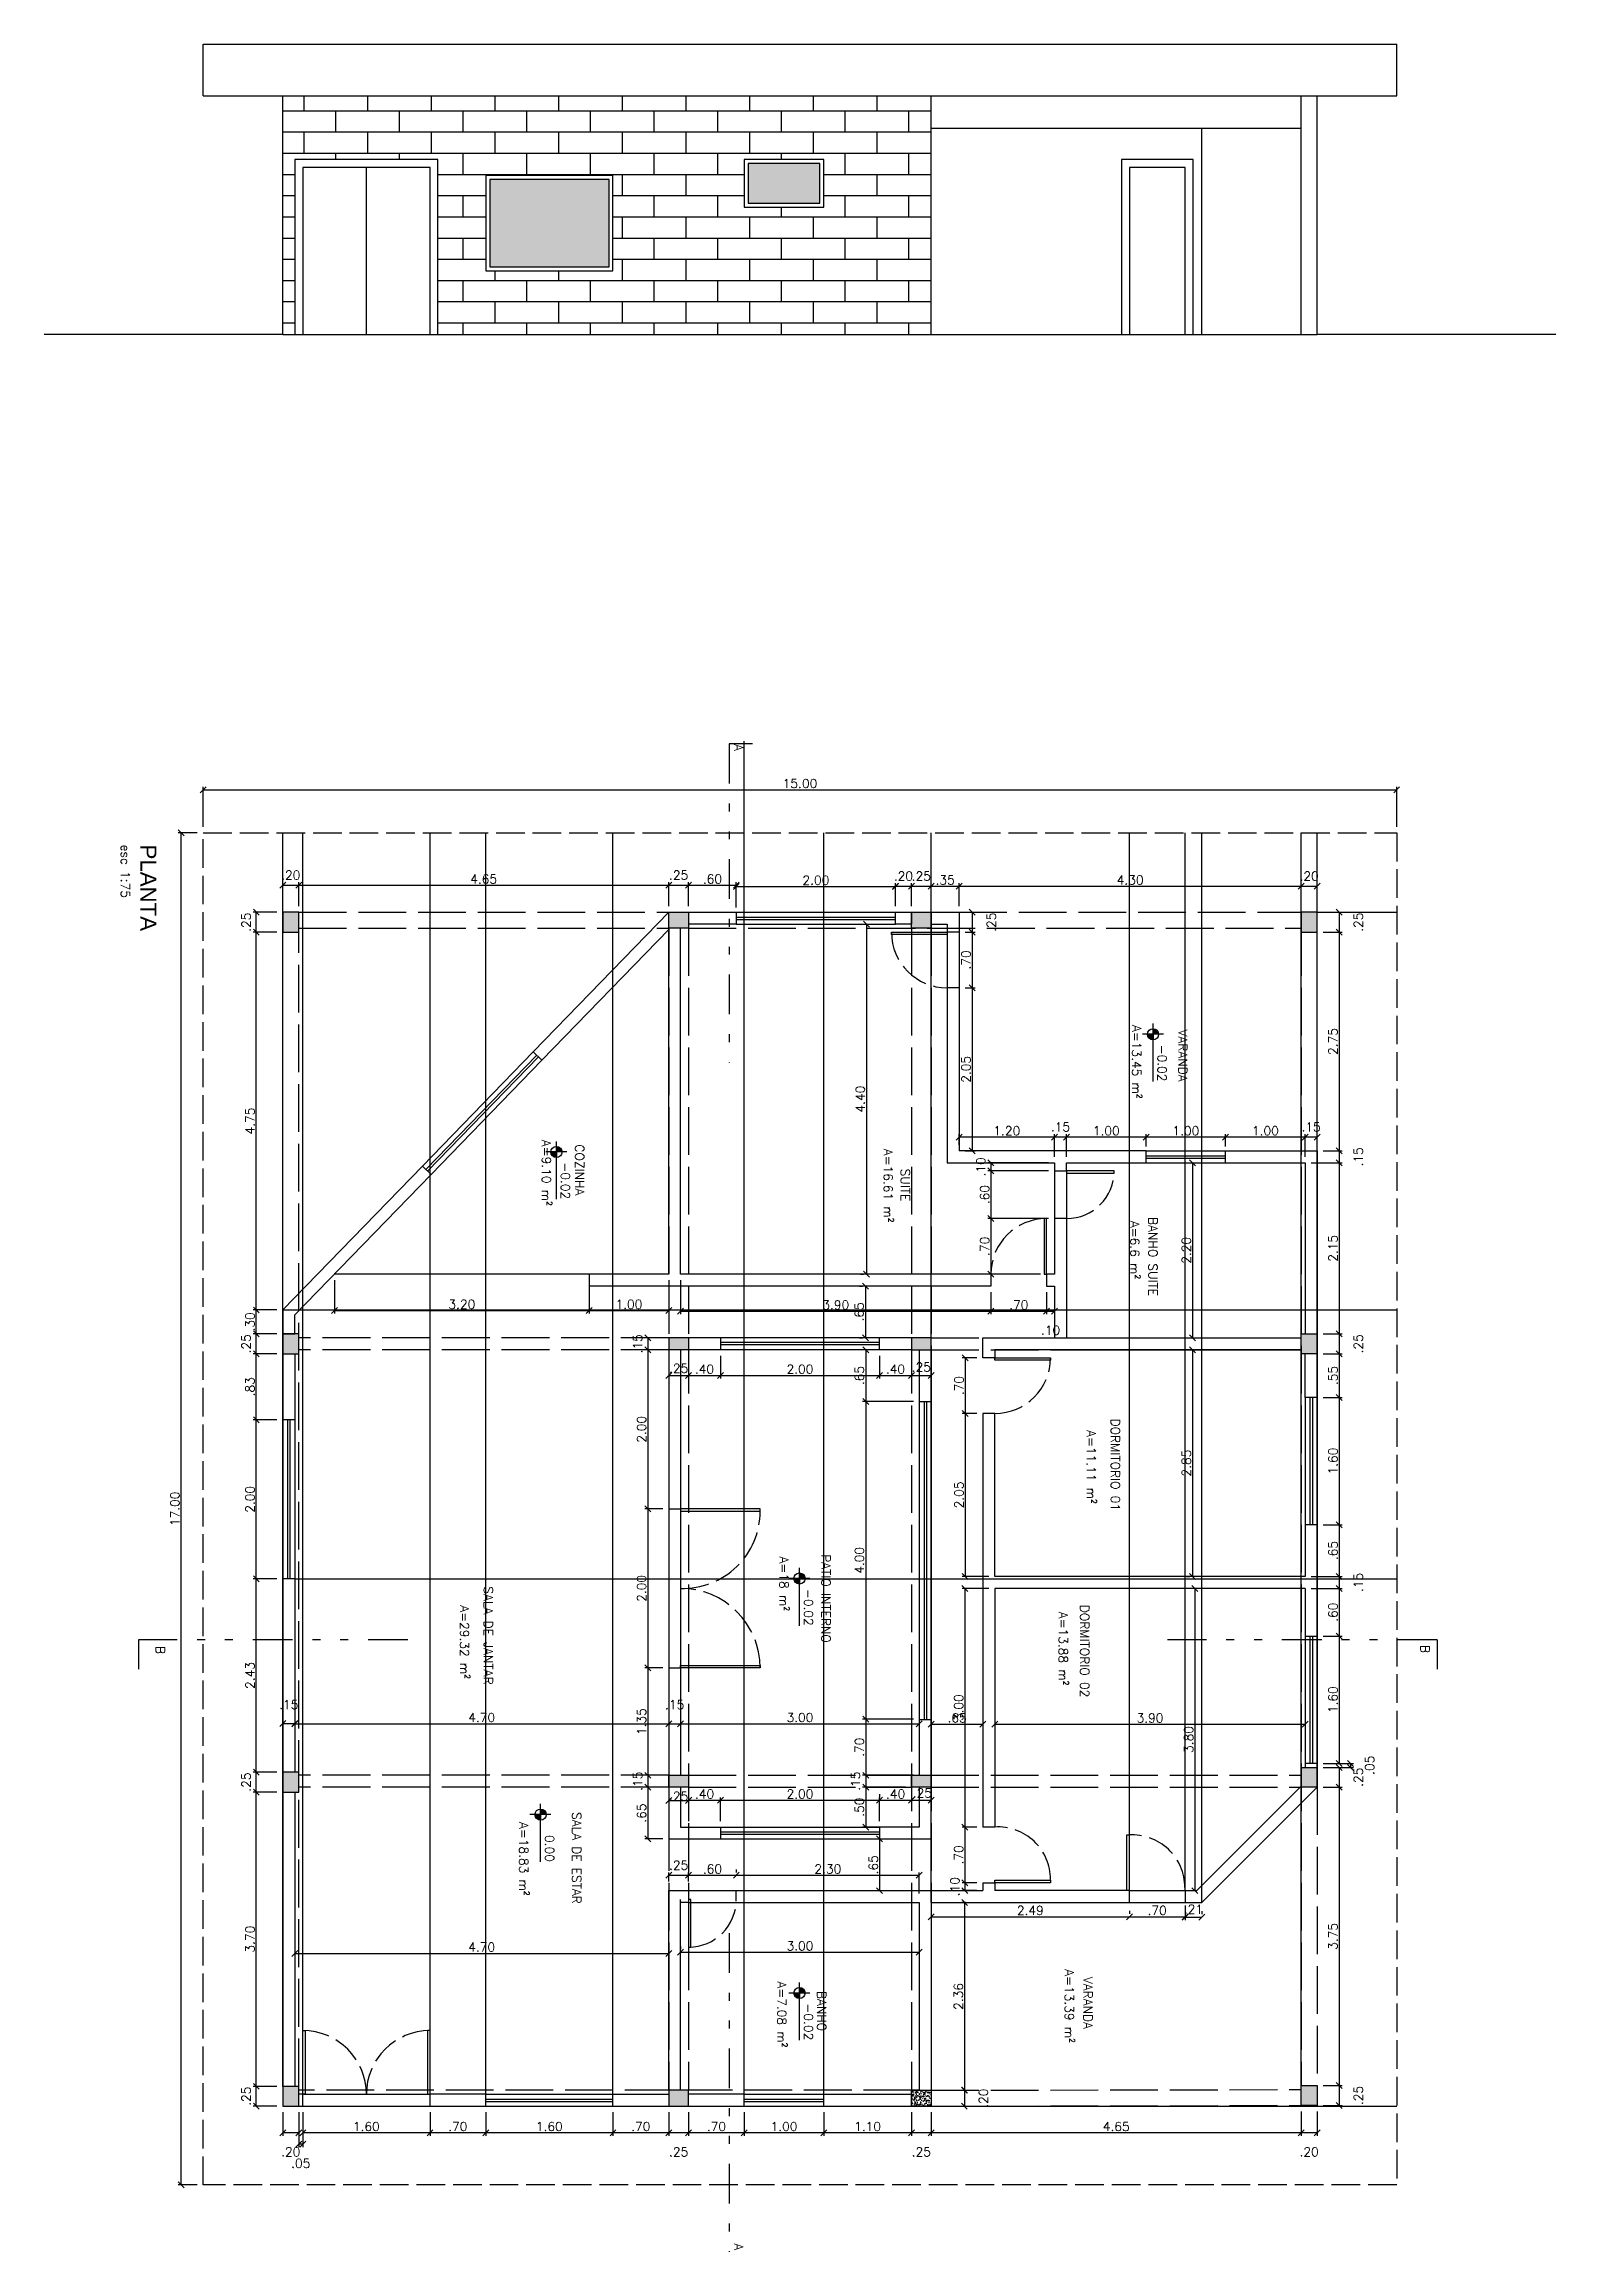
# Model space of a CAD drawing. Header units: inches. Extents: x -2 to 120, y -6 to 26.
# Drawn here: x 101.13 to 120.13, y -1.58 to 26.17 of the extents above; entities that cross this region are included whole.
import ezdxf

# ---------------------------------------------------------------- set-up
doc = ezdxf.new("R2010")
doc.units = ezdxf.units.IN
doc.header["$MEASUREMENT"] = 0
doc.linetypes.add('ACAD_ISO02W100', pattern=[15, 12, -3])
doc.linetypes.add('DIVIDE', pattern=[1.25, 0.5, -0.25, 0, -0.25, 0, -0.25])
for name, color, linetype in [('Alvenaria', 4, 'Continuous'), ('ARQ-COTAS', 1, 'Continuous'), ('ARQ-LINHACORTE', 3, 'DIVIDE'), ('ARQ-NIVEL', 1, 'Continuous'), ('ARQ-TEXTO2', 2, 'Continuous'), ('ARQ-TEXTO3', 3, 'Continuous'), ('ARQ-TEXTO4', 4, 'Continuous'), ('Estrutura', 6, 'Continuous'), ('Hachura', 8, 'Continuous'), ('Janela', 3, 'Continuous'), ('Peitoril', 1, 'Continuous'), ('Porta', 3, 'Continuous'), ('Projecao', 1, 'ACAD_ISO02W100'), ('Soleira', 1, 'Continuous')]:
    doc.layers.add(name, color=color, linetype=linetype)
doc.layers.get('0').off()
doc.styles.add('ROMANS', font='romans.shx')
doc.dimstyles.new('1-75', dxfattribs={"dimscale": 0.75, "dimtxt": 0.15, "dimasz": 0.1, "dimexe": 0.05, "dimexo": 0.1, "dimgap": 0.03, "dimtad": 1, "dimzin": 5, "dimdsep": 46, "dimtxsty": 'ROMANS', "dimblk": 'OBLIQUE', "dimcen": 0, "dimclrd": 256, "dimclre": 256, "dimclrt": 2, "dimadec": 0, "dimazin": 0, "dimtfac": 1, "dimtofl": 0, "dimtmove": 2, "dimatfit": 3, "dimfxl": 0.04, "dimtolj": 1, "dimtzin": 1, "dimarcsym": 0})
pattern_1 = [(320, (104.13239, 15.25994), (-0.00627521, -0.07172602), [0.0075, -0.0825]), (265, (104.13239, 15.25994), (0.0752192, 0.01387513), [0.006, -0.066]), (10.45144, (104.131866, 15.25396), (0.068944, -0.05785088), [0.00637402, -0.0701142]), (316.1842, (104.15239, 15.25994), (-0.01655193, -0.10672413), [0.01125, -0.12375]), (6.63564, (104.15101, 15.25105), (0.09741186, -0.0934662), [0.00956103, -0.1051714]), (261.18416, (104.15239, 15.25994), (0.09741186, -0.0934662), [0.009, -0.099]), (291, (104.14739, 15.24994), (-0.04026189, -0.0596907), [0.0075, -0.0825]), (236, (104.14739, 15.24994), (0.072515, -0.02433153), [0.006, -0.066]), (341.45144, (104.14403, 15.244966), (0.03225312, -0.08402224), [0.00637402, -0.0701142]), (307.5, (104.132388, 15.25994), (0.033289385, -0.001215986), [0, -0.0652, 0, -0.067, 0, -0.06625]), (277.5, (104.13239, 15.25994), (0.03944117, -0.026306954), [0, -0.0382, 0, -0.0637, 0, -0.02525]), (237.5, (104.132388, 15.28224), (-0.002255487, -0.053382244), [0, -0.025, 0, -0.078, 0, -0.1035]), (227.5, (104.13239, 15.29224), (0.0100105, -0.05831862), [0, -0.0325, 0, -0.0518, 0, -0.0735])]

msp = doc.modelspace()

# ---------------------------------------------------------------- texts
at = {"layer": 'ARQ-NIVEL', "color": 2, "char_height": 0.1125, "attachment_point": 9, "rotation": 270, "style": 'ROMANS'}
for s, insert in [('-0.02', (115.127, 13.133)), ('-0.02', (107.628, 11.653)), ('-0.02', (110.683, 6.291)), ('0.00', (107.428, 3.322)), ('-0.02', (110.683, 1.08))]:
    msp.add_mtext(s, dxfattribs=dict(at, insert=insert))
at = {"layer": 'ARQ-TEXTO2', "attachment_point": 1, "rotation": 270, "style": 'ROMANS'}
for s, insert, char_height in [('A', (109.919, 17.374), 0.113), ('A=13.45 m²', (114.919, 13.844), 0.1125), ('A=9.10 m²', (107.502, 12.4), 0.1125), ('A=16.61 m²', (111.797, 12.287), 0.1125), ('A=6.6 m²', (114.897, 11.381), 0.1125), ('A=11.11 m²', (114.349, 8.751), 0.1125), ('A=18 m²', (110.487, 7.161), 0.1125), ('A=29.32 m²', (106.472, 6.548), 0.1125), ('A=13.88 m²', (113.997, 6.467), 0.1125), ('B', (102.65, 6.035), 0.113), ('B', (118.546, 6.05), 0.113), ('A=18.83 m²', (107.217, 3.824), 0.1125), ('A=13.39 m²', (114.074, 1.973), 0.1125), ('A=7.08 m²', (110.46, 1.82), 0.1125), ('A', (109.919, -1.474), 0.113)]:
    msp.add_mtext(s, dxfattribs=dict(at, insert=insert, char_height=char_height))
at = {"layer": 'ARQ-TEXTO3', "char_height": 0.1125, "attachment_point": 5, "rotation": 270, "style": 'ROMANS'}
for s, insert in [('VARANDA', (115.444, 13.458)), ('COZINHA', (107.862, 12.021)), ('SUITE', (111.956, 11.831)), ('BANHO SUITE', (115.068, 10.932)), ('DORMITORIO 01', (114.597, 8.314)), ('PATIO INTERNO', (110.959, 6.633)), ('SALA DE JANTAR', (106.716, 6.168)), ('DORMITORIO 02', (114.21, 5.973)), ('SALA DE ESTAR', (107.825, 3.371)), ('BANHO', (110.904, 1.447)), ('VARANDA', (114.252, 1.549))]:
    msp.add_mtext(s, dxfattribs=dict(at, insert=insert))
at = {"layer": 'ARQ-TEXTO4', "insert": (102.543, 16.111), "char_height": 0.1125, "attachment_point": 1, "rotation": 270, "style": 'ROMANS'}
msp.add_mtext('{\\fArial|b0|i0|c238|p34;\\H1.778x;\\C4;PLANTA\\Fromans|c0;\\H0.7498x;\\P\\H0.7501x;\\C2;esc 1:75}', dxfattribs=at)

# ---------------------------------------------------------------- blocks, each defined once
blk = doc.blocks.new('_Oblique')
at = {"color": 0, "linetype": 'ByBlock', "lineweight": -2}
blk.add_line((-0.5, -0.5), (0.5, 0.5), dxfattribs=at)
blk = doc.blocks.new('*D1138')
at = {"layer": 'ARQ-COTAS', "lineweight": -2, "transparency": 16777216}
for p, q in [((113.757, 12.11), (112.995, 12.11)), ((113.757, 12.01), (112.995, 12.01)), ((113.032, 12.11), (113.032, 12.01))]:
    blk.add_line(p, q, dxfattribs=at)
at = {"layer": 'DEFPOINTS', "color": 0, "transparency": 16777216}
for p in [(113.032, 12.01), (113.832, 12.11), (113.832, 12.01)]:
    blk.add_point(p, dxfattribs=at)
at = {"layer": 'ARQ-COTAS', "lineweight": -2, "transparency": 16777216, "xscale": 0.07500000000000001, "yscale": 0.07500000000000001, "zscale": 0.07500000000000001}
for p, rotation in [((113.032, 12.11), 90), ((113.032, 12.01), 270)]:
    blk.add_blockref('_Oblique', p, dxfattribs=dict(at, rotation=rotation))
at = {"layer": 'ARQ-COTAS', "color": 2, "transparency": 16777216, "insert": (112.905, 12.06), "char_height": 0.1125, "attachment_point": 5, "rotation": 90, "style": 'ROMANS'}
blk.add_mtext('\\A1;.10', dxfattribs=at)
blk = doc.blocks.new('nivel planta')
at = {"layer": 'ARQ-NIVEL', "color": 1}
for p, q in [((0, 0), (-0.969, 0)), ((-0.884, 0.007), (-0.791, 0.007)), ((-0.883, 0.015), (-0.791, 0.015)), ((-0.882, 0.023), (-0.791, 0.023)), ((-0.88, 0.03), (-0.791, 0.03)), ((-0.876, 0.038), (-0.791, 0.038)), ((-0.873, 0.046), (-0.791, 0.046)), ((-0.868, 0.054), (-0.791, 0.054)), ((-0.861, 0.062), (-0.791, 0.062)), ((-0.854, 0.069), (-0.791, 0.069)), ((-0.844, 0.077), (-0.791, 0.077)), ((-0.83, 0.085), (-0.791, 0.085)), ((-0.791, 0.174), (-0.791, -0.179)), ((-0.791, -0.001), (-0.697, -0.001)), ((-0.791, -0.009), (-0.698, -0.009)), ((-0.791, -0.016), (-0.699, -0.016)), ((-0.791, -0.024), (-0.7, -0.024)), ((-0.791, -0.032), (-0.703, -0.032)), ((-0.791, -0.04), (-0.706, -0.04)), ((-0.791, -0.048), (-0.71, -0.048)), ((-0.791, -0.056), (-0.715, -0.056)), ((-0.791, -0.063), (-0.722, -0.063)), ((-0.791, -0.071), (-0.73, -0.071)), ((-0.791, -0.079), (-0.74, -0.079)), ((-0.791, -0.087), (-0.755, -0.087))]:
    blk.add_line(p, q, dxfattribs=at)
blk.add_circle((-0.791, 0), 0.0937, dxfattribs=at)
blk = doc.blocks.new('*D1139')
at = {"layer": 'ARQ-COTAS', "lineweight": -2, "transparency": 16777216}
for p, q in [((117.057, 6.76), (117.447, 6.76)), ((117.41, 6.76), (117.41, 6.16)), ((117.207, 6.16), (117.447, 6.16))]:
    blk.add_line(p, q, dxfattribs=at)
at = {"layer": 'DEFPOINTS', "color": 0, "transparency": 16777216}
for p in [(116.982, 6.76), (117.132, 6.16), (117.41, 6.16)]:
    blk.add_point(p, dxfattribs=at)
at = {"layer": 'ARQ-COTAS', "lineweight": -2, "transparency": 16777216, "xscale": 0.07500000000000001, "yscale": 0.07500000000000001, "zscale": 0.07500000000000001}
for p, rotation in [((117.41, 6.76), 90), ((117.41, 6.16), 270)]:
    blk.add_blockref('_Oblique', p, dxfattribs=dict(at, rotation=rotation))
at = {"layer": 'ARQ-COTAS', "color": 2, "transparency": 16777216, "insert": (117.331, 6.46), "char_height": 0.1125, "attachment_point": 5, "rotation": 90, "style": 'ROMANS'}
blk.add_mtext('\\A1;.60', dxfattribs=at)
blk = doc.blocks.new('*D1140')
at = {"layer": 'ARQ-COTAS', "lineweight": -2, "transparency": 16777216}
for p, q in [((117.207, 7.56), (117.447, 7.56)), ((117.41, 7.56), (117.41, 6.91)), ((117.057, 6.91), (117.447, 6.91))]:
    blk.add_line(p, q, dxfattribs=at)
at = {"layer": 'DEFPOINTS', "color": 0, "transparency": 16777216}
for p in [(117.132, 7.56), (116.982, 6.91), (117.41, 6.91)]:
    blk.add_point(p, dxfattribs=at)
at = {"layer": 'ARQ-COTAS', "lineweight": -2, "transparency": 16777216, "xscale": 0.07500000000000001, "yscale": 0.07500000000000001, "zscale": 0.07500000000000001}
for p, rotation in [((117.41, 7.56), 90), ((117.41, 6.91), 270)]:
    blk.add_blockref('_Oblique', p, dxfattribs=dict(at, rotation=rotation))
at = {"layer": 'ARQ-COTAS', "color": 2, "transparency": 16777216, "insert": (117.331, 7.235), "char_height": 0.1125, "attachment_point": 5, "rotation": 90, "style": 'ROMANS'}
blk.add_mtext('\\A1;.65', dxfattribs=at)
blk = doc.blocks.new('*D1141')
at = {"layer": 'ARQ-COTAS', "lineweight": -2, "transparency": 16777216}
for p, q in [((117.057, 6.91), (117.447, 6.91)), ((117.057, 6.76), (117.447, 6.76)), ((117.41, 6.91), (117.41, 6.76))]:
    blk.add_line(p, q, dxfattribs=at)
at = {"layer": 'DEFPOINTS', "color": 0, "transparency": 16777216}
for p in [(116.982, 6.91), (116.982, 6.76), (117.41, 6.76)]:
    blk.add_point(p, dxfattribs=at)
at = {"layer": 'ARQ-COTAS', "lineweight": -2, "transparency": 16777216, "xscale": 0.07500000000000001, "yscale": 0.07500000000000001, "zscale": 0.07500000000000001}
for p, rotation in [((117.41, 6.91), 90), ((117.41, 6.76), 270)]:
    blk.add_blockref('_Oblique', p, dxfattribs=dict(at, rotation=rotation))
at = {"layer": 'ARQ-COTAS', "color": 2, "transparency": 16777216, "insert": (117.65, 6.835), "char_height": 0.1125, "attachment_point": 5, "rotation": 90, "style": 'ROMANS'}
blk.add_mtext('\\A1;.15', dxfattribs=at)
blk = doc.blocks.new('*D1142')
at = {"layer": 'ARQ-COTAS', "lineweight": -2, "transparency": 16777216}
for p, q in [((117.207, 9.16), (117.447, 9.16)), ((117.41, 9.16), (117.41, 7.56)), ((117.207, 7.56), (117.447, 7.56))]:
    blk.add_line(p, q, dxfattribs=at)
at = {"layer": 'DEFPOINTS', "color": 0, "transparency": 16777216}
for p in [(117.132, 9.16), (117.132, 7.56), (117.41, 7.56)]:
    blk.add_point(p, dxfattribs=at)
at = {"layer": 'ARQ-COTAS', "lineweight": -2, "transparency": 16777216, "xscale": 0.07500000000000001, "yscale": 0.07500000000000001, "zscale": 0.07500000000000001}
for p, rotation in [((117.41, 9.16), 90), ((117.41, 7.56), 270)]:
    blk.add_blockref('_Oblique', p, dxfattribs=dict(at, rotation=rotation))
at = {"layer": 'ARQ-COTAS', "color": 2, "transparency": 16777216, "insert": (117.331, 8.36), "char_height": 0.1125, "attachment_point": 5, "rotation": 90, "style": 'ROMANS'}
blk.add_mtext('\\A1;1.60', dxfattribs=at)
blk = doc.blocks.new('*D1143')
at = {"layer": 'ARQ-COTAS', "lineweight": -2, "transparency": 16777216}
for p, q in [((117.207, 9.96), (117.447, 9.96)), ((117.41, 9.96), (117.41, 9.71)), ((117.207, 9.71), (117.447, 9.71))]:
    blk.add_line(p, q, dxfattribs=at)
at = {"layer": 'DEFPOINTS', "color": 0, "transparency": 16777216}
for p in [(117.132, 9.96), (117.132, 9.71), (117.41, 9.71)]:
    blk.add_point(p, dxfattribs=at)
at = {"layer": 'ARQ-COTAS', "lineweight": -2, "transparency": 16777216, "xscale": 0.07500000000000001, "yscale": 0.07500000000000001, "zscale": 0.07500000000000001}
for p, rotation in [((117.41, 9.96), 90), ((117.41, 9.71), 270)]:
    blk.add_blockref('_Oblique', p, dxfattribs=dict(at, rotation=rotation))
at = {"layer": 'ARQ-COTAS', "color": 2, "transparency": 16777216, "insert": (117.65, 9.835), "char_height": 0.1125, "attachment_point": 5, "rotation": 90, "style": 'ROMANS'}
blk.add_mtext('\\A1;.25', dxfattribs=at)
blk = doc.blocks.new('*D1144')
at = {"layer": 'ARQ-COTAS', "lineweight": -2, "transparency": 16777216}
for p, q in [((117.207, 9.71), (117.447, 9.71)), ((117.41, 9.71), (117.41, 9.16)), ((117.207, 9.16), (117.447, 9.16))]:
    blk.add_line(p, q, dxfattribs=at)
at = {"layer": 'DEFPOINTS', "color": 0, "transparency": 16777216}
for p in [(117.132, 9.71), (117.132, 9.16), (117.41, 9.16)]:
    blk.add_point(p, dxfattribs=at)
at = {"layer": 'ARQ-COTAS', "lineweight": -2, "transparency": 16777216, "xscale": 0.07500000000000001, "yscale": 0.07500000000000001, "zscale": 0.07500000000000001}
for p, rotation in [((117.41, 9.71), 90), ((117.41, 9.16), 270)]:
    blk.add_blockref('_Oblique', p, dxfattribs=dict(at, rotation=rotation))
at = {"layer": 'ARQ-COTAS', "color": 2, "transparency": 16777216, "insert": (117.331, 9.435), "char_height": 0.1125, "attachment_point": 5, "rotation": 90, "style": 'ROMANS'}
blk.add_mtext('\\A1;.55', dxfattribs=at)
blk = doc.blocks.new('*D1145')
at = {"layer": 'ARQ-COTAS', "lineweight": -2, "transparency": 16777216}
for p, q in [((117.057, 12.11), (117.447, 12.11)), ((117.41, 12.11), (117.41, 9.96)), ((117.207, 9.96), (117.447, 9.96))]:
    blk.add_line(p, q, dxfattribs=at)
at = {"layer": 'DEFPOINTS', "color": 0, "transparency": 16777216}
for p in [(116.982, 12.11), (117.132, 9.96), (117.41, 9.96)]:
    blk.add_point(p, dxfattribs=at)
at = {"layer": 'ARQ-COTAS', "lineweight": -2, "transparency": 16777216, "xscale": 0.07500000000000001, "yscale": 0.07500000000000001, "zscale": 0.07500000000000001}
for p, rotation in [((117.41, 12.11), 90), ((117.41, 9.96), 270)]:
    blk.add_blockref('_Oblique', p, dxfattribs=dict(at, rotation=rotation))
at = {"layer": 'ARQ-COTAS', "color": 2, "transparency": 16777216, "insert": (117.331, 11.035), "char_height": 0.1125, "attachment_point": 5, "rotation": 90, "style": 'ROMANS'}
blk.add_mtext('\\A1;2.15', dxfattribs=at)
blk = doc.blocks.new('*D1146')
at = {"layer": 'ARQ-COTAS', "lineweight": -2, "transparency": 16777216}
for p, q in [((117.207, 12.26), (117.447, 12.26)), ((117.41, 12.26), (117.41, 12.11)), ((117.207, 12.11), (117.447, 12.11))]:
    blk.add_line(p, q, dxfattribs=at)
at = {"layer": 'DEFPOINTS', "color": 0, "transparency": 16777216}
for p in [(117.132, 12.26), (117.132, 12.11), (117.41, 12.11)]:
    blk.add_point(p, dxfattribs=at)
at = {"layer": 'ARQ-COTAS', "lineweight": -2, "transparency": 16777216, "xscale": 0.07500000000000001, "yscale": 0.07500000000000001, "zscale": 0.07500000000000001}
for p, rotation in [((117.41, 12.26), 90), ((117.41, 12.11), 270)]:
    blk.add_blockref('_Oblique', p, dxfattribs=dict(at, rotation=rotation))
at = {"layer": 'ARQ-COTAS', "color": 2, "transparency": 16777216, "insert": (117.65, 12.185), "char_height": 0.1125, "attachment_point": 5, "rotation": 90, "style": 'ROMANS'}
blk.add_mtext('\\A1;.15', dxfattribs=at)
blk = doc.blocks.new('*D1147')
at = {"layer": 'ARQ-COTAS', "lineweight": -2, "transparency": 16777216}
for p, q in [((117.207, 15.01), (117.447, 15.01)), ((117.41, 15.01), (117.41, 12.26)), ((117.207, 12.26), (117.447, 12.26))]:
    blk.add_line(p, q, dxfattribs=at)
at = {"layer": 'DEFPOINTS', "color": 0, "transparency": 16777216}
for p in [(117.132, 15.01), (117.132, 12.26), (117.41, 12.26)]:
    blk.add_point(p, dxfattribs=at)
at = {"layer": 'ARQ-COTAS', "lineweight": -2, "transparency": 16777216, "xscale": 0.07500000000000001, "yscale": 0.07500000000000001, "zscale": 0.07500000000000001}
for p, rotation in [((117.41, 15.01), 90), ((117.41, 12.26), 270)]:
    blk.add_blockref('_Oblique', p, dxfattribs=dict(at, rotation=rotation))
at = {"layer": 'ARQ-COTAS', "color": 2, "transparency": 16777216, "insert": (117.331, 13.635), "char_height": 0.1125, "attachment_point": 5, "rotation": 90, "style": 'ROMANS'}
blk.add_mtext('\\A1;2.75', dxfattribs=at)
blk = doc.blocks.new('*D1148')
at = {"layer": 'ARQ-COTAS', "lineweight": -2, "transparency": 16777216}
for p, q in [((117.207, 15.26), (117.447, 15.26)), ((117.207, 15.01), (117.447, 15.01)), ((117.41, 15.26), (117.41, 15.01))]:
    blk.add_line(p, q, dxfattribs=at)
at = {"layer": 'DEFPOINTS', "color": 0, "transparency": 16777216}
for p in [(117.132, 15.26), (117.132, 15.01), (117.41, 15.01)]:
    blk.add_point(p, dxfattribs=at)
at = {"layer": 'ARQ-COTAS', "lineweight": -2, "transparency": 16777216, "xscale": 0.07500000000000001, "yscale": 0.07500000000000001, "zscale": 0.07500000000000001}
for p, rotation in [((117.41, 15.26), 90), ((117.41, 15.01), 270)]:
    blk.add_blockref('_Oblique', p, dxfattribs=dict(at, rotation=rotation))
at = {"layer": 'ARQ-COTAS', "color": 2, "transparency": 16777216, "insert": (117.65, 15.135), "char_height": 0.1125, "attachment_point": 5, "rotation": 90, "style": 'ROMANS'}
blk.add_mtext('\\A1;.25', dxfattribs=at)
blk = doc.blocks.new('*D1149')
at = {"layer": 'ARQ-COTAS', "lineweight": -2, "transparency": 16777216}
for p, q in [((117.207, 6.16), (117.447, 6.16)), ((117.41, 6.16), (117.41, 4.56)), ((117.207, 4.56), (117.447, 4.56))]:
    blk.add_line(p, q, dxfattribs=at)
at = {"layer": 'DEFPOINTS', "color": 0, "transparency": 16777216}
for p in [(117.132, 6.16), (117.132, 4.56), (117.41, 4.56)]:
    blk.add_point(p, dxfattribs=at)
at = {"layer": 'ARQ-COTAS', "lineweight": -2, "transparency": 16777216, "xscale": 0.07500000000000001, "yscale": 0.07500000000000001, "zscale": 0.07500000000000001}
for p, rotation in [((117.41, 6.16), 90), ((117.41, 4.56), 270)]:
    blk.add_blockref('_Oblique', p, dxfattribs=dict(at, rotation=rotation))
at = {"layer": 'ARQ-COTAS', "color": 2, "transparency": 16777216, "insert": (117.331, 5.36), "char_height": 0.1125, "attachment_point": 5, "rotation": 90, "style": 'ROMANS'}
blk.add_mtext('\\A1;1.60', dxfattribs=at)
blk = doc.blocks.new('*D1150')
at = {"layer": 'ARQ-COTAS', "lineweight": -2, "transparency": 16777216}
for p, q in [((117.207, 4.56), (117.59, 4.56)), ((117.207, 4.51), (117.59, 4.51)), ((117.552, 4.56), (117.552, 4.51))]:
    blk.add_line(p, q, dxfattribs=at)
at = {"layer": 'DEFPOINTS', "color": 0, "transparency": 16777216}
for p in [(117.132, 4.56), (117.132, 4.51), (117.552, 4.51)]:
    blk.add_point(p, dxfattribs=at)
at = {"layer": 'ARQ-COTAS', "lineweight": -2, "transparency": 16777216, "xscale": 0.07500000000000001, "yscale": 0.07500000000000001, "zscale": 0.07500000000000001}
for p, rotation in [((117.552, 4.56), 90), ((117.552, 4.51), 270)]:
    blk.add_blockref('_Oblique', p, dxfattribs=dict(at, rotation=rotation))
at = {"layer": 'ARQ-COTAS', "color": 2, "transparency": 16777216, "insert": (117.792, 4.535), "char_height": 0.1125, "attachment_point": 5, "rotation": 90, "style": 'ROMANS'}
blk.add_mtext('\\A1;.05', dxfattribs=at)
blk = doc.blocks.new('*D1151')
at = {"layer": 'ARQ-COTAS', "lineweight": -2, "transparency": 16777216}
for p, q in [((117.207, 4.51), (117.447, 4.51)), ((117.41, 4.51), (117.41, 4.26)), ((117.207, 4.26), (117.447, 4.26))]:
    blk.add_line(p, q, dxfattribs=at)
at = {"layer": 'DEFPOINTS', "color": 0, "transparency": 16777216}
for p in [(117.132, 4.51), (117.132, 4.26), (117.41, 4.26)]:
    blk.add_point(p, dxfattribs=at)
at = {"layer": 'ARQ-COTAS', "lineweight": -2, "transparency": 16777216, "xscale": 0.07500000000000001, "yscale": 0.07500000000000001, "zscale": 0.07500000000000001}
for p, rotation in [((117.41, 4.51), 90), ((117.41, 4.26), 270)]:
    blk.add_blockref('_Oblique', p, dxfattribs=dict(at, rotation=rotation))
at = {"layer": 'ARQ-COTAS', "color": 2, "transparency": 16777216, "insert": (117.65, 4.385), "char_height": 0.1125, "attachment_point": 5, "rotation": 90, "style": 'ROMANS'}
blk.add_mtext('\\A1;.25', dxfattribs=at)
blk = doc.blocks.new('*D1152')
at = {"layer": 'ARQ-COTAS', "lineweight": -2, "transparency": 16777216}
for p, q in [((117.207, 4.26), (117.447, 4.26)), ((117.41, 4.26), (117.41, 0.51)), ((117.207, 0.51), (117.447, 0.51))]:
    blk.add_line(p, q, dxfattribs=at)
at = {"layer": 'DEFPOINTS', "color": 0, "transparency": 16777216}
for p in [(117.132, 4.26), (117.132, 0.51), (117.41, 0.51)]:
    blk.add_point(p, dxfattribs=at)
at = {"layer": 'ARQ-COTAS', "lineweight": -2, "transparency": 16777216, "xscale": 0.07500000000000001, "yscale": 0.07500000000000001, "zscale": 0.07500000000000001}
for p, rotation in [((117.41, 4.26), 90), ((117.41, 0.51), 270)]:
    blk.add_blockref('_Oblique', p, dxfattribs=dict(at, rotation=rotation))
at = {"layer": 'ARQ-COTAS', "color": 2, "transparency": 16777216, "insert": (117.331, 2.385), "char_height": 0.1125, "attachment_point": 5, "rotation": 90, "style": 'ROMANS'}
blk.add_mtext('\\A1;3.75', dxfattribs=at)
blk = doc.blocks.new('*D1153')
at = {"layer": 'ARQ-COTAS', "lineweight": -2, "transparency": 16777216}
for p, q in [((117.207, 0.51), (117.447, 0.51)), ((117.41, 0.51), (117.41, 0.26)), ((117.207, 0.26), (117.447, 0.26))]:
    blk.add_line(p, q, dxfattribs=at)
at = {"layer": 'DEFPOINTS', "color": 0, "transparency": 16777216}
for p in [(117.132, 0.51), (117.132, 0.26), (117.41, 0.26)]:
    blk.add_point(p, dxfattribs=at)
at = {"layer": 'ARQ-COTAS', "lineweight": -2, "transparency": 16777216, "xscale": 0.07500000000000001, "yscale": 0.07500000000000001, "zscale": 0.07500000000000001}
for p, rotation in [((117.41, 0.51), 90), ((117.41, 0.26), 270)]:
    blk.add_blockref('_Oblique', p, dxfattribs=dict(at, rotation=rotation))
at = {"layer": 'ARQ-COTAS', "color": 2, "transparency": 16777216, "insert": (117.65, 0.385), "char_height": 0.1125, "attachment_point": 5, "rotation": 90, "style": 'ROMANS'}
blk.add_mtext('\\A1;.25', dxfattribs=at)
blk = doc.blocks.new('*D1154')
at = {"layer": 'ARQ-COTAS', "lineweight": -2, "transparency": 16777216}
for p, q in [((116.932, 0.185), (116.932, -0.122)), ((117.132, 0.185), (117.132, -0.122)), ((117.132, -0.084), (116.932, -0.084))]:
    blk.add_line(p, q, dxfattribs=at)
at = {"layer": 'DEFPOINTS', "color": 0, "transparency": 16777216}
for p in [(116.932, 0.26), (117.132, 0.26), (116.932, -0.084)]:
    blk.add_point(p, dxfattribs=at)
at = {"layer": 'ARQ-COTAS', "lineweight": -2, "transparency": 16777216, "xscale": 0.07500000000000001, "yscale": 0.07500000000000001, "zscale": 0.07500000000000001, "rotation": 180}
blk.add_blockref('_Oblique', (116.932, -0.084), dxfattribs=at)
at = {"layer": 'ARQ-COTAS', "lineweight": -2, "transparency": 16777216, "xscale": 0.07500000000000001, "yscale": 0.07500000000000001, "zscale": 0.07500000000000001}
blk.add_blockref('_Oblique', (117.132, -0.084), dxfattribs=at)
at = {"layer": 'ARQ-COTAS', "color": 2, "transparency": 16777216, "insert": (117.032, -0.324), "char_height": 0.1125, "attachment_point": 5, "style": 'ROMANS'}
blk.add_mtext('\\A1;.20', dxfattribs=at)
blk = doc.blocks.new('*D1155')
at = {"layer": 'ARQ-COTAS', "lineweight": -2, "transparency": 16777216}
for p, q in [((112.282, 0.175), (112.282, -0.122)), ((116.932, 0.185), (116.932, -0.122)), ((116.932, -0.084), (112.282, -0.084))]:
    blk.add_line(p, q, dxfattribs=at)
at = {"layer": 'DEFPOINTS', "color": 0, "transparency": 16777216}
for p in [(112.282, 0.25), (116.932, 0.26), (112.282, -0.084)]:
    blk.add_point(p, dxfattribs=at)
at = {"layer": 'ARQ-COTAS', "lineweight": -2, "transparency": 16777216, "xscale": 0.07500000000000001, "yscale": 0.07500000000000001, "zscale": 0.07500000000000001, "rotation": 180}
blk.add_blockref('_Oblique', (112.282, -0.084), dxfattribs=at)
at = {"layer": 'ARQ-COTAS', "lineweight": -2, "transparency": 16777216, "xscale": 0.07500000000000001, "yscale": 0.07500000000000001, "zscale": 0.07500000000000001}
blk.add_blockref('_Oblique', (116.932, -0.084), dxfattribs=at)
at = {"layer": 'ARQ-COTAS', "color": 2, "transparency": 16777216, "insert": (114.607, -0.005), "char_height": 0.1125, "attachment_point": 5, "style": 'ROMANS'}
blk.add_mtext('\\A1;4.65', dxfattribs=at)
blk = doc.blocks.new('*D1156')
at = {"layer": 'ARQ-COTAS', "lineweight": -2, "transparency": 16777216}
for p, q in [((112.032, 0.175), (112.032, -0.122)), ((112.282, 0.175), (112.282, -0.122)), ((112.282, -0.084), (112.032, -0.084))]:
    blk.add_line(p, q, dxfattribs=at)
at = {"layer": 'DEFPOINTS', "color": 0, "transparency": 16777216}
for p in [(112.032, 0.25), (112.282, 0.25), (112.032, -0.084)]:
    blk.add_point(p, dxfattribs=at)
at = {"layer": 'ARQ-COTAS', "lineweight": -2, "transparency": 16777216, "xscale": 0.07500000000000001, "yscale": 0.07500000000000001, "zscale": 0.07500000000000001, "rotation": 180}
blk.add_blockref('_Oblique', (112.032, -0.084), dxfattribs=at)
at = {"layer": 'ARQ-COTAS', "lineweight": -2, "transparency": 16777216, "xscale": 0.07500000000000001, "yscale": 0.07500000000000001, "zscale": 0.07500000000000001}
blk.add_blockref('_Oblique', (112.282, -0.084), dxfattribs=at)
at = {"layer": 'ARQ-COTAS', "color": 2, "transparency": 16777216, "insert": (112.157, -0.324), "char_height": 0.1125, "attachment_point": 5, "style": 'ROMANS'}
blk.add_mtext('\\A1;.25', dxfattribs=at)
blk = doc.blocks.new('*D1157')
at = {"layer": 'ARQ-COTAS', "lineweight": -2, "transparency": 16777216}
for p, q in [((110.932, 0.175), (110.932, -0.122)), ((112.032, 0.175), (112.032, -0.122)), ((112.032, -0.084), (110.932, -0.084))]:
    blk.add_line(p, q, dxfattribs=at)
at = {"layer": 'DEFPOINTS', "color": 0, "transparency": 16777216}
for p in [(110.932, 0.25), (112.032, 0.25), (110.932, -0.084)]:
    blk.add_point(p, dxfattribs=at)
at = {"layer": 'ARQ-COTAS', "lineweight": -2, "transparency": 16777216, "xscale": 0.07500000000000001, "yscale": 0.07500000000000001, "zscale": 0.07500000000000001, "rotation": 180}
blk.add_blockref('_Oblique', (110.932, -0.084), dxfattribs=at)
at = {"layer": 'ARQ-COTAS', "lineweight": -2, "transparency": 16777216, "xscale": 0.07500000000000001, "yscale": 0.07500000000000001, "zscale": 0.07500000000000001}
blk.add_blockref('_Oblique', (112.032, -0.084), dxfattribs=at)
at = {"layer": 'ARQ-COTAS', "color": 2, "transparency": 16777216, "insert": (111.482, -0.005), "char_height": 0.1125, "attachment_point": 5, "style": 'ROMANS'}
blk.add_mtext('\\A1;1.10', dxfattribs=at)
blk = doc.blocks.new('*D1158')
at = {"layer": 'ARQ-COTAS', "lineweight": -2, "transparency": 16777216}
for p, q in [((109.932, 0.175), (109.932, -0.122)), ((110.932, 0.175), (110.932, -0.122)), ((110.932, -0.084), (109.932, -0.084))]:
    blk.add_line(p, q, dxfattribs=at)
at = {"layer": 'DEFPOINTS', "color": 0, "transparency": 16777216}
for p in [(109.932, 0.25), (110.932, 0.25), (109.932, -0.084)]:
    blk.add_point(p, dxfattribs=at)
at = {"layer": 'ARQ-COTAS', "lineweight": -2, "transparency": 16777216, "xscale": 0.07500000000000001, "yscale": 0.07500000000000001, "zscale": 0.07500000000000001, "rotation": 180}
blk.add_blockref('_Oblique', (109.932, -0.084), dxfattribs=at)
at = {"layer": 'ARQ-COTAS', "lineweight": -2, "transparency": 16777216, "xscale": 0.07500000000000001, "yscale": 0.07500000000000001, "zscale": 0.07500000000000001}
blk.add_blockref('_Oblique', (110.932, -0.084), dxfattribs=at)
at = {"layer": 'ARQ-COTAS', "color": 2, "transparency": 16777216, "insert": (110.432, -0.005), "char_height": 0.1125, "attachment_point": 5, "style": 'ROMANS'}
blk.add_mtext('\\A1;1.00', dxfattribs=at)
blk = doc.blocks.new('*D1159')
at = {"layer": 'ARQ-COTAS', "lineweight": -2, "transparency": 16777216}
for p, q in [((109.232, 0.175), (109.232, -0.122)), ((109.932, 0.175), (109.932, -0.122)), ((109.932, -0.084), (109.232, -0.084))]:
    blk.add_line(p, q, dxfattribs=at)
at = {"layer": 'DEFPOINTS', "color": 0, "transparency": 16777216}
for p in [(109.232, 0.25), (109.932, 0.25), (109.232, -0.084)]:
    blk.add_point(p, dxfattribs=at)
at = {"layer": 'ARQ-COTAS', "lineweight": -2, "transparency": 16777216, "xscale": 0.07500000000000001, "yscale": 0.07500000000000001, "zscale": 0.07500000000000001, "rotation": 180}
blk.add_blockref('_Oblique', (109.232, -0.084), dxfattribs=at)
at = {"layer": 'ARQ-COTAS', "lineweight": -2, "transparency": 16777216, "xscale": 0.07500000000000001, "yscale": 0.07500000000000001, "zscale": 0.07500000000000001}
blk.add_blockref('_Oblique', (109.932, -0.084), dxfattribs=at)
at = {"layer": 'ARQ-COTAS', "color": 2, "transparency": 16777216, "insert": (109.582, -0.005), "char_height": 0.1125, "attachment_point": 5, "style": 'ROMANS'}
blk.add_mtext('\\A1;.70', dxfattribs=at)
blk = doc.blocks.new('*D1160')
at = {"layer": 'ARQ-COTAS', "lineweight": -2, "transparency": 16777216}
for p, q in [((108.982, 0.175), (108.982, -0.122)), ((109.232, 0.175), (109.232, -0.122)), ((109.232, -0.084), (108.982, -0.084))]:
    blk.add_line(p, q, dxfattribs=at)
at = {"layer": 'DEFPOINTS', "color": 0, "transparency": 16777216}
for p in [(108.982, 0.25), (109.232, 0.25), (108.982, -0.084)]:
    blk.add_point(p, dxfattribs=at)
at = {"layer": 'ARQ-COTAS', "lineweight": -2, "transparency": 16777216, "xscale": 0.07500000000000001, "yscale": 0.07500000000000001, "zscale": 0.07500000000000001, "rotation": 180}
blk.add_blockref('_Oblique', (108.982, -0.084), dxfattribs=at)
at = {"layer": 'ARQ-COTAS', "lineweight": -2, "transparency": 16777216, "xscale": 0.07500000000000001, "yscale": 0.07500000000000001, "zscale": 0.07500000000000001}
blk.add_blockref('_Oblique', (109.232, -0.084), dxfattribs=at)
at = {"layer": 'ARQ-COTAS', "color": 2, "transparency": 16777216, "insert": (109.107, -0.324), "char_height": 0.1125, "attachment_point": 5, "style": 'ROMANS'}
blk.add_mtext('\\A1;.25', dxfattribs=at)
blk = doc.blocks.new('*D1161')
at = {"layer": 'ARQ-COTAS', "lineweight": -2, "transparency": 16777216}
for p, q in [((108.282, 0.175), (108.282, -0.122)), ((108.982, 0.175), (108.982, -0.122)), ((108.982, -0.084), (108.282, -0.084))]:
    blk.add_line(p, q, dxfattribs=at)
at = {"layer": 'DEFPOINTS', "color": 0, "transparency": 16777216}
for p in [(108.282, 0.25), (108.982, 0.25), (108.282, -0.084)]:
    blk.add_point(p, dxfattribs=at)
at = {"layer": 'ARQ-COTAS', "lineweight": -2, "transparency": 16777216, "xscale": 0.07500000000000001, "yscale": 0.07500000000000001, "zscale": 0.07500000000000001, "rotation": 180}
blk.add_blockref('_Oblique', (108.282, -0.084), dxfattribs=at)
at = {"layer": 'ARQ-COTAS', "lineweight": -2, "transparency": 16777216, "xscale": 0.07500000000000001, "yscale": 0.07500000000000001, "zscale": 0.07500000000000001}
blk.add_blockref('_Oblique', (108.982, -0.084), dxfattribs=at)
at = {"layer": 'ARQ-COTAS', "color": 2, "transparency": 16777216, "insert": (108.632, -0.005), "char_height": 0.1125, "attachment_point": 5, "style": 'ROMANS'}
blk.add_mtext('\\A1;.70', dxfattribs=at)
blk = doc.blocks.new('*D1162')
at = {"layer": 'ARQ-COTAS', "lineweight": -2, "transparency": 16777216}
for p, q in [((106.682, 0.175), (106.682, -0.122)), ((108.282, 0.175), (108.282, -0.122)), ((108.282, -0.084), (106.682, -0.084))]:
    blk.add_line(p, q, dxfattribs=at)
at = {"layer": 'DEFPOINTS', "color": 0, "transparency": 16777216}
for p in [(106.682, 0.25), (108.282, 0.25), (106.682, -0.084)]:
    blk.add_point(p, dxfattribs=at)
at = {"layer": 'ARQ-COTAS', "lineweight": -2, "transparency": 16777216, "xscale": 0.07500000000000001, "yscale": 0.07500000000000001, "zscale": 0.07500000000000001, "rotation": 180}
blk.add_blockref('_Oblique', (106.682, -0.084), dxfattribs=at)
at = {"layer": 'ARQ-COTAS', "lineweight": -2, "transparency": 16777216, "xscale": 0.07500000000000001, "yscale": 0.07500000000000001, "zscale": 0.07500000000000001}
blk.add_blockref('_Oblique', (108.282, -0.084), dxfattribs=at)
at = {"layer": 'ARQ-COTAS', "color": 2, "transparency": 16777216, "insert": (107.482, -0.005), "char_height": 0.1125, "attachment_point": 5, "style": 'ROMANS'}
blk.add_mtext('\\A1;1.60', dxfattribs=at)
blk = doc.blocks.new('*D1163')
at = {"layer": 'ARQ-COTAS', "lineweight": -2, "transparency": 16777216}
for p, q in [((105.982, 0.175), (105.982, -0.122)), ((106.682, 0.175), (106.682, -0.122)), ((106.682, -0.084), (105.982, -0.084))]:
    blk.add_line(p, q, dxfattribs=at)
at = {"layer": 'DEFPOINTS', "color": 0, "transparency": 16777216}
for p in [(105.982, 0.25), (106.682, 0.25), (105.982, -0.084)]:
    blk.add_point(p, dxfattribs=at)
at = {"layer": 'ARQ-COTAS', "lineweight": -2, "transparency": 16777216, "xscale": 0.07500000000000001, "yscale": 0.07500000000000001, "zscale": 0.07500000000000001, "rotation": 180}
blk.add_blockref('_Oblique', (105.982, -0.084), dxfattribs=at)
at = {"layer": 'ARQ-COTAS', "lineweight": -2, "transparency": 16777216, "xscale": 0.07500000000000001, "yscale": 0.07500000000000001, "zscale": 0.07500000000000001}
blk.add_blockref('_Oblique', (106.682, -0.084), dxfattribs=at)
at = {"layer": 'ARQ-COTAS', "color": 2, "transparency": 16777216, "insert": (106.332, -0.005), "char_height": 0.1125, "attachment_point": 5, "style": 'ROMANS'}
blk.add_mtext('\\A1;.70', dxfattribs=at)
blk = doc.blocks.new('*D1164')
at = {"layer": 'ARQ-COTAS', "lineweight": -2, "transparency": 16777216}
for p, q in [((104.382, 0.175), (104.382, -0.122)), ((105.982, 0.175), (105.982, -0.122)), ((105.982, -0.084), (104.382, -0.084))]:
    blk.add_line(p, q, dxfattribs=at)
at = {"layer": 'DEFPOINTS', "color": 0, "transparency": 16777216}
for p in [(104.382, 0.25), (105.982, 0.25), (104.382, -0.084)]:
    blk.add_point(p, dxfattribs=at)
at = {"layer": 'ARQ-COTAS', "lineweight": -2, "transparency": 16777216, "xscale": 0.07500000000000001, "yscale": 0.07500000000000001, "zscale": 0.07500000000000001, "rotation": 180}
blk.add_blockref('_Oblique', (104.382, -0.084), dxfattribs=at)
at = {"layer": 'ARQ-COTAS', "lineweight": -2, "transparency": 16777216, "xscale": 0.07500000000000001, "yscale": 0.07500000000000001, "zscale": 0.07500000000000001}
blk.add_blockref('_Oblique', (105.982, -0.084), dxfattribs=at)
at = {"layer": 'ARQ-COTAS', "color": 2, "transparency": 16777216, "insert": (105.182, -0.005), "char_height": 0.1125, "attachment_point": 5, "style": 'ROMANS'}
blk.add_mtext('\\A1;1.60', dxfattribs=at)
blk = doc.blocks.new('*D1165')
at = {"layer": 'ARQ-COTAS', "lineweight": -2, "transparency": 16777216}
for p, q in [((104.332, 0.175), (104.332, -0.266)), ((104.382, 0.175), (104.382, -0.266)), ((104.382, -0.228), (104.332, -0.228))]:
    blk.add_line(p, q, dxfattribs=at)
at = {"layer": 'DEFPOINTS', "color": 0, "transparency": 16777216}
for p in [(104.332, 0.25), (104.382, 0.25), (104.332, -0.228)]:
    blk.add_point(p, dxfattribs=at)
at = {"layer": 'ARQ-COTAS', "lineweight": -2, "transparency": 16777216, "xscale": 0.07500000000000001, "yscale": 0.07500000000000001, "zscale": 0.07500000000000001, "rotation": 180}
blk.add_blockref('_Oblique', (104.332, -0.228), dxfattribs=at)
at = {"layer": 'ARQ-COTAS', "lineweight": -2, "transparency": 16777216, "xscale": 0.07500000000000001, "yscale": 0.07500000000000001, "zscale": 0.07500000000000001}
blk.add_blockref('_Oblique', (104.382, -0.228), dxfattribs=at)
at = {"layer": 'ARQ-COTAS', "color": 2, "transparency": 16777216, "insert": (104.357, -0.468), "char_height": 0.1125, "attachment_point": 5, "style": 'ROMANS'}
blk.add_mtext('\\A1;.05', dxfattribs=at)
blk = doc.blocks.new('*D1166')
at = {"layer": 'ARQ-COTAS', "lineweight": -2, "transparency": 16777216}
for p, q in [((104.132, 0.175), (104.132, -0.122)), ((104.332, 0.175), (104.332, -0.122)), ((104.332, -0.084), (104.132, -0.084))]:
    blk.add_line(p, q, dxfattribs=at)
at = {"layer": 'DEFPOINTS', "color": 0, "transparency": 16777216}
for p in [(104.132, 0.25), (104.332, 0.25), (104.132, -0.084)]:
    blk.add_point(p, dxfattribs=at)
at = {"layer": 'ARQ-COTAS', "lineweight": -2, "transparency": 16777216, "xscale": 0.07500000000000001, "yscale": 0.07500000000000001, "zscale": 0.07500000000000001, "rotation": 180}
blk.add_blockref('_Oblique', (104.132, -0.084), dxfattribs=at)
at = {"layer": 'ARQ-COTAS', "lineweight": -2, "transparency": 16777216, "xscale": 0.07500000000000001, "yscale": 0.07500000000000001, "zscale": 0.07500000000000001}
blk.add_blockref('_Oblique', (104.332, -0.084), dxfattribs=at)
at = {"layer": 'ARQ-COTAS', "color": 2, "transparency": 16777216, "insert": (104.232, -0.324), "char_height": 0.1125, "attachment_point": 5, "style": 'ROMANS'}
blk.add_mtext('\\A1;.20', dxfattribs=at)
blk = doc.blocks.new('*D1167')
at = {"layer": 'ARQ-COTAS', "lineweight": -2, "transparency": 16777216}
for p, q in [((104.057, 0.5), (103.761, 0.5)), ((103.799, 0.25), (103.799, 0.5)), ((104.057, 0.25), (103.761, 0.25))]:
    blk.add_line(p, q, dxfattribs=at)
at = {"layer": 'DEFPOINTS', "color": 0, "transparency": 16777216}
for p in [(103.799, 0.5), (104.132, 0.5), (104.132, 0.25)]:
    blk.add_point(p, dxfattribs=at)
at = {"layer": 'ARQ-COTAS', "lineweight": -2, "transparency": 16777216, "xscale": 0.07500000000000001, "yscale": 0.07500000000000001, "zscale": 0.07500000000000001}
for p, rotation in [((103.799, 0.5), 90), ((103.799, 0.25), 270)]:
    blk.add_blockref('_Oblique', p, dxfattribs=dict(at, rotation=rotation))
at = {"layer": 'ARQ-COTAS', "color": 2, "transparency": 16777216, "insert": (103.671, 0.375), "char_height": 0.1125, "attachment_point": 5, "rotation": 90, "style": 'ROMANS'}
blk.add_mtext('\\A1;.25', dxfattribs=at)
blk = doc.blocks.new('*D1168')
at = {"layer": 'ARQ-COTAS', "lineweight": -2, "transparency": 16777216}
for p, q in [((104.057, 4.2), (103.761, 4.2)), ((103.799, 0.5), (103.799, 4.2)), ((104.057, 0.5), (103.761, 0.5))]:
    blk.add_line(p, q, dxfattribs=at)
at = {"layer": 'DEFPOINTS', "color": 0, "transparency": 16777216}
for p in [(103.799, 4.2), (104.132, 4.2), (104.132, 0.5)]:
    blk.add_point(p, dxfattribs=at)
at = {"layer": 'ARQ-COTAS', "lineweight": -2, "transparency": 16777216, "xscale": 0.07500000000000001, "yscale": 0.07500000000000001, "zscale": 0.07500000000000001}
for p, rotation in [((103.799, 4.2), 90), ((103.799, 0.5), 270)]:
    blk.add_blockref('_Oblique', p, dxfattribs=dict(at, rotation=rotation))
at = {"layer": 'ARQ-COTAS', "color": 2, "transparency": 16777216, "insert": (103.72, 2.35), "char_height": 0.1125, "attachment_point": 5, "rotation": 90, "style": 'ROMANS'}
blk.add_mtext('\\A1;3.70', dxfattribs=at)
blk = doc.blocks.new('*D1169')
at = {"layer": 'ARQ-COTAS', "lineweight": -2, "transparency": 16777216}
for p, q in [((104.057, 4.45), (103.761, 4.45)), ((103.799, 4.2), (103.799, 4.45)), ((104.057, 4.2), (103.761, 4.2))]:
    blk.add_line(p, q, dxfattribs=at)
at = {"layer": 'DEFPOINTS', "color": 0, "transparency": 16777216}
for p in [(103.799, 4.45), (104.132, 4.45), (104.132, 4.2)]:
    blk.add_point(p, dxfattribs=at)
at = {"layer": 'ARQ-COTAS', "lineweight": -2, "transparency": 16777216, "xscale": 0.07500000000000001, "yscale": 0.07500000000000001, "zscale": 0.07500000000000001}
for p, rotation in [((103.799, 4.45), 90), ((103.799, 4.2), 270)]:
    blk.add_blockref('_Oblique', p, dxfattribs=dict(at, rotation=rotation))
at = {"layer": 'ARQ-COTAS', "color": 2, "transparency": 16777216, "insert": (103.671, 4.325), "char_height": 0.1125, "attachment_point": 5, "rotation": 90, "style": 'ROMANS'}
blk.add_mtext('\\A1;.25', dxfattribs=at)
blk = doc.blocks.new('*D1170')
at = {"layer": 'ARQ-COTAS', "lineweight": -2, "transparency": 16777216}
for p, q in [((104.057, 6.88), (103.761, 6.88)), ((103.799, 4.45), (103.799, 6.88)), ((104.057, 4.45), (103.761, 4.45))]:
    blk.add_line(p, q, dxfattribs=at)
at = {"layer": 'DEFPOINTS', "color": 0, "transparency": 16777216}
for p in [(103.799, 6.88), (104.132, 6.88), (104.132, 4.45)]:
    blk.add_point(p, dxfattribs=at)
at = {"layer": 'ARQ-COTAS', "lineweight": -2, "transparency": 16777216, "xscale": 0.07500000000000001, "yscale": 0.07500000000000001, "zscale": 0.07500000000000001}
for p, rotation in [((103.799, 6.88), 90), ((103.799, 4.45), 270)]:
    blk.add_blockref('_Oblique', p, dxfattribs=dict(at, rotation=rotation))
at = {"layer": 'ARQ-COTAS', "color": 2, "transparency": 16777216, "insert": (103.72, 5.665), "char_height": 0.1125, "attachment_point": 5, "rotation": 90, "style": 'ROMANS'}
blk.add_mtext('\\A1;2.43', dxfattribs=at)
blk = doc.blocks.new('*D1171')
at = {"layer": 'ARQ-COTAS', "lineweight": -2, "transparency": 16777216}
for p, q in [((104.057, 8.88), (103.761, 8.88)), ((103.799, 6.88), (103.799, 8.88)), ((104.057, 6.88), (103.761, 6.88))]:
    blk.add_line(p, q, dxfattribs=at)
at = {"layer": 'DEFPOINTS', "color": 0, "transparency": 16777216}
for p in [(103.799, 8.88), (104.132, 8.88), (104.132, 6.88)]:
    blk.add_point(p, dxfattribs=at)
at = {"layer": 'ARQ-COTAS', "lineweight": -2, "transparency": 16777216, "xscale": 0.07500000000000001, "yscale": 0.07500000000000001, "zscale": 0.07500000000000001}
for p, rotation in [((103.799, 8.88), 90), ((103.799, 6.88), 270)]:
    blk.add_blockref('_Oblique', p, dxfattribs=dict(at, rotation=rotation))
at = {"layer": 'ARQ-COTAS', "color": 2, "transparency": 16777216, "insert": (103.72, 7.88), "char_height": 0.1125, "attachment_point": 5, "rotation": 90, "style": 'ROMANS'}
blk.add_mtext('\\A1;2.00', dxfattribs=at)
blk = doc.blocks.new('*D1172')
at = {"layer": 'ARQ-COTAS', "lineweight": -2, "transparency": 16777216}
for p, q in [((104.057, 9.71), (103.761, 9.71)), ((103.799, 8.88), (103.799, 9.71)), ((104.057, 8.88), (103.761, 8.88))]:
    blk.add_line(p, q, dxfattribs=at)
at = {"layer": 'DEFPOINTS', "color": 0, "transparency": 16777216}
for p in [(103.799, 9.71), (104.132, 9.71), (104.132, 8.88)]:
    blk.add_point(p, dxfattribs=at)
at = {"layer": 'ARQ-COTAS', "lineweight": -2, "transparency": 16777216, "xscale": 0.07500000000000001, "yscale": 0.07500000000000001, "zscale": 0.07500000000000001}
for p, rotation in [((103.799, 9.71), 90), ((103.799, 8.88), 270)]:
    blk.add_blockref('_Oblique', p, dxfattribs=dict(at, rotation=rotation))
at = {"layer": 'ARQ-COTAS', "color": 2, "transparency": 16777216, "insert": (103.72, 9.295), "char_height": 0.1125, "attachment_point": 5, "rotation": 90, "style": 'ROMANS'}
blk.add_mtext('\\A1;.83', dxfattribs=at)
blk = doc.blocks.new('*D1173')
at = {"layer": 'ARQ-COTAS', "lineweight": -2, "transparency": 16777216}
for p, q in [((104.057, 9.96), (103.761, 9.96)), ((103.799, 9.71), (103.799, 9.96)), ((104.057, 9.71), (103.761, 9.71))]:
    blk.add_line(p, q, dxfattribs=at)
at = {"layer": 'DEFPOINTS', "color": 0, "transparency": 16777216}
for p in [(103.799, 9.96), (104.132, 9.96), (104.132, 9.71)]:
    blk.add_point(p, dxfattribs=at)
at = {"layer": 'ARQ-COTAS', "lineweight": -2, "transparency": 16777216, "xscale": 0.07500000000000001, "yscale": 0.07500000000000001, "zscale": 0.07500000000000001}
for p, rotation in [((103.799, 9.96), 90), ((103.799, 9.71), 270)]:
    blk.add_blockref('_Oblique', p, dxfattribs=dict(at, rotation=rotation))
at = {"layer": 'ARQ-COTAS', "color": 2, "transparency": 16777216, "insert": (103.671, 9.835), "char_height": 0.1125, "attachment_point": 5, "rotation": 90, "style": 'ROMANS'}
blk.add_mtext('\\A1;.25', dxfattribs=at)
blk = doc.blocks.new('*D1174')
at = {"layer": 'ARQ-COTAS', "lineweight": -2, "transparency": 16777216}
for p, q in [((104.057, 10.26), (103.761, 10.26)), ((103.799, 9.96), (103.799, 10.26)), ((104.057, 9.96), (103.761, 9.96))]:
    blk.add_line(p, q, dxfattribs=at)
at = {"layer": 'DEFPOINTS', "color": 0, "transparency": 16777216}
for p in [(103.799, 10.26), (104.132, 10.26), (104.132, 9.96)]:
    blk.add_point(p, dxfattribs=at)
at = {"layer": 'ARQ-COTAS', "lineweight": -2, "transparency": 16777216, "xscale": 0.07500000000000001, "yscale": 0.07500000000000001, "zscale": 0.07500000000000001}
for p, rotation in [((103.799, 10.26), 90), ((103.799, 9.96), 270)]:
    blk.add_blockref('_Oblique', p, dxfattribs=dict(at, rotation=rotation))
at = {"layer": 'ARQ-COTAS', "color": 2, "transparency": 16777216, "insert": (103.72, 10.11), "char_height": 0.1125, "attachment_point": 5, "rotation": 90, "style": 'ROMANS'}
blk.add_mtext('\\A1;.30', dxfattribs=at)
blk = doc.blocks.new('*D1175')
at = {"layer": 'ARQ-COTAS', "lineweight": -2, "transparency": 16777216}
for p, q in [((104.057, 15.01), (103.761, 15.01)), ((103.799, 10.26), (103.799, 15.01)), ((104.057, 10.26), (103.761, 10.26))]:
    blk.add_line(p, q, dxfattribs=at)
at = {"layer": 'DEFPOINTS', "color": 0, "transparency": 16777216}
for p in [(103.799, 15.01), (104.132, 15.01), (104.132, 10.26)]:
    blk.add_point(p, dxfattribs=at)
at = {"layer": 'ARQ-COTAS', "lineweight": -2, "transparency": 16777216, "xscale": 0.07500000000000001, "yscale": 0.07500000000000001, "zscale": 0.07500000000000001}
for p, rotation in [((103.799, 15.01), 90), ((103.799, 10.26), 270)]:
    blk.add_blockref('_Oblique', p, dxfattribs=dict(at, rotation=rotation))
at = {"layer": 'ARQ-COTAS', "color": 2, "transparency": 16777216, "insert": (103.72, 12.635), "char_height": 0.1125, "attachment_point": 5, "rotation": 90, "style": 'ROMANS'}
blk.add_mtext('\\A1;4.75', dxfattribs=at)
blk = doc.blocks.new('*D1176')
at = {"layer": 'ARQ-COTAS', "lineweight": -2, "transparency": 16777216}
for p, q in [((104.057, 15.26), (103.761, 15.26)), ((104.057, 15.01), (103.761, 15.01)), ((103.799, 15.01), (103.799, 15.26))]:
    blk.add_line(p, q, dxfattribs=at)
at = {"layer": 'DEFPOINTS', "color": 0, "transparency": 16777216}
for p in [(103.799, 15.26), (104.132, 15.26), (104.132, 15.01)]:
    blk.add_point(p, dxfattribs=at)
at = {"layer": 'ARQ-COTAS', "lineweight": -2, "transparency": 16777216, "xscale": 0.07500000000000001, "yscale": 0.07500000000000001, "zscale": 0.07500000000000001}
for p, rotation in [((103.799, 15.26), 90), ((103.799, 15.01), 270)]:
    blk.add_blockref('_Oblique', p, dxfattribs=dict(at, rotation=rotation))
at = {"layer": 'ARQ-COTAS', "color": 2, "transparency": 16777216, "insert": (103.671, 15.135), "char_height": 0.1125, "attachment_point": 5, "rotation": 90, "style": 'ROMANS'}
blk.add_mtext('\\A1;.25', dxfattribs=at)
blk = doc.blocks.new('*D1177')
at = {"layer": 'ARQ-COTAS', "lineweight": -2, "transparency": 16777216}
for p, q in [((103.057, 16.26), (102.817, 16.26)), ((102.855, -0.74), (102.855, 16.26)), ((103.057, -0.74), (102.817, -0.74))]:
    blk.add_line(p, q, dxfattribs=at)
at = {"layer": 'DEFPOINTS', "color": 0, "transparency": 16777216}
for p in [(102.855, 16.26), (103.132, 16.26), (103.132, -0.74)]:
    blk.add_point(p, dxfattribs=at)
at = {"layer": 'ARQ-COTAS', "lineweight": -2, "transparency": 16777216, "xscale": 0.07500000000000001, "yscale": 0.07500000000000001, "zscale": 0.07500000000000001}
for p, rotation in [((102.855, 16.26), 90), ((102.855, -0.74), 270)]:
    blk.add_blockref('_Oblique', p, dxfattribs=dict(at, rotation=rotation))
at = {"layer": 'ARQ-COTAS', "color": 2, "transparency": 16777216, "insert": (102.776, 7.76), "char_height": 0.1125, "attachment_point": 5, "rotation": 90, "style": 'ROMANS'}
blk.add_mtext('\\A1;17.00', dxfattribs=at)
blk = doc.blocks.new('*D1178')
at = {"layer": 'ARQ-COTAS', "lineweight": -2, "transparency": 16777216}
for p, q in [((104.132, 15.335), (104.132, 15.637)), ((104.132, 15.599), (104.332, 15.599)), ((104.332, 15.335), (104.332, 15.637))]:
    blk.add_line(p, q, dxfattribs=at)
at = {"layer": 'DEFPOINTS', "color": 0, "transparency": 16777216}
for p in [(104.332, 15.599), (104.132, 15.26), (104.332, 15.26)]:
    blk.add_point(p, dxfattribs=at)
at = {"layer": 'ARQ-COTAS', "lineweight": -2, "transparency": 16777216, "xscale": 0.07500000000000001, "yscale": 0.07500000000000001, "zscale": 0.07500000000000001, "rotation": 180}
blk.add_blockref('_Oblique', (104.132, 15.599), dxfattribs=at)
at = {"layer": 'ARQ-COTAS', "lineweight": -2, "transparency": 16777216, "xscale": 0.07500000000000001, "yscale": 0.07500000000000001, "zscale": 0.07500000000000001}
blk.add_blockref('_Oblique', (104.332, 15.599), dxfattribs=at)
at = {"layer": 'ARQ-COTAS', "color": 2, "transparency": 16777216, "insert": (104.232, 15.727), "char_height": 0.1125, "attachment_point": 5, "style": 'ROMANS'}
blk.add_mtext('\\A1;.20', dxfattribs=at)
blk = doc.blocks.new('*D1179')
at = {"layer": 'ARQ-COTAS', "lineweight": -2, "transparency": 16777216}
for p, q in [((104.332, 15.335), (104.332, 15.637)), ((104.332, 15.599), (108.982, 15.599)), ((108.982, 15.335), (108.982, 15.637))]:
    blk.add_line(p, q, dxfattribs=at)
at = {"layer": 'DEFPOINTS', "color": 0, "transparency": 16777216}
for p in [(108.982, 15.599), (104.332, 15.26), (108.982, 15.26)]:
    blk.add_point(p, dxfattribs=at)
at = {"layer": 'ARQ-COTAS', "lineweight": -2, "transparency": 16777216, "xscale": 0.07500000000000001, "yscale": 0.07500000000000001, "zscale": 0.07500000000000001, "rotation": 180}
blk.add_blockref('_Oblique', (104.332, 15.599), dxfattribs=at)
at = {"layer": 'ARQ-COTAS', "lineweight": -2, "transparency": 16777216, "xscale": 0.07500000000000001, "yscale": 0.07500000000000001, "zscale": 0.07500000000000001}
blk.add_blockref('_Oblique', (108.982, 15.599), dxfattribs=at)
at = {"layer": 'ARQ-COTAS', "color": 2, "transparency": 16777216, "insert": (106.657, 15.678), "char_height": 0.1125, "attachment_point": 5, "style": 'ROMANS'}
blk.add_mtext('\\A1;4.65', dxfattribs=at)
blk = doc.blocks.new('*D1180')
at = {"layer": 'ARQ-COTAS', "lineweight": -2, "transparency": 16777216}
for p, q in [((108.982, 15.335), (108.982, 15.637)), ((108.982, 15.599), (109.232, 15.599)), ((109.232, 15.335), (109.232, 15.637))]:
    blk.add_line(p, q, dxfattribs=at)
at = {"layer": 'DEFPOINTS', "color": 0, "transparency": 16777216}
for p in [(109.232, 15.599), (108.982, 15.26), (109.232, 15.26)]:
    blk.add_point(p, dxfattribs=at)
at = {"layer": 'ARQ-COTAS', "lineweight": -2, "transparency": 16777216, "xscale": 0.07500000000000001, "yscale": 0.07500000000000001, "zscale": 0.07500000000000001, "rotation": 180}
blk.add_blockref('_Oblique', (108.982, 15.599), dxfattribs=at)
at = {"layer": 'ARQ-COTAS', "lineweight": -2, "transparency": 16777216, "xscale": 0.07500000000000001, "yscale": 0.07500000000000001, "zscale": 0.07500000000000001}
blk.add_blockref('_Oblique', (109.232, 15.599), dxfattribs=at)
at = {"layer": 'ARQ-COTAS', "color": 2, "transparency": 16777216, "insert": (109.107, 15.727), "char_height": 0.1125, "attachment_point": 5, "style": 'ROMANS'}
blk.add_mtext('\\A1;.25', dxfattribs=at)
blk = doc.blocks.new('*D1181')
at = {"layer": 'ARQ-COTAS', "lineweight": -2, "transparency": 16777216}
for p, q in [((109.232, 15.335), (109.232, 15.637)), ((109.232, 15.599), (109.832, 15.599)), ((109.832, 15.335), (109.832, 15.637))]:
    blk.add_line(p, q, dxfattribs=at)
at = {"layer": 'DEFPOINTS', "color": 0, "transparency": 16777216}
for p in [(109.832, 15.599), (109.232, 15.26), (109.832, 15.26)]:
    blk.add_point(p, dxfattribs=at)
at = {"layer": 'ARQ-COTAS', "lineweight": -2, "transparency": 16777216, "xscale": 0.07500000000000001, "yscale": 0.07500000000000001, "zscale": 0.07500000000000001, "rotation": 180}
blk.add_blockref('_Oblique', (109.232, 15.599), dxfattribs=at)
at = {"layer": 'ARQ-COTAS', "lineweight": -2, "transparency": 16777216, "xscale": 0.07500000000000001, "yscale": 0.07500000000000001, "zscale": 0.07500000000000001}
blk.add_blockref('_Oblique', (109.832, 15.599), dxfattribs=at)
at = {"layer": 'ARQ-COTAS', "color": 2, "transparency": 16777216, "insert": (109.532, 15.678), "char_height": 0.1125, "attachment_point": 5, "style": 'ROMANS'}
blk.add_mtext('\\A1;.60', dxfattribs=at)
blk = doc.blocks.new('*D1182')
at = {"layer": 'ARQ-COTAS', "lineweight": -2, "transparency": 16777216}
for p, q in [((109.832, 15.32), (109.832, 15.622)), ((109.832, 15.585), (111.832, 15.585)), ((111.832, 15.335), (111.832, 15.622))]:
    blk.add_line(p, q, dxfattribs=at)
at = {"layer": 'DEFPOINTS', "color": 0, "transparency": 16777216}
for p in [(111.832, 15.585), (109.832, 15.245), (111.832, 15.26)]:
    blk.add_point(p, dxfattribs=at)
at = {"layer": 'ARQ-COTAS', "lineweight": -2, "transparency": 16777216, "xscale": 0.07500000000000001, "yscale": 0.07500000000000001, "zscale": 0.07500000000000001, "rotation": 180}
blk.add_blockref('_Oblique', (109.832, 15.585), dxfattribs=at)
at = {"layer": 'ARQ-COTAS', "lineweight": -2, "transparency": 16777216, "xscale": 0.07500000000000001, "yscale": 0.07500000000000001, "zscale": 0.07500000000000001}
blk.add_blockref('_Oblique', (111.832, 15.585), dxfattribs=at)
at = {"layer": 'ARQ-COTAS', "color": 2, "transparency": 16777216, "insert": (110.832, 15.663), "char_height": 0.1125, "attachment_point": 5, "style": 'ROMANS'}
blk.add_mtext('\\A1;2.00', dxfattribs=at)
blk = doc.blocks.new('*D1183')
at = {"layer": 'ARQ-COTAS', "lineweight": -2, "transparency": 16777216}
for p, q in [((111.832, 15.335), (111.832, 15.625)), ((111.832, 15.587), (112.032, 15.587)), ((112.032, 15.335), (112.032, 15.625))]:
    blk.add_line(p, q, dxfattribs=at)
at = {"layer": 'DEFPOINTS', "color": 0, "transparency": 16777216}
for p in [(112.032, 15.587), (111.832, 15.26), (112.032, 15.26)]:
    blk.add_point(p, dxfattribs=at)
at = {"layer": 'ARQ-COTAS', "lineweight": -2, "transparency": 16777216, "xscale": 0.07500000000000001, "yscale": 0.07500000000000001, "zscale": 0.07500000000000001, "rotation": 180}
blk.add_blockref('_Oblique', (111.832, 15.587), dxfattribs=at)
at = {"layer": 'ARQ-COTAS', "lineweight": -2, "transparency": 16777216, "xscale": 0.07500000000000001, "yscale": 0.07500000000000001, "zscale": 0.07500000000000001}
blk.add_blockref('_Oblique', (112.032, 15.587), dxfattribs=at)
at = {"layer": 'ARQ-COTAS', "color": 2, "transparency": 16777216, "insert": (111.932, 15.715), "char_height": 0.1125, "attachment_point": 5, "style": 'ROMANS'}
blk.add_mtext('\\A1;.20', dxfattribs=at)
blk = doc.blocks.new('*D1184')
at = {"layer": 'ARQ-COTAS', "lineweight": -2, "transparency": 16777216}
for p, q in [((112.032, 15.335), (112.032, 15.625)), ((112.032, 15.587), (112.282, 15.587)), ((112.282, 15.335), (112.282, 15.625))]:
    blk.add_line(p, q, dxfattribs=at)
at = {"layer": 'DEFPOINTS', "color": 0, "transparency": 16777216}
for p in [(112.282, 15.587), (112.032, 15.26), (112.282, 15.26)]:
    blk.add_point(p, dxfattribs=at)
at = {"layer": 'ARQ-COTAS', "lineweight": -2, "transparency": 16777216, "xscale": 0.07500000000000001, "yscale": 0.07500000000000001, "zscale": 0.07500000000000001, "rotation": 180}
blk.add_blockref('_Oblique', (112.032, 15.587), dxfattribs=at)
at = {"layer": 'ARQ-COTAS', "lineweight": -2, "transparency": 16777216, "xscale": 0.07500000000000001, "yscale": 0.07500000000000001, "zscale": 0.07500000000000001}
blk.add_blockref('_Oblique', (112.282, 15.587), dxfattribs=at)
at = {"layer": 'ARQ-COTAS', "color": 2, "transparency": 16777216, "insert": (112.157, 15.715), "char_height": 0.1125, "attachment_point": 5, "style": 'ROMANS'}
blk.add_mtext('\\A1;.25', dxfattribs=at)
blk = doc.blocks.new('*D1185')
at = {"layer": 'ARQ-COTAS', "lineweight": -2, "transparency": 16777216}
for p, q in [((112.282, 15.335), (112.282, 15.625)), ((112.282, 15.587), (112.632, 15.587)), ((112.632, 15.335), (112.632, 15.625))]:
    blk.add_line(p, q, dxfattribs=at)
at = {"layer": 'DEFPOINTS', "color": 0, "transparency": 16777216}
for p in [(112.632, 15.587), (112.282, 15.26), (112.632, 15.26)]:
    blk.add_point(p, dxfattribs=at)
at = {"layer": 'ARQ-COTAS', "lineweight": -2, "transparency": 16777216, "xscale": 0.07500000000000001, "yscale": 0.07500000000000001, "zscale": 0.07500000000000001, "rotation": 180}
blk.add_blockref('_Oblique', (112.282, 15.587), dxfattribs=at)
at = {"layer": 'ARQ-COTAS', "lineweight": -2, "transparency": 16777216, "xscale": 0.07500000000000001, "yscale": 0.07500000000000001, "zscale": 0.07500000000000001}
blk.add_blockref('_Oblique', (112.632, 15.587), dxfattribs=at)
at = {"layer": 'ARQ-COTAS', "color": 2, "transparency": 16777216, "insert": (112.457, 15.666), "char_height": 0.1125, "attachment_point": 5, "style": 'ROMANS'}
blk.add_mtext('\\A1;.35', dxfattribs=at)
blk = doc.blocks.new('*D1186')
at = {"layer": 'ARQ-COTAS', "lineweight": -2, "transparency": 16777216}
for p, q in [((112.632, 15.335), (112.632, 15.625)), ((112.632, 15.587), (116.932, 15.587)), ((116.932, 15.335), (116.932, 15.625))]:
    blk.add_line(p, q, dxfattribs=at)
at = {"layer": 'DEFPOINTS', "color": 0, "transparency": 16777216}
for p in [(116.932, 15.587), (112.632, 15.26), (116.932, 15.26)]:
    blk.add_point(p, dxfattribs=at)
at = {"layer": 'ARQ-COTAS', "lineweight": -2, "transparency": 16777216, "xscale": 0.07500000000000001, "yscale": 0.07500000000000001, "zscale": 0.07500000000000001, "rotation": 180}
blk.add_blockref('_Oblique', (112.632, 15.587), dxfattribs=at)
at = {"layer": 'ARQ-COTAS', "lineweight": -2, "transparency": 16777216, "xscale": 0.07500000000000001, "yscale": 0.07500000000000001, "zscale": 0.07500000000000001}
blk.add_blockref('_Oblique', (116.932, 15.587), dxfattribs=at)
at = {"layer": 'ARQ-COTAS', "color": 2, "transparency": 16777216, "insert": (114.782, 15.666), "char_height": 0.1125, "attachment_point": 5, "style": 'ROMANS'}
blk.add_mtext('\\A1;4.30', dxfattribs=at)
blk = doc.blocks.new('*D1187')
at = {"layer": 'ARQ-COTAS', "lineweight": -2, "transparency": 16777216}
for p, q in [((116.932, 15.335), (116.932, 15.625)), ((116.932, 15.587), (117.132, 15.587)), ((117.132, 15.335), (117.132, 15.625))]:
    blk.add_line(p, q, dxfattribs=at)
at = {"layer": 'DEFPOINTS', "color": 0, "transparency": 16777216}
for p in [(117.132, 15.587), (116.932, 15.26), (117.132, 15.26)]:
    blk.add_point(p, dxfattribs=at)
at = {"layer": 'ARQ-COTAS', "lineweight": -2, "transparency": 16777216, "xscale": 0.07500000000000001, "yscale": 0.07500000000000001, "zscale": 0.07500000000000001, "rotation": 180}
blk.add_blockref('_Oblique', (116.932, 15.587), dxfattribs=at)
at = {"layer": 'ARQ-COTAS', "lineweight": -2, "transparency": 16777216, "xscale": 0.07500000000000001, "yscale": 0.07500000000000001, "zscale": 0.07500000000000001}
blk.add_blockref('_Oblique', (117.132, 15.587), dxfattribs=at)
at = {"layer": 'ARQ-COTAS', "color": 2, "transparency": 16777216, "insert": (117.032, 15.715), "char_height": 0.1125, "attachment_point": 5, "style": 'ROMANS'}
blk.add_mtext('\\A1;.20', dxfattribs=at)
blk = doc.blocks.new('*D1188')
at = {"layer": 'ARQ-COTAS', "lineweight": -2, "transparency": 16777216}
for p, q in [((103.132, 16.335), (103.132, 16.837)), ((103.132, 16.8), (118.132, 16.8)), ((118.132, 16.335), (118.132, 16.837))]:
    blk.add_line(p, q, dxfattribs=at)
at = {"layer": 'DEFPOINTS', "color": 0, "transparency": 16777216}
for p in [(118.132, 16.8), (103.132, 16.26), (118.132, 16.26)]:
    blk.add_point(p, dxfattribs=at)
at = {"layer": 'ARQ-COTAS', "lineweight": -2, "transparency": 16777216, "xscale": 0.07500000000000001, "yscale": 0.07500000000000001, "zscale": 0.07500000000000001, "rotation": 180}
blk.add_blockref('_Oblique', (103.132, 16.8), dxfattribs=at)
at = {"layer": 'ARQ-COTAS', "lineweight": -2, "transparency": 16777216, "xscale": 0.07500000000000001, "yscale": 0.07500000000000001, "zscale": 0.07500000000000001}
blk.add_blockref('_Oblique', (118.132, 16.8), dxfattribs=at)
at = {"layer": 'ARQ-COTAS', "color": 2, "transparency": 16777216, "insert": (110.632, 16.879), "char_height": 0.1125, "attachment_point": 5, "style": 'ROMANS'}
blk.add_mtext('\\A1;15.00', dxfattribs=at)
blk = doc.blocks.new('*D1189')
at = {"layer": 'ARQ-COTAS', "lineweight": -2, "transparency": 16777216}
for p, q in [((104.282, 5.133), (104.282, 5.096)), ((104.282, 5.058), (108.982, 5.058)), ((108.982, 5.133), (108.982, 5.096))]:
    blk.add_line(p, q, dxfattribs=at)
at = {"layer": 'DEFPOINTS', "color": 0, "transparency": 16777216}
for p in [(104.282, 5.058), (108.982, 5.058), (108.982, 5.058)]:
    blk.add_point(p, dxfattribs=at)
at = {"layer": 'ARQ-COTAS', "lineweight": -2, "transparency": 16777216, "xscale": 0.07500000000000001, "yscale": 0.07500000000000001, "zscale": 0.07500000000000001, "rotation": 180}
blk.add_blockref('_Oblique', (104.282, 5.058), dxfattribs=at)
at = {"layer": 'ARQ-COTAS', "lineweight": -2, "transparency": 16777216, "xscale": 0.07500000000000001, "yscale": 0.07500000000000001, "zscale": 0.07500000000000001}
blk.add_blockref('_Oblique', (108.982, 5.058), dxfattribs=at)
at = {"layer": 'ARQ-COTAS', "color": 2, "transparency": 16777216, "insert": (106.632, 5.137), "char_height": 0.1125, "attachment_point": 5, "style": 'ROMANS'}
blk.add_mtext('\\A1;4.70', dxfattribs=at)
blk = doc.blocks.new('*D1190')
at = {"layer": 'ARQ-COTAS', "lineweight": -2, "transparency": 16777216}
for p, q in [((108.982, 5.133), (108.982, 5.096)), ((108.982, 5.058), (109.132, 5.058)), ((109.132, 5.133), (109.132, 5.096))]:
    blk.add_line(p, q, dxfattribs=at)
at = {"layer": 'DEFPOINTS', "color": 0, "transparency": 16777216}
for p in [(108.982, 5.058), (109.132, 5.058), (109.132, 5.058)]:
    blk.add_point(p, dxfattribs=at)
at = {"layer": 'ARQ-COTAS', "lineweight": -2, "transparency": 16777216, "xscale": 0.07500000000000001, "yscale": 0.07500000000000001, "zscale": 0.07500000000000001, "rotation": 180}
blk.add_blockref('_Oblique', (108.982, 5.058), dxfattribs=at)
at = {"layer": 'ARQ-COTAS', "lineweight": -2, "transparency": 16777216, "xscale": 0.07500000000000001, "yscale": 0.07500000000000001, "zscale": 0.07500000000000001}
blk.add_blockref('_Oblique', (109.132, 5.058), dxfattribs=at)
at = {"layer": 'ARQ-COTAS', "color": 2, "transparency": 16777216, "insert": (109.057, 5.298), "char_height": 0.1125, "attachment_point": 5, "style": 'ROMANS'}
blk.add_mtext('\\A1;.15', dxfattribs=at)
blk = doc.blocks.new('*D1191')
at = {"layer": 'ARQ-COTAS', "lineweight": -2, "transparency": 16777216}
for p, q in [((109.132, 5.133), (109.132, 5.096)), ((109.132, 5.058), (112.132, 5.058)), ((112.132, 5.133), (112.132, 5.096))]:
    blk.add_line(p, q, dxfattribs=at)
at = {"layer": 'DEFPOINTS', "color": 0, "transparency": 16777216}
for p in [(109.132, 5.058), (112.132, 5.058), (112.132, 5.058)]:
    blk.add_point(p, dxfattribs=at)
at = {"layer": 'ARQ-COTAS', "lineweight": -2, "transparency": 16777216, "xscale": 0.07500000000000001, "yscale": 0.07500000000000001, "zscale": 0.07500000000000001, "rotation": 180}
blk.add_blockref('_Oblique', (109.132, 5.058), dxfattribs=at)
at = {"layer": 'ARQ-COTAS', "lineweight": -2, "transparency": 16777216, "xscale": 0.07500000000000001, "yscale": 0.07500000000000001, "zscale": 0.07500000000000001}
blk.add_blockref('_Oblique', (112.132, 5.058), dxfattribs=at)
at = {"layer": 'ARQ-COTAS', "color": 2, "transparency": 16777216, "insert": (110.632, 5.137), "char_height": 0.1125, "attachment_point": 5, "style": 'ROMANS'}
blk.add_mtext('\\A1;3.00', dxfattribs=at)
blk = doc.blocks.new('*D1192')
at = {"layer": 'ARQ-COTAS', "lineweight": -2, "transparency": 16777216}
for p, q in [((112.282, 5.054), (112.932, 5.054)), ((112.282, 4.979), (112.282, 5.016)), ((112.932, 5.129), (112.932, 5.091))]:
    blk.add_line(p, q, dxfattribs=at)
at = {"layer": 'DEFPOINTS', "color": 0, "transparency": 16777216}
for p in [(112.282, 5.054), (112.932, 5.054), (112.932, 5.054)]:
    blk.add_point(p, dxfattribs=at)
at = {"layer": 'ARQ-COTAS', "lineweight": -2, "transparency": 16777216, "xscale": 0.07500000000000001, "yscale": 0.07500000000000001, "zscale": 0.07500000000000001, "rotation": 180}
blk.add_blockref('_Oblique', (112.282, 5.054), dxfattribs=at)
at = {"layer": 'ARQ-COTAS', "lineweight": -2, "transparency": 16777216, "xscale": 0.07500000000000001, "yscale": 0.07500000000000001, "zscale": 0.07500000000000001}
blk.add_blockref('_Oblique', (112.932, 5.054), dxfattribs=at)
at = {"layer": 'ARQ-COTAS', "color": 2, "transparency": 16777216, "insert": (112.607, 5.132), "char_height": 0.1125, "attachment_point": 5, "style": 'ROMANS'}
blk.add_mtext('\\A1;.65', dxfattribs=at)
blk = doc.blocks.new('*D1193')
at = {"layer": 'ARQ-COTAS', "lineweight": -2, "transparency": 16777216}
for p, q in [((113.082, 5.128), (113.082, 5.09)), ((113.082, 5.053), (116.982, 5.053)), ((116.982, 5.128), (116.982, 5.09))]:
    blk.add_line(p, q, dxfattribs=at)
at = {"layer": 'DEFPOINTS', "color": 0, "transparency": 16777216}
for p in [(113.082, 5.053), (116.982, 5.053), (116.982, 5.053)]:
    blk.add_point(p, dxfattribs=at)
at = {"layer": 'ARQ-COTAS', "lineweight": -2, "transparency": 16777216, "xscale": 0.07500000000000001, "yscale": 0.07500000000000001, "zscale": 0.07500000000000001, "rotation": 180}
blk.add_blockref('_Oblique', (113.082, 5.053), dxfattribs=at)
at = {"layer": 'ARQ-COTAS', "lineweight": -2, "transparency": 16777216, "xscale": 0.07500000000000001, "yscale": 0.07500000000000001, "zscale": 0.07500000000000001}
blk.add_blockref('_Oblique', (116.982, 5.053), dxfattribs=at)
at = {"layer": 'ARQ-COTAS', "color": 2, "transparency": 16777216, "insert": (115.032, 5.131), "char_height": 0.1125, "attachment_point": 5, "style": 'ROMANS'}
blk.add_mtext('\\A1;3.90', dxfattribs=at)
blk = doc.blocks.new('*D1194')
at = {"layer": 'ARQ-COTAS', "lineweight": -2, "transparency": 16777216}
for p, q in [((112.035, 4.171), (112.035, 4.133)), ((112.282, 4.171), (112.282, 4.133)), ((112.035, 4.096), (112.282, 4.096))]:
    blk.add_line(p, q, dxfattribs=at)
at = {"layer": 'DEFPOINTS', "color": 0, "transparency": 16777216}
for p in [(112.035, 4.096), (112.282, 4.096), (112.282, 4.096)]:
    blk.add_point(p, dxfattribs=at)
at = {"layer": 'ARQ-COTAS', "lineweight": -2, "transparency": 16777216, "xscale": 0.07500000000000001, "yscale": 0.07500000000000001, "zscale": 0.07500000000000001, "rotation": 180}
blk.add_blockref('_Oblique', (112.035, 4.096), dxfattribs=at)
at = {"layer": 'ARQ-COTAS', "lineweight": -2, "transparency": 16777216, "xscale": 0.07500000000000001, "yscale": 0.07500000000000001, "zscale": 0.07500000000000001}
blk.add_blockref('_Oblique', (112.282, 4.096), dxfattribs=at)
at = {"layer": 'ARQ-COTAS', "color": 2, "transparency": 16777216, "insert": (112.17, 4.188), "char_height": 0.1125, "attachment_point": 5, "style": 'ROMANS'}
blk.add_mtext('\\A1;.25', dxfattribs=at)
blk = doc.blocks.new('*D1195')
at = {"layer": 'ARQ-COTAS', "lineweight": -2, "transparency": 16777216}
for p, q in [((112.035, 4.171), (112.035, 4.133)), ((111.632, 3.835), (111.632, 4.133)), ((111.632, 4.096), (112.035, 4.096))]:
    blk.add_line(p, q, dxfattribs=at)
at = {"layer": 'DEFPOINTS', "color": 0, "transparency": 16777216}
for p in [(112.035, 4.096), (112.035, 4.096), (111.632, 3.76)]:
    blk.add_point(p, dxfattribs=at)
at = {"layer": 'ARQ-COTAS', "lineweight": -2, "transparency": 16777216, "xscale": 0.07500000000000001, "yscale": 0.07500000000000001, "zscale": 0.07500000000000001, "rotation": 180}
blk.add_blockref('_Oblique', (111.632, 4.096), dxfattribs=at)
at = {"layer": 'ARQ-COTAS', "lineweight": -2, "transparency": 16777216, "xscale": 0.07500000000000001, "yscale": 0.07500000000000001, "zscale": 0.07500000000000001}
blk.add_blockref('_Oblique', (112.035, 4.096), dxfattribs=at)
at = {"layer": 'ARQ-COTAS', "color": 2, "transparency": 16777216, "insert": (111.834, 4.175), "char_height": 0.1125, "attachment_point": 5, "style": 'ROMANS'}
blk.add_mtext('\\A1;.40', dxfattribs=at)
blk = doc.blocks.new('*D1196')
at = {"layer": 'ARQ-COTAS', "lineweight": -2, "transparency": 16777216}
for p, q in [((111.632, 4.171), (111.632, 4.133)), ((109.632, 3.835), (109.632, 4.133)), ((109.632, 4.096), (111.632, 4.096))]:
    blk.add_line(p, q, dxfattribs=at)
at = {"layer": 'DEFPOINTS', "color": 0, "transparency": 16777216}
for p in [(111.632, 4.096), (111.632, 4.096), (109.632, 3.76)]:
    blk.add_point(p, dxfattribs=at)
at = {"layer": 'ARQ-COTAS', "lineweight": -2, "transparency": 16777216, "xscale": 0.07500000000000001, "yscale": 0.07500000000000001, "zscale": 0.07500000000000001, "rotation": 180}
blk.add_blockref('_Oblique', (109.632, 4.096), dxfattribs=at)
at = {"layer": 'ARQ-COTAS', "lineweight": -2, "transparency": 16777216, "xscale": 0.07500000000000001, "yscale": 0.07500000000000001, "zscale": 0.07500000000000001}
blk.add_blockref('_Oblique', (111.632, 4.096), dxfattribs=at)
at = {"layer": 'ARQ-COTAS', "color": 2, "transparency": 16777216, "insert": (110.632, 4.175), "char_height": 0.1125, "attachment_point": 5, "style": 'ROMANS'}
blk.add_mtext('\\A1;2.00', dxfattribs=at)
blk = doc.blocks.new('*D1197')
at = {"layer": 'ARQ-COTAS', "lineweight": -2, "transparency": 16777216}
for p, q in [((109.234, 3.835), (109.234, 4.133)), ((109.234, 4.096), (109.632, 4.096)), ((109.632, 4.067), (109.632, 4.133))]:
    blk.add_line(p, q, dxfattribs=at)
at = {"layer": 'DEFPOINTS', "color": 0, "transparency": 16777216}
for p in [(109.632, 4.096), (109.632, 3.992), (109.234, 3.76)]:
    blk.add_point(p, dxfattribs=at)
at = {"layer": 'ARQ-COTAS', "lineweight": -2, "transparency": 16777216, "xscale": 0.07500000000000001, "yscale": 0.07500000000000001, "zscale": 0.07500000000000001, "rotation": 180}
blk.add_blockref('_Oblique', (109.234, 4.096), dxfattribs=at)
at = {"layer": 'ARQ-COTAS', "lineweight": -2, "transparency": 16777216, "xscale": 0.07500000000000001, "yscale": 0.07500000000000001, "zscale": 0.07500000000000001}
blk.add_blockref('_Oblique', (109.632, 4.096), dxfattribs=at)
at = {"layer": 'ARQ-COTAS', "color": 2, "transparency": 16777216, "insert": (109.433, 4.175), "char_height": 0.1125, "attachment_point": 5, "style": 'ROMANS'}
blk.add_mtext('\\A1;.40', dxfattribs=at)
blk = doc.blocks.new('*D1198')
at = {"layer": 'ARQ-COTAS', "lineweight": -2, "transparency": 16777216}
for p, q in [((108.982, 4.185), (108.982, 4.056)), ((109.232, 4.169), (109.232, 4.131)), ((108.982, 4.094), (109.232, 4.094))]:
    blk.add_line(p, q, dxfattribs=at)
at = {"layer": 'DEFPOINTS', "color": 0, "transparency": 16777216}
for p in [(108.982, 4.26), (109.232, 4.094), (109.232, 4.094)]:
    blk.add_point(p, dxfattribs=at)
at = {"layer": 'ARQ-COTAS', "lineweight": -2, "transparency": 16777216, "xscale": 0.07500000000000001, "yscale": 0.07500000000000001, "zscale": 0.07500000000000001, "rotation": 180}
blk.add_blockref('_Oblique', (108.982, 4.094), dxfattribs=at)
at = {"layer": 'ARQ-COTAS', "lineweight": -2, "transparency": 16777216, "xscale": 0.07500000000000001, "yscale": 0.07500000000000001, "zscale": 0.07500000000000001}
blk.add_blockref('_Oblique', (109.232, 4.094), dxfattribs=at)
at = {"layer": 'ARQ-COTAS', "color": 2, "transparency": 16777216, "insert": (109.107, 4.146), "char_height": 0.1125, "attachment_point": 5, "style": 'ROMANS'}
blk.add_mtext('\\A1;.25', dxfattribs=at)
blk = doc.blocks.new('*D1199')
at = {"layer": 'ARQ-COTAS', "lineweight": -2, "transparency": 16777216}
for p, q in [((109.132, 2.262), (109.132, 2.224)), ((112.132, 2.262), (112.132, 2.224)), ((109.132, 2.187), (112.132, 2.187))]:
    blk.add_line(p, q, dxfattribs=at)
at = {"layer": 'DEFPOINTS', "color": 0, "transparency": 16777216}
for p in [(109.132, 2.187), (112.132, 2.187), (112.132, 2.187)]:
    blk.add_point(p, dxfattribs=at)
at = {"layer": 'ARQ-COTAS', "lineweight": -2, "transparency": 16777216, "xscale": 0.07500000000000001, "yscale": 0.07500000000000001, "zscale": 0.07500000000000001, "rotation": 180}
blk.add_blockref('_Oblique', (109.132, 2.187), dxfattribs=at)
at = {"layer": 'ARQ-COTAS', "lineweight": -2, "transparency": 16777216, "xscale": 0.07500000000000001, "yscale": 0.07500000000000001, "zscale": 0.07500000000000001}
blk.add_blockref('_Oblique', (112.132, 2.187), dxfattribs=at)
at = {"layer": 'ARQ-COTAS', "color": 2, "transparency": 16777216, "insert": (110.632, 2.265), "char_height": 0.1125, "attachment_point": 5, "style": 'ROMANS'}
blk.add_mtext('\\A1;3.00', dxfattribs=at)
blk = doc.blocks.new('*D1200')
at = {"layer": 'ARQ-COTAS', "lineweight": -2, "transparency": 16777216}
for p, q in [((109.832, 3.228), (109.832, 3.19)), ((109.832, 3.153), (112.132, 3.153)), ((112.132, 2.925), (112.132, 3.19))]:
    blk.add_line(p, q, dxfattribs=at)
at = {"layer": 'DEFPOINTS', "color": 0, "transparency": 16777216}
for p in [(109.832, 3.153), (112.132, 3.153), (112.132, 2.85)]:
    blk.add_point(p, dxfattribs=at)
at = {"layer": 'ARQ-COTAS', "lineweight": -2, "transparency": 16777216, "xscale": 0.07500000000000001, "yscale": 0.07500000000000001, "zscale": 0.07500000000000001, "rotation": 180}
blk.add_blockref('_Oblique', (109.832, 3.153), dxfattribs=at)
at = {"layer": 'ARQ-COTAS', "lineweight": -2, "transparency": 16777216, "xscale": 0.07500000000000001, "yscale": 0.07500000000000001, "zscale": 0.07500000000000001}
blk.add_blockref('_Oblique', (112.132, 3.153), dxfattribs=at)
at = {"layer": 'ARQ-COTAS', "color": 2, "transparency": 16777216, "insert": (110.982, 3.232), "char_height": 0.1125, "attachment_point": 5, "style": 'ROMANS'}
blk.add_mtext('\\A1;2.30', dxfattribs=at)
blk = doc.blocks.new('*D1201')
at = {"layer": 'ARQ-COTAS', "lineweight": -2, "transparency": 16777216}
for p, q in [((109.232, 3.075), (109.232, 3.19)), ((109.232, 3.153), (109.832, 3.153)), ((109.832, 3.228), (109.832, 3.19))]:
    blk.add_line(p, q, dxfattribs=at)
at = {"layer": 'DEFPOINTS', "color": 0, "transparency": 16777216}
for p in [(109.832, 3.153), (109.832, 3.153), (109.232, 3)]:
    blk.add_point(p, dxfattribs=at)
at = {"layer": 'ARQ-COTAS', "lineweight": -2, "transparency": 16777216, "xscale": 0.07500000000000001, "yscale": 0.07500000000000001, "zscale": 0.07500000000000001, "rotation": 180}
blk.add_blockref('_Oblique', (109.232, 3.153), dxfattribs=at)
at = {"layer": 'ARQ-COTAS', "lineweight": -2, "transparency": 16777216, "xscale": 0.07500000000000001, "yscale": 0.07500000000000001, "zscale": 0.07500000000000001}
blk.add_blockref('_Oblique', (109.832, 3.153), dxfattribs=at)
at = {"layer": 'ARQ-COTAS', "color": 2, "transparency": 16777216, "insert": (109.532, 3.232), "char_height": 0.1125, "attachment_point": 5, "style": 'ROMANS'}
blk.add_mtext('\\A1;.60', dxfattribs=at)
blk = doc.blocks.new('*D1202')
at = {"layer": 'ARQ-COTAS', "lineweight": -2, "transparency": 16777216}
for p, q in [((108.982, 3.075), (108.982, 3.19)), ((108.982, 3.153), (109.232, 3.153)), ((109.232, 3.228), (109.232, 3.19))]:
    blk.add_line(p, q, dxfattribs=at)
at = {"layer": 'DEFPOINTS', "color": 0, "transparency": 16777216}
for p in [(109.232, 3.153), (109.232, 3.153), (108.982, 3)]:
    blk.add_point(p, dxfattribs=at)
at = {"layer": 'ARQ-COTAS', "lineweight": -2, "transparency": 16777216, "xscale": 0.07500000000000001, "yscale": 0.07500000000000001, "zscale": 0.07500000000000001, "rotation": 180}
blk.add_blockref('_Oblique', (108.982, 3.153), dxfattribs=at)
at = {"layer": 'ARQ-COTAS', "lineweight": -2, "transparency": 16777216, "xscale": 0.07500000000000001, "yscale": 0.07500000000000001, "zscale": 0.07500000000000001}
blk.add_blockref('_Oblique', (109.232, 3.153), dxfattribs=at)
at = {"layer": 'ARQ-COTAS', "color": 2, "transparency": 16777216, "insert": (109.107, 3.28), "char_height": 0.1125, "attachment_point": 5, "style": 'ROMANS'}
blk.add_mtext('\\A1;.25', dxfattribs=at)
blk = doc.blocks.new('*D1203')
at = {"layer": 'ARQ-COTAS', "lineweight": -2, "transparency": 16777216}
for p, q in [((104.282, 2.246), (104.282, 2.209)), ((108.982, 2.246), (108.982, 2.209)), ((104.282, 2.171), (108.982, 2.171))]:
    blk.add_line(p, q, dxfattribs=at)
at = {"layer": 'DEFPOINTS', "color": 0, "transparency": 16777216}
for p in [(104.282, 2.171), (108.982, 2.171), (108.982, 2.171)]:
    blk.add_point(p, dxfattribs=at)
at = {"layer": 'ARQ-COTAS', "lineweight": -2, "transparency": 16777216, "xscale": 0.07500000000000001, "yscale": 0.07500000000000001, "zscale": 0.07500000000000001, "rotation": 180}
blk.add_blockref('_Oblique', (104.282, 2.171), dxfattribs=at)
at = {"layer": 'ARQ-COTAS', "lineweight": -2, "transparency": 16777216, "xscale": 0.07500000000000001, "yscale": 0.07500000000000001, "zscale": 0.07500000000000001}
blk.add_blockref('_Oblique', (108.982, 2.171), dxfattribs=at)
at = {"layer": 'ARQ-COTAS', "color": 2, "transparency": 16777216, "insert": (106.632, 2.25), "char_height": 0.1125, "attachment_point": 5, "style": 'ROMANS'}
blk.add_mtext('\\A1;4.70', dxfattribs=at)
blk = doc.blocks.new('*D1204')
at = {"layer": 'ARQ-COTAS', "lineweight": -2, "transparency": 16777216}
for p, q in [((112.282, 2.775), (112.282, 2.595)), ((112.282, 2.632), (114.772, 2.632)), ((114.772, 2.707), (114.772, 2.67))]:
    blk.add_line(p, q, dxfattribs=at)
at = {"layer": 'DEFPOINTS', "color": 0, "transparency": 16777216}
for p in [(112.282, 2.85), (114.772, 2.632), (114.772, 2.632)]:
    blk.add_point(p, dxfattribs=at)
at = {"layer": 'ARQ-COTAS', "lineweight": -2, "transparency": 16777216, "xscale": 0.07500000000000001, "yscale": 0.07500000000000001, "zscale": 0.07500000000000001, "rotation": 180}
blk.add_blockref('_Oblique', (112.282, 2.632), dxfattribs=at)
at = {"layer": 'ARQ-COTAS', "lineweight": -2, "transparency": 16777216, "xscale": 0.07500000000000001, "yscale": 0.07500000000000001, "zscale": 0.07500000000000001}
blk.add_blockref('_Oblique', (114.772, 2.632), dxfattribs=at)
at = {"layer": 'ARQ-COTAS', "color": 2, "transparency": 16777216, "insert": (113.527, 2.711), "char_height": 0.1125, "attachment_point": 5, "style": 'ROMANS'}
blk.add_mtext('\\A1;2.49', dxfattribs=at)
blk = doc.blocks.new('*D1205')
at = {"layer": 'ARQ-COTAS', "lineweight": -2, "transparency": 16777216}
for p, q in [((114.772, 2.707), (114.772, 2.67)), ((114.772, 2.632), (115.472, 2.632)), ((115.472, 2.775), (115.472, 2.595))]:
    blk.add_line(p, q, dxfattribs=at)
at = {"layer": 'DEFPOINTS', "color": 0, "transparency": 16777216}
for p in [(115.472, 2.85), (114.772, 2.632), (115.472, 2.632)]:
    blk.add_point(p, dxfattribs=at)
at = {"layer": 'ARQ-COTAS', "lineweight": -2, "transparency": 16777216, "xscale": 0.07500000000000001, "yscale": 0.07500000000000001, "zscale": 0.07500000000000001, "rotation": 180}
blk.add_blockref('_Oblique', (114.772, 2.632), dxfattribs=at)
at = {"layer": 'ARQ-COTAS', "lineweight": -2, "transparency": 16777216, "xscale": 0.07500000000000001, "yscale": 0.07500000000000001, "zscale": 0.07500000000000001}
blk.add_blockref('_Oblique', (115.472, 2.632), dxfattribs=at)
at = {"layer": 'ARQ-COTAS', "color": 2, "transparency": 16777216, "insert": (115.122, 2.711), "char_height": 0.1125, "attachment_point": 5, "style": 'ROMANS'}
blk.add_mtext('\\A1;.70', dxfattribs=at)
blk = doc.blocks.new('*D1206')
at = {"layer": 'ARQ-COTAS', "lineweight": -2, "transparency": 16777216}
for p, q in [((115.472, 2.775), (115.472, 2.591)), ((115.472, 2.628), (115.682, 2.628)), ((115.682, 2.703), (115.682, 2.666))]:
    blk.add_line(p, q, dxfattribs=at)
at = {"layer": 'DEFPOINTS', "color": 0, "transparency": 16777216}
for p in [(115.472, 2.85), (115.682, 2.628), (115.682, 2.628)]:
    blk.add_point(p, dxfattribs=at)
at = {"layer": 'ARQ-COTAS', "lineweight": -2, "transparency": 16777216, "xscale": 0.07500000000000001, "yscale": 0.07500000000000001, "zscale": 0.07500000000000001, "rotation": 180}
blk.add_blockref('_Oblique', (115.472, 2.628), dxfattribs=at)
at = {"layer": 'ARQ-COTAS', "lineweight": -2, "transparency": 16777216, "xscale": 0.07500000000000001, "yscale": 0.07500000000000001, "zscale": 0.07500000000000001}
blk.add_blockref('_Oblique', (115.682, 2.628), dxfattribs=at)
at = {"layer": 'ARQ-COTAS', "color": 2, "transparency": 16777216, "insert": (115.577, 2.726), "char_height": 0.1125, "attachment_point": 5, "style": 'ROMANS'}
blk.add_mtext('\\A1;.21', dxfattribs=at)
blk = doc.blocks.new('*D1207')
at = {"layer": 'ARQ-COTAS', "lineweight": -2, "transparency": 16777216}
for p, q in [((109.632, 9.685), (109.632, 9.4)), ((109.632, 9.438), (111.632, 9.438)), ((111.632, 9.513), (111.632, 9.475))]:
    blk.add_line(p, q, dxfattribs=at)
at = {"layer": 'DEFPOINTS', "color": 0, "transparency": 16777216}
for p in [(109.632, 9.76), (111.632, 9.438), (111.632, 9.438)]:
    blk.add_point(p, dxfattribs=at)
at = {"layer": 'ARQ-COTAS', "lineweight": -2, "transparency": 16777216, "xscale": 0.07500000000000001, "yscale": 0.07500000000000001, "zscale": 0.07500000000000001, "rotation": 180}
blk.add_blockref('_Oblique', (109.632, 9.438), dxfattribs=at)
at = {"layer": 'ARQ-COTAS', "lineweight": -2, "transparency": 16777216, "xscale": 0.07500000000000001, "yscale": 0.07500000000000001, "zscale": 0.07500000000000001}
blk.add_blockref('_Oblique', (111.632, 9.438), dxfattribs=at)
at = {"layer": 'ARQ-COTAS', "color": 2, "transparency": 16777216, "insert": (110.632, 9.516), "char_height": 0.1125, "attachment_point": 5, "style": 'ROMANS'}
blk.add_mtext('\\A1;2.00', dxfattribs=at)
blk = doc.blocks.new('*D1208')
at = {"layer": 'ARQ-COTAS', "lineweight": -2, "transparency": 16777216}
for p, q in [((111.632, 9.685), (111.632, 9.4)), ((111.632, 9.438), (112.032, 9.438)), ((112.032, 9.685), (112.032, 9.4))]:
    blk.add_line(p, q, dxfattribs=at)
at = {"layer": 'DEFPOINTS', "color": 0, "transparency": 16777216}
for p in [(111.632, 9.76), (112.032, 9.76), (112.032, 9.438)]:
    blk.add_point(p, dxfattribs=at)
at = {"layer": 'ARQ-COTAS', "lineweight": -2, "transparency": 16777216, "xscale": 0.07500000000000001, "yscale": 0.07500000000000001, "zscale": 0.07500000000000001, "rotation": 180}
blk.add_blockref('_Oblique', (111.632, 9.438), dxfattribs=at)
at = {"layer": 'ARQ-COTAS', "lineweight": -2, "transparency": 16777216, "xscale": 0.07500000000000001, "yscale": 0.07500000000000001, "zscale": 0.07500000000000001}
blk.add_blockref('_Oblique', (112.032, 9.438), dxfattribs=at)
at = {"layer": 'ARQ-COTAS', "color": 2, "transparency": 16777216, "insert": (111.832, 9.516), "char_height": 0.1125, "attachment_point": 5, "style": 'ROMANS'}
blk.add_mtext('\\A1;.40', dxfattribs=at)
blk = doc.blocks.new('*D1209')
at = {"layer": 'ARQ-COTAS', "lineweight": -2, "transparency": 16777216}
for p, q in [((112.032, 9.685), (112.032, 9.4)), ((112.032, 9.438), (112.282, 9.438)), ((112.282, 9.685), (112.282, 9.4))]:
    blk.add_line(p, q, dxfattribs=at)
at = {"layer": 'DEFPOINTS', "color": 0, "transparency": 16777216}
for p in [(112.032, 9.76), (112.282, 9.76), (112.282, 9.438)]:
    blk.add_point(p, dxfattribs=at)
at = {"layer": 'ARQ-COTAS', "lineweight": -2, "transparency": 16777216, "xscale": 0.07500000000000001, "yscale": 0.07500000000000001, "zscale": 0.07500000000000001, "rotation": 180}
blk.add_blockref('_Oblique', (112.032, 9.438), dxfattribs=at)
at = {"layer": 'ARQ-COTAS', "lineweight": -2, "transparency": 16777216, "xscale": 0.07500000000000001, "yscale": 0.07500000000000001, "zscale": 0.07500000000000001}
blk.add_blockref('_Oblique', (112.282, 9.438), dxfattribs=at)
at = {"layer": 'ARQ-COTAS', "color": 2, "transparency": 16777216, "insert": (112.157, 9.542), "char_height": 0.1125, "attachment_point": 5, "style": 'ROMANS'}
blk.add_mtext('\\A1;.25', dxfattribs=at)
blk = doc.blocks.new('*D1210')
at = {"layer": 'ARQ-COTAS', "lineweight": -2, "transparency": 16777216}
for p, q in [((109.232, 9.685), (109.232, 9.4)), ((109.232, 9.438), (109.632, 9.438)), ((109.632, 9.685), (109.632, 9.4))]:
    blk.add_line(p, q, dxfattribs=at)
at = {"layer": 'DEFPOINTS', "color": 0, "transparency": 16777216}
for p in [(109.232, 9.76), (109.632, 9.76), (109.632, 9.438)]:
    blk.add_point(p, dxfattribs=at)
at = {"layer": 'ARQ-COTAS', "lineweight": -2, "transparency": 16777216, "xscale": 0.07500000000000001, "yscale": 0.07500000000000001, "zscale": 0.07500000000000001, "rotation": 180}
blk.add_blockref('_Oblique', (109.232, 9.438), dxfattribs=at)
at = {"layer": 'ARQ-COTAS', "lineweight": -2, "transparency": 16777216, "xscale": 0.07500000000000001, "yscale": 0.07500000000000001, "zscale": 0.07500000000000001}
blk.add_blockref('_Oblique', (109.632, 9.438), dxfattribs=at)
at = {"layer": 'ARQ-COTAS', "color": 2, "transparency": 16777216, "insert": (109.432, 9.516), "char_height": 0.1125, "attachment_point": 5, "style": 'ROMANS'}
blk.add_mtext('\\A1;.40', dxfattribs=at)
blk = doc.blocks.new('*D1211')
at = {"layer": 'ARQ-COTAS', "lineweight": -2, "transparency": 16777216}
for p, q in [((108.982, 9.685), (108.982, 9.4)), ((108.982, 9.438), (109.232, 9.438)), ((109.232, 9.685), (109.232, 9.4))]:
    blk.add_line(p, q, dxfattribs=at)
at = {"layer": 'DEFPOINTS', "color": 0, "transparency": 16777216}
for p in [(108.982, 9.76), (109.232, 9.76), (109.232, 9.438)]:
    blk.add_point(p, dxfattribs=at)
at = {"layer": 'ARQ-COTAS', "lineweight": -2, "transparency": 16777216, "xscale": 0.07500000000000001, "yscale": 0.07500000000000001, "zscale": 0.07500000000000001, "rotation": 180}
blk.add_blockref('_Oblique', (108.982, 9.438), dxfattribs=at)
at = {"layer": 'ARQ-COTAS', "lineweight": -2, "transparency": 16777216, "xscale": 0.07500000000000001, "yscale": 0.07500000000000001, "zscale": 0.07500000000000001}
blk.add_blockref('_Oblique', (109.232, 9.438), dxfattribs=at)
at = {"layer": 'ARQ-COTAS', "color": 2, "transparency": 16777216, "insert": (109.107, 9.526), "char_height": 0.1125, "attachment_point": 5, "style": 'ROMANS'}
blk.add_mtext('\\A1;.25', dxfattribs=at)
blk = doc.blocks.new('*D1212')
at = {"layer": 'ARQ-COTAS', "lineweight": -2, "transparency": 16777216}
for p, q in [((104.782, 10.635), (104.782, 10.214)), ((107.982, 10.635), (107.982, 10.214)), ((104.782, 10.252), (107.982, 10.252))]:
    blk.add_line(p, q, dxfattribs=at)
at = {"layer": 'DEFPOINTS', "color": 0, "transparency": 16777216}
for p in [(104.782, 10.71), (107.982, 10.71), (107.982, 10.252)]:
    blk.add_point(p, dxfattribs=at)
at = {"layer": 'ARQ-COTAS', "lineweight": -2, "transparency": 16777216, "xscale": 0.07500000000000001, "yscale": 0.07500000000000001, "zscale": 0.07500000000000001, "rotation": 180}
blk.add_blockref('_Oblique', (104.782, 10.252), dxfattribs=at)
at = {"layer": 'ARQ-COTAS', "lineweight": -2, "transparency": 16777216, "xscale": 0.07500000000000001, "yscale": 0.07500000000000001, "zscale": 0.07500000000000001}
blk.add_blockref('_Oblique', (107.982, 10.252), dxfattribs=at)
at = {"layer": 'ARQ-COTAS', "color": 2, "transparency": 16777216, "insert": (106.382, 10.331), "char_height": 0.1125, "attachment_point": 5, "style": 'ROMANS'}
blk.add_mtext('\\A1;3.20', dxfattribs=at)
blk = doc.blocks.new('*D1213')
at = {"layer": 'ARQ-COTAS', "lineweight": -2, "transparency": 16777216}
for p, q in [((108.982, 10.635), (108.982, 10.214)), ((107.982, 10.485), (107.982, 10.214)), ((107.982, 10.252), (108.982, 10.252))]:
    blk.add_line(p, q, dxfattribs=at)
at = {"layer": 'DEFPOINTS', "color": 0, "transparency": 16777216}
for p in [(107.982, 10.56), (108.982, 10.71), (108.982, 10.252)]:
    blk.add_point(p, dxfattribs=at)
at = {"layer": 'ARQ-COTAS', "lineweight": -2, "transparency": 16777216, "xscale": 0.07500000000000001, "yscale": 0.07500000000000001, "zscale": 0.07500000000000001, "rotation": 180}
blk.add_blockref('_Oblique', (107.982, 10.252), dxfattribs=at)
at = {"layer": 'ARQ-COTAS', "lineweight": -2, "transparency": 16777216, "xscale": 0.07500000000000001, "yscale": 0.07500000000000001, "zscale": 0.07500000000000001}
blk.add_blockref('_Oblique', (108.982, 10.252), dxfattribs=at)
at = {"layer": 'ARQ-COTAS', "color": 2, "transparency": 16777216, "insert": (108.482, 10.331), "char_height": 0.1125, "attachment_point": 5, "style": 'ROMANS'}
blk.add_mtext('\\A1;1.00', dxfattribs=at)
blk = doc.blocks.new('*D1214')
at = {"layer": 'ARQ-COTAS', "lineweight": -2, "transparency": 16777216}
for p, q in [((109.132, 10.635), (109.132, 10.208)), ((113.032, 10.485), (113.032, 10.208)), ((109.132, 10.245), (113.032, 10.245))]:
    blk.add_line(p, q, dxfattribs=at)
at = {"layer": 'DEFPOINTS', "color": 0, "transparency": 16777216}
for p in [(109.132, 10.71), (113.032, 10.56), (113.032, 10.245)]:
    blk.add_point(p, dxfattribs=at)
at = {"layer": 'ARQ-COTAS', "lineweight": -2, "transparency": 16777216, "xscale": 0.07500000000000001, "yscale": 0.07500000000000001, "zscale": 0.07500000000000001, "rotation": 180}
blk.add_blockref('_Oblique', (109.132, 10.245), dxfattribs=at)
at = {"layer": 'ARQ-COTAS', "lineweight": -2, "transparency": 16777216, "xscale": 0.07500000000000001, "yscale": 0.07500000000000001, "zscale": 0.07500000000000001}
blk.add_blockref('_Oblique', (113.032, 10.245), dxfattribs=at)
at = {"layer": 'ARQ-COTAS', "color": 2, "transparency": 16777216, "insert": (111.082, 10.324), "char_height": 0.1125, "attachment_point": 5, "style": 'ROMANS'}
blk.add_mtext('\\A1;3.90', dxfattribs=at)
blk = doc.blocks.new('*D1215')
at = {"layer": 'ARQ-COTAS', "lineweight": -2, "transparency": 16777216}
for p, q in [((113.032, 10.485), (113.032, 10.208)), ((113.732, 10.485), (113.732, 10.208)), ((113.032, 10.245), (113.732, 10.245))]:
    blk.add_line(p, q, dxfattribs=at)
at = {"layer": 'DEFPOINTS', "color": 0, "transparency": 16777216}
for p in [(113.032, 10.56), (113.732, 10.56), (113.732, 10.245)]:
    blk.add_point(p, dxfattribs=at)
at = {"layer": 'ARQ-COTAS', "lineweight": -2, "transparency": 16777216, "xscale": 0.07500000000000001, "yscale": 0.07500000000000001, "zscale": 0.07500000000000001, "rotation": 180}
blk.add_blockref('_Oblique', (113.032, 10.245), dxfattribs=at)
at = {"layer": 'ARQ-COTAS', "lineweight": -2, "transparency": 16777216, "xscale": 0.07500000000000001, "yscale": 0.07500000000000001, "zscale": 0.07500000000000001}
blk.add_blockref('_Oblique', (113.732, 10.245), dxfattribs=at)
at = {"layer": 'ARQ-COTAS', "color": 2, "transparency": 16777216, "insert": (113.382, 10.324), "char_height": 0.1125, "attachment_point": 5, "style": 'ROMANS'}
blk.add_mtext('\\A1;.70', dxfattribs=at)
blk = doc.blocks.new('*D1216')
at = {"layer": 'ARQ-COTAS', "lineweight": -2, "transparency": 16777216}
for p, q in [((113.732, 10.485), (113.732, 10.208)), ((113.832, 10.485), (113.832, 10.208)), ((113.732, 10.245), (113.832, 10.245))]:
    blk.add_line(p, q, dxfattribs=at)
at = {"layer": 'DEFPOINTS', "color": 0, "transparency": 16777216}
for p in [(113.732, 10.56), (113.832, 10.56), (113.832, 10.245)]:
    blk.add_point(p, dxfattribs=at)
at = {"layer": 'ARQ-COTAS', "lineweight": -2, "transparency": 16777216, "xscale": 0.07500000000000001, "yscale": 0.07500000000000001, "zscale": 0.07500000000000001, "rotation": 180}
blk.add_blockref('_Oblique', (113.732, 10.245), dxfattribs=at)
at = {"layer": 'ARQ-COTAS', "lineweight": -2, "transparency": 16777216, "xscale": 0.07500000000000001, "yscale": 0.07500000000000001, "zscale": 0.07500000000000001}
blk.add_blockref('_Oblique', (113.832, 10.245), dxfattribs=at)
at = {"layer": 'ARQ-COTAS', "color": 2, "transparency": 16777216, "insert": (113.782, 10.005), "char_height": 0.1125, "attachment_point": 5, "style": 'ROMANS'}
blk.add_mtext('\\A1;.10', dxfattribs=at)
blk = doc.blocks.new('*D1217')
at = {"layer": 'ARQ-COTAS', "lineweight": -2, "transparency": 16777216}
for p, q in [((114.982, 12.315), (114.982, 12.472)), ((115.982, 12.434), (114.982, 12.434)), ((115.982, 12.315), (115.982, 12.472))]:
    blk.add_line(p, q, dxfattribs=at)
at = {"layer": 'DEFPOINTS', "color": 0, "transparency": 16777216}
for p in [(114.982, 12.434), (114.982, 12.24), (115.982, 12.24)]:
    blk.add_point(p, dxfattribs=at)
at = {"layer": 'ARQ-COTAS', "lineweight": -2, "transparency": 16777216, "xscale": 0.07500000000000001, "yscale": 0.07500000000000001, "zscale": 0.07500000000000001, "rotation": 180}
blk.add_blockref('_Oblique', (114.982, 12.434), dxfattribs=at)
at = {"layer": 'ARQ-COTAS', "lineweight": -2, "transparency": 16777216, "xscale": 0.07500000000000001, "yscale": 0.07500000000000001, "zscale": 0.07500000000000001}
blk.add_blockref('_Oblique', (115.982, 12.434), dxfattribs=at)
at = {"layer": 'ARQ-COTAS', "color": 2, "transparency": 16777216, "insert": (115.482, 12.513), "char_height": 0.1125, "attachment_point": 5, "style": 'ROMANS'}
blk.add_mtext('\\A1;1.00', dxfattribs=at)
blk = doc.blocks.new('*D1218')
at = {"layer": 'ARQ-COTAS', "lineweight": -2, "transparency": 16777216}
for p, q in [((115.982, 12.335), (115.982, 12.472)), ((116.982, 12.434), (115.982, 12.434)), ((116.982, 12.185), (116.982, 12.472))]:
    blk.add_line(p, q, dxfattribs=at)
at = {"layer": 'DEFPOINTS', "color": 0, "transparency": 16777216}
for p in [(115.982, 12.434), (115.982, 12.26), (116.982, 12.11)]:
    blk.add_point(p, dxfattribs=at)
at = {"layer": 'ARQ-COTAS', "lineweight": -2, "transparency": 16777216, "xscale": 0.07500000000000001, "yscale": 0.07500000000000001, "zscale": 0.07500000000000001, "rotation": 180}
blk.add_blockref('_Oblique', (115.982, 12.434), dxfattribs=at)
at = {"layer": 'ARQ-COTAS', "lineweight": -2, "transparency": 16777216, "xscale": 0.07500000000000001, "yscale": 0.07500000000000001, "zscale": 0.07500000000000001}
blk.add_blockref('_Oblique', (116.982, 12.434), dxfattribs=at)
at = {"layer": 'ARQ-COTAS', "color": 2, "transparency": 16777216, "insert": (116.482, 12.513), "char_height": 0.1125, "attachment_point": 5, "style": 'ROMANS'}
blk.add_mtext('\\A1;1.00', dxfattribs=at)
blk = doc.blocks.new('*D1219')
at = {"layer": 'ARQ-COTAS', "lineweight": -2, "transparency": 16777216}
for p, q in [((116.982, 12.185), (116.982, 12.472)), ((117.132, 12.434), (116.982, 12.434)), ((117.132, 12.335), (117.132, 12.472))]:
    blk.add_line(p, q, dxfattribs=at)
at = {"layer": 'DEFPOINTS', "color": 0, "transparency": 16777216}
for p in [(116.982, 12.434), (117.132, 12.26), (116.982, 12.11)]:
    blk.add_point(p, dxfattribs=at)
at = {"layer": 'ARQ-COTAS', "lineweight": -2, "transparency": 16777216, "xscale": 0.07500000000000001, "yscale": 0.07500000000000001, "zscale": 0.07500000000000001, "rotation": 180}
blk.add_blockref('_Oblique', (116.982, 12.434), dxfattribs=at)
at = {"layer": 'ARQ-COTAS', "lineweight": -2, "transparency": 16777216, "xscale": 0.07500000000000001, "yscale": 0.07500000000000001, "zscale": 0.07500000000000001}
blk.add_blockref('_Oblique', (117.132, 12.434), dxfattribs=at)
at = {"layer": 'ARQ-COTAS', "color": 2, "transparency": 16777216, "insert": (117.057, 12.562), "char_height": 0.1125, "attachment_point": 5, "style": 'ROMANS'}
blk.add_mtext('\\A1;.15', dxfattribs=at)
blk = doc.blocks.new('*D1220')
at = {"layer": 'ARQ-COTAS', "lineweight": -2, "transparency": 16777216}
for p, q in [((112.707, 14.31), (112.835, 14.31)), ((112.797, 14.31), (112.797, 12.26)), ((112.707, 12.26), (112.835, 12.26))]:
    blk.add_line(p, q, dxfattribs=at)
at = {"layer": 'DEFPOINTS', "color": 0, "transparency": 16777216}
for p in [(112.632, 14.31), (112.632, 12.26), (112.797, 12.26)]:
    blk.add_point(p, dxfattribs=at)
at = {"layer": 'ARQ-COTAS', "lineweight": -2, "transparency": 16777216, "xscale": 0.07500000000000001, "yscale": 0.07500000000000001, "zscale": 0.07500000000000001}
for p, rotation in [((112.797, 14.31), 90), ((112.797, 12.26), 270)]:
    blk.add_blockref('_Oblique', p, dxfattribs=dict(at, rotation=rotation))
at = {"layer": 'ARQ-COTAS', "color": 2, "transparency": 16777216, "insert": (112.719, 13.285), "char_height": 0.1125, "attachment_point": 5, "rotation": 90, "style": 'ROMANS'}
blk.add_mtext('\\A1;2.05', dxfattribs=at)
blk = doc.blocks.new('*D1221')
at = {"layer": 'ARQ-COTAS', "lineweight": -2, "transparency": 16777216}
for p, q in [((113.832, 12.185), (113.832, 12.472)), ((113.982, 12.434), (113.832, 12.434)), ((113.982, 12.185), (113.982, 12.472))]:
    blk.add_line(p, q, dxfattribs=at)
at = {"layer": 'DEFPOINTS', "color": 0, "transparency": 16777216}
for p in [(113.832, 12.434), (113.832, 12.11), (113.982, 12.11)]:
    blk.add_point(p, dxfattribs=at)
at = {"layer": 'ARQ-COTAS', "lineweight": -2, "transparency": 16777216, "xscale": 0.07500000000000001, "yscale": 0.07500000000000001, "zscale": 0.07500000000000001, "rotation": 180}
blk.add_blockref('_Oblique', (113.832, 12.434), dxfattribs=at)
at = {"layer": 'ARQ-COTAS', "lineweight": -2, "transparency": 16777216, "xscale": 0.07500000000000001, "yscale": 0.07500000000000001, "zscale": 0.07500000000000001}
blk.add_blockref('_Oblique', (113.982, 12.434), dxfattribs=at)
at = {"layer": 'ARQ-COTAS', "color": 2, "transparency": 16777216, "insert": (113.907, 12.562), "char_height": 0.1125, "attachment_point": 5, "style": 'ROMANS'}
blk.add_mtext('\\A1;.15', dxfattribs=at)
blk = doc.blocks.new('*D1222')
at = {"layer": 'ARQ-COTAS', "lineweight": -2, "transparency": 16777216}
for p, q in [((113.982, 12.185), (113.982, 12.472)), ((114.982, 12.434), (113.982, 12.434)), ((114.982, 12.335), (114.982, 12.472))]:
    blk.add_line(p, q, dxfattribs=at)
at = {"layer": 'DEFPOINTS', "color": 0, "transparency": 16777216}
for p in [(113.982, 12.434), (114.982, 12.26), (113.982, 12.11)]:
    blk.add_point(p, dxfattribs=at)
at = {"layer": 'ARQ-COTAS', "lineweight": -2, "transparency": 16777216, "xscale": 0.07500000000000001, "yscale": 0.07500000000000001, "zscale": 0.07500000000000001, "rotation": 180}
blk.add_blockref('_Oblique', (113.982, 12.434), dxfattribs=at)
at = {"layer": 'ARQ-COTAS', "lineweight": -2, "transparency": 16777216, "xscale": 0.07500000000000001, "yscale": 0.07500000000000001, "zscale": 0.07500000000000001}
blk.add_blockref('_Oblique', (114.982, 12.434), dxfattribs=at)
at = {"layer": 'ARQ-COTAS', "color": 2, "transparency": 16777216, "insert": (114.482, 12.513), "char_height": 0.1125, "attachment_point": 5, "style": 'ROMANS'}
blk.add_mtext('\\A1;1.00', dxfattribs=at)
blk = doc.blocks.new('*D1223')
at = {"layer": 'ARQ-COTAS', "lineweight": -2, "transparency": 16777216}
for p, q in [((112.632, 12.335), (112.632, 12.472)), ((113.832, 12.434), (112.632, 12.434)), ((113.832, 12.185), (113.832, 12.472))]:
    blk.add_line(p, q, dxfattribs=at)
at = {"layer": 'DEFPOINTS', "color": 0, "transparency": 16777216}
for p in [(112.632, 12.434), (112.632, 12.26), (113.832, 12.11)]:
    blk.add_point(p, dxfattribs=at)
at = {"layer": 'ARQ-COTAS', "lineweight": -2, "transparency": 16777216, "xscale": 0.07500000000000001, "yscale": 0.07500000000000001, "zscale": 0.07500000000000001, "rotation": 180}
blk.add_blockref('_Oblique', (112.632, 12.434), dxfattribs=at)
at = {"layer": 'ARQ-COTAS', "lineweight": -2, "transparency": 16777216, "xscale": 0.07500000000000001, "yscale": 0.07500000000000001, "zscale": 0.07500000000000001}
blk.add_blockref('_Oblique', (113.832, 12.434), dxfattribs=at)
at = {"layer": 'ARQ-COTAS', "color": 2, "transparency": 16777216, "insert": (113.232, 12.513), "char_height": 0.1125, "attachment_point": 5, "style": 'ROMANS'}
blk.add_mtext('\\A1;1.20', dxfattribs=at)
blk = doc.blocks.new('*D1224')
at = {"layer": 'ARQ-COTAS', "lineweight": -2, "transparency": 16777216}
for p, q in [((112.707, 15.01), (112.835, 15.01)), ((112.797, 15.01), (112.797, 14.31)), ((112.707, 14.31), (112.835, 14.31))]:
    blk.add_line(p, q, dxfattribs=at)
at = {"layer": 'DEFPOINTS', "color": 0, "transparency": 16777216}
for p in [(112.632, 15.01), (112.632, 14.31), (112.797, 14.31)]:
    blk.add_point(p, dxfattribs=at)
at = {"layer": 'ARQ-COTAS', "lineweight": -2, "transparency": 16777216, "xscale": 0.07500000000000001, "yscale": 0.07500000000000001, "zscale": 0.07500000000000001}
for p, rotation in [((112.797, 15.01), 90), ((112.797, 14.31), 270)]:
    blk.add_blockref('_Oblique', p, dxfattribs=dict(at, rotation=rotation))
at = {"layer": 'ARQ-COTAS', "color": 2, "transparency": 16777216, "insert": (112.719, 14.66), "char_height": 0.1125, "attachment_point": 5, "rotation": 90, "style": 'ROMANS'}
blk.add_mtext('\\A1;.70', dxfattribs=at)
blk = doc.blocks.new('*D1225')
at = {"layer": 'ARQ-COTAS', "lineweight": -2, "transparency": 16777216}
for p, q in [((112.707, 15.26), (112.835, 15.26)), ((112.707, 15.01), (112.835, 15.01)), ((112.797, 15.26), (112.797, 15.01))]:
    blk.add_line(p, q, dxfattribs=at)
at = {"layer": 'DEFPOINTS', "color": 0, "transparency": 16777216}
for p in [(112.632, 15.26), (112.632, 15.01), (112.797, 15.01)]:
    blk.add_point(p, dxfattribs=at)
at = {"layer": 'ARQ-COTAS', "lineweight": -2, "transparency": 16777216, "xscale": 0.07500000000000001, "yscale": 0.07500000000000001, "zscale": 0.07500000000000001}
for p, rotation in [((112.797, 15.26), 90), ((112.797, 15.01), 270)]:
    blk.add_blockref('_Oblique', p, dxfattribs=dict(at, rotation=rotation))
at = {"layer": 'ARQ-COTAS', "color": 2, "transparency": 16777216, "insert": (113.037, 15.135), "char_height": 0.1125, "attachment_point": 5, "rotation": 90, "style": 'ROMANS'}
blk.add_mtext('\\A1;.25', dxfattribs=at)
blk = doc.blocks.new('*D1226')
at = {"layer": 'ARQ-COTAS', "lineweight": -2, "transparency": 16777216}
for p, q in [((115.491, 12.11), (115.529, 12.11)), ((115.566, 12.11), (115.566, 9.91)), ((115.491, 9.91), (115.529, 9.91))]:
    blk.add_line(p, q, dxfattribs=at)
at = {"layer": 'DEFPOINTS', "color": 0, "transparency": 16777216}
for p in [(115.566, 12.11), (115.566, 9.91), (115.566, 9.91)]:
    blk.add_point(p, dxfattribs=at)
at = {"layer": 'ARQ-COTAS', "lineweight": -2, "transparency": 16777216, "xscale": 0.07500000000000001, "yscale": 0.07500000000000001, "zscale": 0.07500000000000001}
for p, rotation in [((115.566, 12.11), 90), ((115.566, 9.91), 270)]:
    blk.add_blockref('_Oblique', p, dxfattribs=dict(at, rotation=rotation))
at = {"layer": 'ARQ-COTAS', "color": 2, "transparency": 16777216, "insert": (115.488, 11.01), "char_height": 0.1125, "attachment_point": 5, "rotation": 90, "style": 'ROMANS'}
blk.add_mtext('\\A1;2.20', dxfattribs=at)
blk = doc.blocks.new('*D1227')
at = {"layer": 'ARQ-COTAS', "lineweight": -2, "transparency": 16777216}
for p, q in [((115.566, 9.76), (115.566, 6.91)), ((115.641, 9.76), (115.604, 9.76)), ((115.491, 6.91), (115.529, 6.91))]:
    blk.add_line(p, q, dxfattribs=at)
at = {"layer": 'DEFPOINTS', "color": 0, "transparency": 16777216}
for p in [(115.566, 9.76), (115.566, 6.91), (115.566, 6.91)]:
    blk.add_point(p, dxfattribs=at)
at = {"layer": 'ARQ-COTAS', "lineweight": -2, "transparency": 16777216, "xscale": 0.07500000000000001, "yscale": 0.07500000000000001, "zscale": 0.07500000000000001}
for p, rotation in [((115.566, 9.76), 90), ((115.566, 6.91), 270)]:
    blk.add_blockref('_Oblique', p, dxfattribs=dict(at, rotation=rotation))
at = {"layer": 'ARQ-COTAS', "color": 2, "transparency": 16777216, "insert": (115.488, 8.335), "char_height": 0.1125, "attachment_point": 5, "rotation": 90, "style": 'ROMANS'}
blk.add_mtext('\\A1;2.85', dxfattribs=at)
blk = doc.blocks.new('*D1228')
at = {"layer": 'ARQ-COTAS', "lineweight": -2, "transparency": 16777216}
for p, q in [((115.596, 6.76), (115.596, 2.96)), ((115.671, 6.76), (115.633, 6.76)), ((115.521, 2.96), (115.558, 2.96))]:
    blk.add_line(p, q, dxfattribs=at)
at = {"layer": 'DEFPOINTS', "color": 0, "transparency": 16777216}
for p in [(115.596, 6.76), (115.596, 2.96), (115.596, 2.96)]:
    blk.add_point(p, dxfattribs=at)
at = {"layer": 'ARQ-COTAS', "lineweight": -2, "transparency": 16777216, "xscale": 0.07500000000000001, "yscale": 0.07500000000000001, "zscale": 0.07500000000000001}
for p, rotation in [((115.596, 6.76), 90), ((115.596, 2.96), 270)]:
    blk.add_blockref('_Oblique', p, dxfattribs=dict(at, rotation=rotation))
at = {"layer": 'ARQ-COTAS', "color": 2, "transparency": 16777216, "insert": (115.517, 4.86), "char_height": 0.1125, "attachment_point": 5, "rotation": 90, "style": 'ROMANS'}
blk.add_mtext('\\A1;3.80', dxfattribs=at)
blk = doc.blocks.new('*D1229')
at = {"layer": 'ARQ-COTAS', "lineweight": -2, "transparency": 16777216}
for p, q in [((112.857, 9.66), (112.672, 9.66)), ((112.71, 9.66), (112.71, 8.96)), ((112.857, 8.96), (112.672, 8.96))]:
    blk.add_line(p, q, dxfattribs=at)
at = {"layer": 'DEFPOINTS', "color": 0, "transparency": 16777216}
for p in [(112.932, 9.66), (112.71, 8.96), (112.932, 8.96)]:
    blk.add_point(p, dxfattribs=at)
at = {"layer": 'ARQ-COTAS', "lineweight": -2, "transparency": 16777216, "xscale": 0.07500000000000001, "yscale": 0.07500000000000001, "zscale": 0.07500000000000001}
for p, rotation in [((112.71, 9.66), 90), ((112.71, 8.96), 270)]:
    blk.add_blockref('_Oblique', p, dxfattribs=dict(at, rotation=rotation))
at = {"layer": 'ARQ-COTAS', "color": 2, "transparency": 16777216, "insert": (112.631, 9.31), "char_height": 0.1125, "attachment_point": 5, "rotation": 90, "style": 'ROMANS'}
blk.add_mtext('\\A1;.70', dxfattribs=at)
blk = doc.blocks.new('*D1230')
at = {"layer": 'ARQ-COTAS', "lineweight": -2, "transparency": 16777216}
for p, q in [((112.857, 8.96), (112.672, 8.96)), ((112.71, 8.96), (112.71, 6.91)), ((113.007, 6.91), (112.672, 6.91))]:
    blk.add_line(p, q, dxfattribs=at)
at = {"layer": 'DEFPOINTS', "color": 0, "transparency": 16777216}
for p in [(112.932, 8.96), (112.71, 6.91), (113.082, 6.91)]:
    blk.add_point(p, dxfattribs=at)
at = {"layer": 'ARQ-COTAS', "lineweight": -2, "transparency": 16777216, "xscale": 0.07500000000000001, "yscale": 0.07500000000000001, "zscale": 0.07500000000000001}
for p, rotation in [((112.71, 8.96), 90), ((112.71, 6.91), 270)]:
    blk.add_blockref('_Oblique', p, dxfattribs=dict(at, rotation=rotation))
at = {"layer": 'ARQ-COTAS', "color": 2, "transparency": 16777216, "insert": (112.631, 7.935), "char_height": 0.1125, "attachment_point": 5, "rotation": 90, "style": 'ROMANS'}
blk.add_mtext('\\A1;2.05', dxfattribs=at)
blk = doc.blocks.new('*D1231')
at = {"layer": 'ARQ-COTAS', "lineweight": -2, "transparency": 16777216}
for p, q in [((113.007, 6.76), (112.669, 6.76)), ((112.706, 6.76), (112.706, 3.76)), ((112.857, 3.76), (112.669, 3.76))]:
    blk.add_line(p, q, dxfattribs=at)
at = {"layer": 'DEFPOINTS', "color": 0, "transparency": 16777216}
for p in [(113.082, 6.76), (112.706, 3.76), (112.932, 3.76)]:
    blk.add_point(p, dxfattribs=at)
at = {"layer": 'ARQ-COTAS', "lineweight": -2, "transparency": 16777216, "xscale": 0.07500000000000001, "yscale": 0.07500000000000001, "zscale": 0.07500000000000001}
for p, rotation in [((112.706, 6.76), 90), ((112.706, 3.76), 270)]:
    blk.add_blockref('_Oblique', p, dxfattribs=dict(at, rotation=rotation))
at = {"layer": 'ARQ-COTAS', "color": 2, "transparency": 16777216, "insert": (112.627, 5.26), "char_height": 0.1125, "attachment_point": 5, "rotation": 90, "style": 'ROMANS'}
blk.add_mtext('\\A1;3.00', dxfattribs=at)
blk = doc.blocks.new('*D1232')
at = {"layer": 'ARQ-COTAS', "lineweight": -2, "transparency": 16777216}
for p, q in [((112.854, 3.76), (112.669, 3.76)), ((112.706, 3.76), (112.706, 3.06)), ((112.854, 3.06), (112.669, 3.06))]:
    blk.add_line(p, q, dxfattribs=at)
at = {"layer": 'DEFPOINTS', "color": 0, "transparency": 16777216}
for p in [(112.929, 3.76), (112.706, 3.06), (112.929, 3.06)]:
    blk.add_point(p, dxfattribs=at)
at = {"layer": 'ARQ-COTAS', "lineweight": -2, "transparency": 16777216, "xscale": 0.07500000000000001, "yscale": 0.07500000000000001, "zscale": 0.07500000000000001}
for p, rotation in [((112.706, 3.76), 90), ((112.706, 3.06), 270)]:
    blk.add_blockref('_Oblique', p, dxfattribs=dict(at, rotation=rotation))
at = {"layer": 'ARQ-COTAS', "color": 2, "transparency": 16777216, "insert": (112.627, 3.41), "char_height": 0.1125, "attachment_point": 5, "rotation": 90, "style": 'ROMANS'}
blk.add_mtext('\\A1;.70', dxfattribs=at)
blk = doc.blocks.new('*D1233')
at = {"layer": 'ARQ-COTAS', "lineweight": -2, "transparency": 16777216}
for p, q in [((111.557, 3.61), (111.595, 3.61)), ((111.632, 3.61), (111.632, 2.96)), ((111.557, 2.96), (111.595, 2.96))]:
    blk.add_line(p, q, dxfattribs=at)
at = {"layer": 'DEFPOINTS', "color": 0, "transparency": 16777216}
for p in [(111.632, 3.61), (111.632, 2.96), (111.632, 2.96)]:
    blk.add_point(p, dxfattribs=at)
at = {"layer": 'ARQ-COTAS', "lineweight": -2, "transparency": 16777216, "xscale": 0.07500000000000001, "yscale": 0.07500000000000001, "zscale": 0.07500000000000001}
for p, rotation in [((111.632, 3.61), 90), ((111.632, 2.96), 270)]:
    blk.add_blockref('_Oblique', p, dxfattribs=dict(at, rotation=rotation))
at = {"layer": 'ARQ-COTAS', "color": 2, "transparency": 16777216, "insert": (111.554, 3.285), "char_height": 0.1125, "attachment_point": 5, "rotation": 90, "style": 'ROMANS'}
blk.add_mtext('\\A1;.65', dxfattribs=at)
blk = doc.blocks.new('*D1234')
at = {"layer": 'ARQ-COTAS', "lineweight": -2, "transparency": 16777216}
for p, q in [((112.857, 3.06), (112.669, 3.06)), ((112.706, 3.06), (112.706, 2.96)), ((112.857, 2.96), (112.669, 2.96))]:
    blk.add_line(p, q, dxfattribs=at)
at = {"layer": 'DEFPOINTS', "color": 0, "transparency": 16777216}
for p in [(112.932, 3.06), (112.706, 2.96), (112.932, 2.96)]:
    blk.add_point(p, dxfattribs=at)
at = {"layer": 'ARQ-COTAS', "lineweight": -2, "transparency": 16777216, "xscale": 0.07500000000000001, "yscale": 0.07500000000000001, "zscale": 0.07500000000000001}
for p, rotation in [((112.706, 3.06), 90), ((112.706, 2.96), 270)]:
    blk.add_blockref('_Oblique', p, dxfattribs=dict(at, rotation=rotation))
at = {"layer": 'ARQ-COTAS', "color": 2, "transparency": 16777216, "insert": (112.579, 3.01), "char_height": 0.1125, "attachment_point": 5, "rotation": 90, "style": 'ROMANS'}
blk.add_mtext('\\A1;.10', dxfattribs=at)
blk = doc.blocks.new('*D1235')
at = {"layer": 'ARQ-COTAS', "lineweight": -2, "transparency": 16777216}
for p, q in [((112.713, 2.81), (112.665, 2.81)), ((112.702, 2.81), (112.702, 0.451)), ((112.657, 0.451), (112.74, 0.451))]:
    blk.add_line(p, q, dxfattribs=at)
at = {"layer": 'DEFPOINTS', "color": 0, "transparency": 16777216}
for p in [(112.788, 2.81), (112.582, 0.451), (112.702, 0.451)]:
    blk.add_point(p, dxfattribs=at)
at = {"layer": 'ARQ-COTAS', "lineweight": -2, "transparency": 16777216, "xscale": 0.07500000000000001, "yscale": 0.07500000000000001, "zscale": 0.07500000000000001}
for p, rotation in [((112.702, 2.81), 90), ((112.702, 0.451), 270)]:
    blk.add_blockref('_Oblique', p, dxfattribs=dict(at, rotation=rotation))
at = {"layer": 'ARQ-COTAS', "color": 2, "transparency": 16777216, "insert": (112.624, 1.63), "char_height": 0.1125, "attachment_point": 5, "rotation": 90, "style": 'ROMANS'}
blk.add_mtext('\\A1;2.36', dxfattribs=at)
blk = doc.blocks.new('*D1236')
at = {"layer": 'ARQ-COTAS', "lineweight": -2, "transparency": 16777216}
for p, q in [((112.657, 0.451), (112.736, 0.451)), ((112.698, 0.451), (112.698, 0.251)), ((112.657, 0.251), (112.736, 0.251))]:
    blk.add_line(p, q, dxfattribs=at)
at = {"layer": 'DEFPOINTS', "color": 0, "transparency": 16777216}
for p in [(112.582, 0.451), (112.582, 0.251), (112.698, 0.251)]:
    blk.add_point(p, dxfattribs=at)
at = {"layer": 'ARQ-COTAS', "lineweight": -2, "transparency": 16777216, "xscale": 0.07500000000000001, "yscale": 0.07500000000000001, "zscale": 0.07500000000000001}
for p, rotation in [((112.698, 0.451), 90), ((112.698, 0.251), 270)]:
    blk.add_blockref('_Oblique', p, dxfattribs=dict(at, rotation=rotation))
at = {"layer": 'ARQ-COTAS', "color": 2, "transparency": 16777216, "insert": (112.938, 0.351), "char_height": 0.1125, "attachment_point": 5, "rotation": 90, "style": 'ROMANS'}
blk.add_mtext('\\A1;.20', dxfattribs=at)
blk = doc.blocks.new('*D1237')
at = {"layer": 'ARQ-COTAS', "lineweight": -2, "transparency": 16777216}
for p, q in [((108.907, 4.26), (108.682, 4.26)), ((108.719, 4.26), (108.719, 3.61)), ((108.907, 3.61), (108.682, 3.61))]:
    blk.add_line(p, q, dxfattribs=at)
at = {"layer": 'DEFPOINTS', "color": 0, "transparency": 16777216}
for p in [(108.982, 4.26), (108.719, 3.61), (108.982, 3.61)]:
    blk.add_point(p, dxfattribs=at)
at = {"layer": 'ARQ-COTAS', "lineweight": -2, "transparency": 16777216, "xscale": 0.07500000000000001, "yscale": 0.07500000000000001, "zscale": 0.07500000000000001}
for p, rotation in [((108.719, 4.26), 90), ((108.719, 3.61), 270)]:
    blk.add_blockref('_Oblique', p, dxfattribs=dict(at, rotation=rotation))
at = {"layer": 'ARQ-COTAS', "color": 2, "transparency": 16777216, "insert": (108.641, 3.935), "char_height": 0.1125, "attachment_point": 5, "rotation": 90, "style": 'ROMANS'}
blk.add_mtext('\\A1;.65', dxfattribs=at)
blk = doc.blocks.new('*D1238')
at = {"layer": 'ARQ-COTAS', "lineweight": -2, "transparency": 16777216}
for p, q in [((108.907, 4.41), (108.682, 4.41)), ((108.907, 4.26), (108.682, 4.26)), ((108.719, 4.41), (108.719, 4.26))]:
    blk.add_line(p, q, dxfattribs=at)
at = {"layer": 'DEFPOINTS', "color": 0, "transparency": 16777216}
for p in [(108.719, 4.26), (108.982, 4.41), (108.982, 4.26)]:
    blk.add_point(p, dxfattribs=at)
at = {"layer": 'ARQ-COTAS', "lineweight": -2, "transparency": 16777216, "xscale": 0.07500000000000001, "yscale": 0.07500000000000001, "zscale": 0.07500000000000001}
for p, rotation in [((108.719, 4.41), 90), ((108.719, 4.26), 270)]:
    blk.add_blockref('_Oblique', p, dxfattribs=dict(at, rotation=rotation))
at = {"layer": 'ARQ-COTAS', "color": 2, "transparency": 16777216, "insert": (108.592, 4.335), "char_height": 0.1125, "attachment_point": 5, "rotation": 90, "style": 'ROMANS'}
blk.add_mtext('\\A1;.15', dxfattribs=at)
blk = doc.blocks.new('*D1239')
at = {"layer": 'ARQ-COTAS', "lineweight": -2, "transparency": 16777216}
for p, q in [((108.907, 5.76), (108.682, 5.76)), ((108.719, 5.76), (108.719, 4.41)), ((108.907, 4.41), (108.682, 4.41))]:
    blk.add_line(p, q, dxfattribs=at)
at = {"layer": 'DEFPOINTS', "color": 0, "transparency": 16777216}
for p in [(108.982, 5.76), (108.719, 4.41), (108.982, 4.41)]:
    blk.add_point(p, dxfattribs=at)
at = {"layer": 'ARQ-COTAS', "lineweight": -2, "transparency": 16777216, "xscale": 0.07500000000000001, "yscale": 0.07500000000000001, "zscale": 0.07500000000000001}
for p, rotation in [((108.719, 5.76), 90), ((108.719, 4.41), 270)]:
    blk.add_blockref('_Oblique', p, dxfattribs=dict(at, rotation=rotation))
at = {"layer": 'ARQ-COTAS', "color": 2, "transparency": 16777216, "insert": (108.641, 5.085), "char_height": 0.1125, "attachment_point": 5, "rotation": 90, "style": 'ROMANS'}
blk.add_mtext('\\A1;1.35', dxfattribs=at)
blk = doc.blocks.new('*D1240')
at = {"layer": 'ARQ-COTAS', "lineweight": -2, "transparency": 16777216}
for p, q in [((108.907, 7.76), (108.682, 7.76)), ((108.719, 7.76), (108.719, 5.76)), ((108.907, 5.76), (108.682, 5.76))]:
    blk.add_line(p, q, dxfattribs=at)
at = {"layer": 'DEFPOINTS', "color": 0, "transparency": 16777216}
for p in [(108.982, 7.76), (108.719, 5.76), (108.982, 5.76)]:
    blk.add_point(p, dxfattribs=at)
at = {"layer": 'ARQ-COTAS', "lineweight": -2, "transparency": 16777216, "xscale": 0.07500000000000001, "yscale": 0.07500000000000001, "zscale": 0.07500000000000001}
for p, rotation in [((108.719, 7.76), 90), ((108.719, 5.76), 270)]:
    blk.add_blockref('_Oblique', p, dxfattribs=dict(at, rotation=rotation))
at = {"layer": 'ARQ-COTAS', "color": 2, "transparency": 16777216, "insert": (108.641, 6.76), "char_height": 0.1125, "attachment_point": 5, "rotation": 90, "style": 'ROMANS'}
blk.add_mtext('\\A1;2.00', dxfattribs=at)
blk = doc.blocks.new('*D1241')
at = {"layer": 'ARQ-COTAS', "lineweight": -2, "transparency": 16777216}
for p, q in [((108.907, 9.76), (108.682, 9.76)), ((108.719, 9.76), (108.719, 7.76)), ((108.907, 7.76), (108.682, 7.76))]:
    blk.add_line(p, q, dxfattribs=at)
at = {"layer": 'DEFPOINTS', "color": 0, "transparency": 16777216}
for p in [(108.982, 9.76), (108.719, 7.76), (108.982, 7.76)]:
    blk.add_point(p, dxfattribs=at)
at = {"layer": 'ARQ-COTAS', "lineweight": -2, "transparency": 16777216, "xscale": 0.07500000000000001, "yscale": 0.07500000000000001, "zscale": 0.07500000000000001}
for p, rotation in [((108.719, 9.76), 90), ((108.719, 7.76), 270)]:
    blk.add_blockref('_Oblique', p, dxfattribs=dict(at, rotation=rotation))
at = {"layer": 'ARQ-COTAS', "color": 2, "transparency": 16777216, "insert": (108.641, 8.76), "char_height": 0.1125, "attachment_point": 5, "rotation": 90, "style": 'ROMANS'}
blk.add_mtext('\\A1;2.00', dxfattribs=at)
blk = doc.blocks.new('*D1242')
at = {"layer": 'ARQ-COTAS', "lineweight": -2, "transparency": 16777216}
for p, q in [((108.907, 9.91), (108.682, 9.91)), ((108.907, 9.76), (108.682, 9.76)), ((108.719, 9.91), (108.719, 9.76))]:
    blk.add_line(p, q, dxfattribs=at)
at = {"layer": 'DEFPOINTS', "color": 0, "transparency": 16777216}
for p in [(108.719, 9.76), (108.982, 9.91), (108.982, 9.76)]:
    blk.add_point(p, dxfattribs=at)
at = {"layer": 'ARQ-COTAS', "lineweight": -2, "transparency": 16777216, "xscale": 0.07500000000000001, "yscale": 0.07500000000000001, "zscale": 0.07500000000000001}
for p, rotation in [((108.719, 9.91), 90), ((108.719, 9.76), 270)]:
    blk.add_blockref('_Oblique', p, dxfattribs=dict(at, rotation=rotation))
at = {"layer": 'ARQ-COTAS', "color": 2, "transparency": 16777216, "insert": (108.592, 9.835), "char_height": 0.1125, "attachment_point": 5, "rotation": 90, "style": 'ROMANS'}
blk.add_mtext('\\A1;.15', dxfattribs=at)
blk = doc.blocks.new('*D1243')
at = {"layer": 'ARQ-COTAS', "lineweight": -2, "transparency": 16777216}
for p, q in [((112.057, 9.11), (111.42, 9.11)), ((111.458, 9.11), (111.458, 5.115)), ((112.057, 5.115), (111.42, 5.115))]:
    blk.add_line(p, q, dxfattribs=at)
at = {"layer": 'DEFPOINTS', "color": 0, "transparency": 16777216}
for p in [(112.132, 9.11), (111.458, 5.115), (112.132, 5.115)]:
    blk.add_point(p, dxfattribs=at)
at = {"layer": 'ARQ-COTAS', "lineweight": -2, "transparency": 16777216, "xscale": 0.07500000000000001, "yscale": 0.07500000000000001, "zscale": 0.07500000000000001}
for p, rotation in [((111.458, 9.11), 90), ((111.458, 5.115), 270)]:
    blk.add_blockref('_Oblique', p, dxfattribs=dict(at, rotation=rotation))
at = {"layer": 'ARQ-COTAS', "color": 2, "transparency": 16777216, "insert": (111.379, 7.112), "char_height": 0.1125, "attachment_point": 5, "rotation": 90, "style": 'ROMANS'}
blk.add_mtext('\\A1;4.00', dxfattribs=at)
blk = doc.blocks.new('*D1244')
at = {"layer": 'ARQ-COTAS', "lineweight": -2, "transparency": 16777216}
for p, q in [((111.957, 9.76), (111.42, 9.76)), ((111.458, 9.76), (111.458, 9.11)), ((112.057, 9.11), (111.42, 9.11))]:
    blk.add_line(p, q, dxfattribs=at)
at = {"layer": 'DEFPOINTS', "color": 0, "transparency": 16777216}
for p in [(112.032, 9.76), (111.458, 9.11), (112.132, 9.11)]:
    blk.add_point(p, dxfattribs=at)
at = {"layer": 'ARQ-COTAS', "lineweight": -2, "transparency": 16777216, "xscale": 0.07500000000000001, "yscale": 0.07500000000000001, "zscale": 0.07500000000000001}
for p, rotation in [((111.458, 9.76), 90), ((111.458, 9.11), 270)]:
    blk.add_blockref('_Oblique', p, dxfattribs=dict(at, rotation=rotation))
at = {"layer": 'ARQ-COTAS', "color": 2, "transparency": 16777216, "insert": (111.379, 9.435), "char_height": 0.1125, "attachment_point": 5, "rotation": 90, "style": 'ROMANS'}
blk.add_mtext('\\A1;.65', dxfattribs=at)
blk = doc.blocks.new('*D1245')
at = {"layer": 'ARQ-COTAS', "lineweight": -2, "transparency": 16777216}
for p, q in [((111.38, 10.561), (111.418, 10.561)), ((111.455, 10.561), (111.455, 9.911)), ((111.38, 9.911), (111.418, 9.911))]:
    blk.add_line(p, q, dxfattribs=at)
at = {"layer": 'DEFPOINTS', "color": 0, "transparency": 16777216}
for p in [(111.455, 10.561), (111.455, 9.911), (111.455, 9.911)]:
    blk.add_point(p, dxfattribs=at)
at = {"layer": 'ARQ-COTAS', "lineweight": -2, "transparency": 16777216, "xscale": 0.07500000000000001, "yscale": 0.07500000000000001, "zscale": 0.07500000000000001}
for p, rotation in [((111.455, 10.561), 90), ((111.455, 9.911), 270)]:
    blk.add_blockref('_Oblique', p, dxfattribs=dict(at, rotation=rotation))
at = {"layer": 'ARQ-COTAS', "color": 2, "transparency": 16777216, "insert": (111.376, 10.236), "char_height": 0.1125, "attachment_point": 5, "rotation": 90, "style": 'ROMANS'}
blk.add_mtext('\\A1;.65', dxfattribs=at)
blk = doc.blocks.new('*D1246')
at = {"layer": 'ARQ-COTAS', "lineweight": -2, "transparency": 16777216}
for p, q in [((111.957, 5.115), (111.42, 5.115)), ((111.458, 5.115), (111.458, 4.41)), ((112.057, 4.41), (111.42, 4.41))]:
    blk.add_line(p, q, dxfattribs=at)
at = {"layer": 'DEFPOINTS', "color": 0, "transparency": 16777216}
for p in [(112.032, 5.115), (111.458, 4.41), (112.132, 4.41)]:
    blk.add_point(p, dxfattribs=at)
at = {"layer": 'ARQ-COTAS', "lineweight": -2, "transparency": 16777216, "xscale": 0.07500000000000001, "yscale": 0.07500000000000001, "zscale": 0.07500000000000001}
for p, rotation in [((111.458, 5.115), 90), ((111.458, 4.41), 270)]:
    blk.add_blockref('_Oblique', p, dxfattribs=dict(at, rotation=rotation))
at = {"layer": 'ARQ-COTAS', "color": 2, "transparency": 16777216, "insert": (111.379, 4.762), "char_height": 0.1125, "attachment_point": 5, "rotation": 90, "style": 'ROMANS'}
blk.add_mtext('\\A1;.70', dxfattribs=at)
blk = doc.blocks.new('*D1247')
at = {"layer": 'ARQ-COTAS', "lineweight": -2, "transparency": 16777216}
for p, q in [((111.957, 4.41), (111.42, 4.41)), ((111.957, 4.26), (111.42, 4.26)), ((111.458, 4.41), (111.458, 4.26))]:
    blk.add_line(p, q, dxfattribs=at)
at = {"layer": 'DEFPOINTS', "color": 0, "transparency": 16777216}
for p in [(111.458, 4.26), (112.032, 4.41), (112.032, 4.26)]:
    blk.add_point(p, dxfattribs=at)
at = {"layer": 'ARQ-COTAS', "lineweight": -2, "transparency": 16777216, "xscale": 0.07500000000000001, "yscale": 0.07500000000000001, "zscale": 0.07500000000000001}
for p, rotation in [((111.458, 4.41), 90), ((111.458, 4.26), 270)]:
    blk.add_blockref('_Oblique', p, dxfattribs=dict(at, rotation=rotation))
at = {"layer": 'ARQ-COTAS', "color": 2, "transparency": 16777216, "insert": (111.33, 4.335), "char_height": 0.1125, "attachment_point": 5, "rotation": 90, "style": 'ROMANS'}
blk.add_mtext('\\A1;.15', dxfattribs=at)
blk = doc.blocks.new('*D1248')
at = {"layer": 'ARQ-COTAS', "lineweight": -2, "transparency": 16777216}
for p, q in [((111.957, 4.26), (111.42, 4.26)), ((111.458, 4.26), (111.458, 3.76)), ((112.057, 3.76), (111.42, 3.76))]:
    blk.add_line(p, q, dxfattribs=at)
at = {"layer": 'DEFPOINTS', "color": 0, "transparency": 16777216}
for p in [(112.032, 4.26), (111.458, 3.76), (112.132, 3.76)]:
    blk.add_point(p, dxfattribs=at)
at = {"layer": 'ARQ-COTAS', "lineweight": -2, "transparency": 16777216, "xscale": 0.07500000000000001, "yscale": 0.07500000000000001, "zscale": 0.07500000000000001}
for p, rotation in [((111.458, 4.26), 90), ((111.458, 3.76), 270)]:
    blk.add_blockref('_Oblique', p, dxfattribs=dict(at, rotation=rotation))
at = {"layer": 'ARQ-COTAS', "color": 2, "transparency": 16777216, "insert": (111.379, 4.01), "char_height": 0.1125, "attachment_point": 5, "rotation": 90, "style": 'ROMANS'}
blk.add_mtext('\\A1;.50', dxfattribs=at)
blk = doc.blocks.new('*D1249')
at = {"layer": 'ARQ-COTAS', "lineweight": -2, "transparency": 16777216}
for p, q in [((111.469, 15.11), (111.506, 15.11)), ((111.469, 15.11), (111.469, 10.71)), ((111.394, 10.71), (111.431, 10.71))]:
    blk.add_line(p, q, dxfattribs=at)
at = {"layer": 'DEFPOINTS', "color": 0, "transparency": 16777216}
for p in [(111.394, 15.11), (111.469, 10.71), (111.469, 10.71)]:
    blk.add_point(p, dxfattribs=at)
at = {"layer": 'ARQ-COTAS', "lineweight": -2, "transparency": 16777216, "xscale": 0.07500000000000001, "yscale": 0.07500000000000001, "zscale": 0.07500000000000001}
for p, rotation in [((111.469, 15.11), 90), ((111.469, 10.71), 270)]:
    blk.add_blockref('_Oblique', p, dxfattribs=dict(at, rotation=rotation))
at = {"layer": 'ARQ-COTAS', "color": 2, "transparency": 16777216, "insert": (111.39, 12.91), "char_height": 0.1125, "attachment_point": 5, "rotation": 90, "style": 'ROMANS'}
blk.add_mtext('\\A1;4.40', dxfattribs=at)
blk = doc.blocks.new('*D1250')
at = {"layer": 'ARQ-COTAS', "lineweight": -2, "transparency": 16777216}
for p, q in [((113.757, 12.01), (112.995, 12.01)), ((113.032, 12.01), (113.032, 11.41)), ((113.757, 11.41), (112.995, 11.41))]:
    blk.add_line(p, q, dxfattribs=at)
at = {"layer": 'DEFPOINTS', "color": 0, "transparency": 16777216}
for p in [(113.832, 12.01), (113.032, 11.41), (113.832, 11.41)]:
    blk.add_point(p, dxfattribs=at)
at = {"layer": 'ARQ-COTAS', "lineweight": -2, "transparency": 16777216, "xscale": 0.07500000000000001, "yscale": 0.07500000000000001, "zscale": 0.07500000000000001}
for p, rotation in [((113.032, 12.01), 90), ((113.032, 11.41), 270)]:
    blk.add_blockref('_Oblique', p, dxfattribs=dict(at, rotation=rotation))
at = {"layer": 'ARQ-COTAS', "color": 2, "transparency": 16777216, "insert": (112.954, 11.71), "char_height": 0.1125, "attachment_point": 5, "rotation": 90, "style": 'ROMANS'}
blk.add_mtext('\\A1;.60', dxfattribs=at)
blk = doc.blocks.new('*D1251')
at = {"layer": 'ARQ-COTAS', "lineweight": -2, "transparency": 16777216}
for p, q in [((113.44, 11.41), (112.995, 11.41)), ((113.032, 11.41), (113.032, 10.71)), ((113.657, 10.71), (112.995, 10.71))]:
    blk.add_line(p, q, dxfattribs=at)
at = {"layer": 'DEFPOINTS', "color": 0, "transparency": 16777216}
for p in [(113.515, 11.41), (113.032, 10.71), (113.732, 10.71)]:
    blk.add_point(p, dxfattribs=at)
at = {"layer": 'ARQ-COTAS', "lineweight": -2, "transparency": 16777216, "xscale": 0.07500000000000001, "yscale": 0.07500000000000001, "zscale": 0.07500000000000001}
for p, rotation in [((113.032, 11.41), 90), ((113.032, 10.71), 270)]:
    blk.add_blockref('_Oblique', p, dxfattribs=dict(at, rotation=rotation))
at = {"layer": 'ARQ-COTAS', "color": 2, "transparency": 16777216, "insert": (112.954, 11.06), "char_height": 0.1125, "attachment_point": 5, "rotation": 90, "style": 'ROMANS'}
blk.add_mtext('\\A1;.70', dxfattribs=at)
blk = doc.blocks.new('*D1252')
at = {"layer": 'ARQ-COTAS', "lineweight": -2, "transparency": 16777216}
for p, q in [((104.133, 5.135), (104.133, 5.098)), ((104.133, 5.06), (104.283, 5.06)), ((104.283, 5.135), (104.283, 5.098))]:
    blk.add_line(p, q, dxfattribs=at)
at = {"layer": 'DEFPOINTS', "color": 0, "transparency": 16777216}
for p in [(104.133, 5.06), (104.283, 5.06), (104.283, 5.06)]:
    blk.add_point(p, dxfattribs=at)
at = {"layer": 'ARQ-COTAS', "lineweight": -2, "transparency": 16777216, "xscale": 0.07500000000000001, "yscale": 0.07500000000000001, "zscale": 0.07500000000000001, "rotation": 180}
blk.add_blockref('_Oblique', (104.133, 5.06), dxfattribs=at)
at = {"layer": 'ARQ-COTAS', "lineweight": -2, "transparency": 16777216, "xscale": 0.07500000000000001, "yscale": 0.07500000000000001, "zscale": 0.07500000000000001}
blk.add_blockref('_Oblique', (104.283, 5.06), dxfattribs=at)
at = {"layer": 'ARQ-COTAS', "color": 2, "transparency": 16777216, "insert": (104.208, 5.3), "char_height": 0.1125, "attachment_point": 5, "style": 'ROMANS'}
blk.add_mtext('\\A1;.15', dxfattribs=at)
blk = doc.blocks.new('*X1010')
at = {"color": 0}
for p, q in [((60, -103.9), (144.7, -55)), ((60, -92.4), (124.7, -55)), ((60, -80.8), (104.7, -55)), ((60, -57.7), (64.7, -55)), ((60, -67.1), (80.9, -55)), ((60, -63.9), (75.3, -55)), ((60, -56.1), (61.9, -55)), ((60, -87.1), (109, -58.8)), ((60, -115.5), (146.4, -65.6)), ((60, -69.3), (64.1, -66.9)), ((60, -71.6), (67.7, -67.2)), ((72.7, -61.9), (84.7, -55)), ((73, -74.9), (107.5, -55)), ((79.4, -83.6), (114.1, -63.6)), ((79.8, -60.2), (88.7, -55)), ((81.1, -90.4), (142.3, -55)), ((81.4, -67), (102.1, -55)), ((88.4, -81.4), (134.1, -55)), ((103.7, -88), (155.6, -58)), ((119, -94.5), (170.9, -64.5)), ((120.8, -75.2), (155.4, -55.2)), ((122, -105.4), (191.3, -65.4)), ((122.4, -82), (169.1, -55)), ((122.7, -58.6), (128.9, -55)), ((145.4, -123.9), (250, -63.5)), ((149.7, -75.2), (184.7, -55)), ((159.5, -104.2), (244.7, -55)), ((162.1, -66.8), (182.5, -55)), ((163.4, -97), (232.7, -57)), ((163.7, -55.6), (164.7, -55)), ((163.7, -73.6), (195.9, -55)), ((173.5, -84.6), (224.7, -55)), ((177.4, -60.7), (187.3, -55)), ((187.6, -64.9), (204.7, -55)), ((192.7, -67.2), (213.9, -55)), ((203.1, -81.8), (237.8, -61.8)), ((203.5, -58.4), (209.3, -55)), ((204.7, -88.6), (250, -62.5)), ((205.1, -65.2), (222.7, -55)), ((208.1, -73.8), (234, -58.8)), ((223.4, -80.3), (249.3, -65.3)), ((236.9, -57.1), (240.5, -55)), ((246.4, -56.8), (249.5, -55)), ((60, -79.3), (72.7, -72)), ((60, -82.4), (70.2, -76.6)), ((60, -110.3), (108.6, -82.2)), ((60, -97.8), (85.5, -83.1)), ((60, -127), (132.4, -85.2)), ((60, -94.8), (67.3, -90.6)), ((60, -102.5), (72.4, -95.4)), ((74.8, -104.6), (100.8, -89.6)), ((79.1, -107), (113.7, -87)), ((80.7, -113.8), (150, -73.8)), ((90.1, -111.1), (116.1, -96.1)), ((92.8, -130), (149.6, -97.2)), ((105.4, -117.6), (131.4, -102.6)), ((120.1, -122), (154.7, -102)), ((120.4, -98.6), (155.1, -78.6)), ((121.6, -114.6), (164.9, -89.6)), ((121.7, -128.8), (191, -88.8)), ((134.3, -101), (186.2, -71)), ((135.6, -94.9), (178.9, -69.9)), ((149.6, -107.5), (201.6, -77.5)), ((154.8, -130), (250, -75.1)), ((161.4, -113.6), (196.1, -93.6)), ((161.8, -90.2), (196.4, -70.2)), ((163, -120.4), (232.3, -80.4)), ((164.9, -114), (216.9, -84)), ((174.8, -130), (247.2, -88.2)), ((180.2, -120.5), (232.2, -90.5)), ((186.6, -130), (232, -103.8)), ((195.5, -127.1), (247.5, -97.1)), ((202.8, -105.2), (237.4, -85.2)), ((204.4, -112), (250, -85.7)), ((238.7, -86.8), (250, -80.3)), ((244.1, -96.8), (250, -93.4)), ((244.5, -73.4), (250, -70.2)), ((245.7, -103.6), (250, -101.2)), ((246.1, -80.2), (250, -77.9)), ((60, -113.2), (68.3, -108.4)), ((60, -118), (67, -114)), ((60, -128.5), (83.6, -114.9)), ((60, -125.7), (72, -118.8)), ((66, -130), (108.3, -105.6)), ((74.8, -130), (118.3, -104.9)), ((79.4, -130), (113.4, -110.4)), ((84, -130), (99, -121.4)), ((94.8, -130), (104.2, -124.6)), ((106.2, -130), (108, -129)), ((110.6, -130), (114.3, -127.9)), ((114.8, -130), (150.8, -109.2)), ((120.8, -124.2), (146.7, -109.2)), ((133, -130), (149.3, -120.6)), ((134.8, -130), (136.8, -128.9)), ((137.2, -130), (162, -115.7)), ((146.4, -130), (154.4, -125.4)), ((159.8, -130), (190.6, -112.2)), ((163.8, -130), (177.4, -122.2)), ((173.2, -130), (195.7, -117)), ((190.4, -130), (192.7, -128.7)), ((194.8, -130), (233.2, -107.9)), ((202.4, -128.6), (237.1, -108.6)), ((213.4, -130), (250, -108.9)), ((214.8, -130), (219.1, -127.5)), ((217, -130), (250, -111)), ((226.8, -130), (231.6, -127.2)), ((234.8, -130), (250, -121.2)), ((236.4, -117.5), (250, -109.7)), ((243.6, -130), (250, -126.3)), ((243.8, -120.2), (250, -116.6)), ((245.4, -127), (250, -124.4))]:
    blk.add_line(p, q, dxfattribs=at)
blk = doc.blocks.new('*X1011')
at = {"color": 0}
for p, q in [((-55, -62.2), (-5.3, -12.5)), ((-55, -51.6), (-15.9, -12.5)), ((-55, -41), (-26.5, -12.5)), ((-55, -30.4), (-37.1, -12.5)), ((-55, -19.7), (-47.8, -12.5)), ((-55, -55.1), (-12.4, -12.5)), ((-55, -44.5), (-23, -12.5)), ((-55, -33.9), (-33.6, -12.5)), ((-55, -23.3), (-44.2, -12.5)), ((-55, -65.7), (-2.5, -13.2)), ((-53.4, -71.2), (0, -17.8)), ((-51.1, -72.4), (0, -21.3)), ((0, -49.6), (37.1, -12.5)), ((0, -39), (26.5, -12.5)), ((0, -28.4), (15.9, -12.5)), ((0, -17.8), (5.3, -12.5)), ((0, -60.2), (47.7, -12.5)), ((0, -42.5), (30, -12.5)), ((0, -31.9), (19.4, -12.5)), ((0, -21.3), (8.8, -12.5)), ((0, -53.1), (40.6, -12.5)), ((0, -63.7), (51.1, -12.6)), ((0.7, -70.1), (54.8, -16)), ((2.5, -71.8), (55, -19.3)), ((8.9, -72.5), (55, -26.4)), ((-44.1, -72.5), (0, -28.4)), ((-40.6, -72.5), (0, -31.9)), ((-33.5, -72.5), (0, -39)), ((-30, -72.5), (0, -42.5)), ((-22.9, -72.5), (0, -49.6)), ((-19.4, -72.5), (0, -53.1)), ((12.5, -72.5), (55, -30)), ((19.5, -72.5), (55, -37)), ((23.1, -72.5), (55, -40.6)), ((30.1, -72.5), (55, -47.6)), ((33.7, -72.5), (55, -51.2)), ((-12.3, -72.5), (0, -60.2)), ((-8.8, -72.5), (0, -63.7)), ((40.7, -72.5), (55, -58.2)), ((44.3, -72.5), (55, -61.8)), ((51.6, -72.2), (54.7, -69.1))]:
    blk.add_line(p, q, dxfattribs=at)
blk = doc.blocks.new('*X1012')
at = {"color": 0}
for p, q in [((-46.3, -12.5), (-58.8, 0)), ((-42.8, -12.5), (-55.3, 0)), ((-35.7, -12.5), (-48.2, 0)), ((-32.2, -12.5), (-44.7, 0)), ((-25.1, -12.5), (-37.6, 0)), ((-21.6, -12.5), (-34.1, 0)), ((-14.5, -12.5), (-27, 0)), ((-10.9, -12.5), (-23.4, 0)), ((-3.9, -12.5), (-16.4, 0)), ((-0.3, -12.5), (-12.8, 0)), ((6.7, -12.5), (-5.8, 0)), ((10.3, -12.5), (-2.2, 0)), ((17.3, -12.5), (4.8, 0)), ((20.9, -12.5), (8.4, 0)), ((27.9, -12.5), (15.4, 0)), ((31.5, -12.5), (19, 0)), ((38.6, -12.5), (26.1, 0)), ((42.1, -12.5), (29.6, 0)), ((49.2, -12.5), (36.7, 0)), ((67.5, -27.3), (40.2, 0)), ((67.5, -20.2), (47.3, 0)), ((67.5, -16.7), (50.8, 0)), ((67.5, -9.6), (57.9, 0)), ((67.5, -6.1), (61.4, 0)), ((-55, -21.5), (-67.5, -9)), ((-55, -25), (-67.5, -12.5)), ((-55, -32.1), (-67.5, -19.6)), ((-55, -35.6), (-67.5, -23.1)), ((-54.4, -15), (-66.9, -2.5)), ((-52.6, -13.2), (-65.1, -0.7)), ((67.5, -30.8), (55, -18.3)), ((67.5, -37.9), (55, -25.4)), ((-55, -42.7), (-67.5, -30.2)), ((-55, -46.2), (-67.5, -33.7)), ((-55, -53.3), (-67.5, -40.8)), ((-55, -56.8), (-67.5, -44.3)), ((-58.9, -60), (-67.5, -51.4)), ((-62.4, -60), (-67.5, -54.9)), ((67.5, -41.4), (55, -28.9)), ((67.5, -48.5), (55, -36)), ((67.5, -52.1), (55, -39.6)), ((66.4, -58.1), (55, -46.6)), ((64.4, -59.6), (55, -50.2)), ((57.8, -60), (55, -57.2))]:
    blk.add_line(p, q, dxfattribs=at)
blk = doc.blocks.new('*X1013')
at = {"color": 0}
for p, q in [((-55, -62.2), (-5.3, -12.5)), ((-55, -51.6), (-15.9, -12.5)), ((-55, -41), (-26.5, -12.5)), ((-55, -30.4), (-37.1, -12.5)), ((-55, -19.7), (-47.8, -12.5)), ((-55, -55.1), (-12.4, -12.5)), ((-55, -44.5), (-23, -12.5)), ((-55, -33.9), (-33.6, -12.5)), ((-55, -23.3), (-44.2, -12.5)), ((-55, -65.7), (-2.5, -13.2)), ((-53.4, -71.2), (0, -17.8)), ((-51.1, -72.4), (0, -21.3)), ((-44.1, -72.5), (0, -28.4)), ((-40.6, -72.5), (0, -31.9)), ((-33.5, -72.5), (0, -39)), ((-30, -72.5), (0, -42.5)), ((-22.9, -72.5), (0, -49.6)), ((-19.4, -72.5), (0, -53.1)), ((-12.3, -72.5), (0, -60.2)), ((-8.8, -72.5), (0, -63.7))]:
    blk.add_line(p, q, dxfattribs=at)
blk = doc.blocks.new('*X1014')
at = {"color": 0}
for p, q in [((-46.3, -12.5), (-58.8, 0)), ((-42.8, -12.5), (-55.3, 0)), ((-35.7, -12.5), (-48.2, 0)), ((-32.2, -12.5), (-44.7, 0)), ((-25.1, -12.5), (-37.6, 0)), ((-21.6, -12.5), (-34.1, 0)), ((-14.5, -12.5), (-27, 0)), ((-10.9, -12.5), (-23.4, 0)), ((-3.7, -12.7), (-16.4, 0)), ((12.5, -25.3), (-12.8, 0)), ((12.5, -18.3), (-5.8, 0)), ((12.5, -14.7), (-2.2, 0)), ((12.5, -7.7), (4.8, 0)), ((-55, -21.5), (-67.5, -9)), ((-55, -25), (-67.5, -12.5)), ((-55, -32.1), (-67.5, -19.6)), ((-55, -35.6), (-67.5, -23.1)), ((-54.4, -15), (-66.9, -2.5)), ((-52.6, -13.2), (-65.1, -0.7)), ((12.5, -28.9), (-0.2, -16.2)), ((12.5, -35.9), (0, -23.4)), ((12.5, -39.5), (0, -27)), ((12.4, -4), (8.5, -0.1)), ((-55, -42.7), (-67.5, -30.2)), ((-55, -46.2), (-67.5, -33.7)), ((-55, -53.3), (-67.5, -40.8)), ((-55, -56.8), (-67.5, -44.3)), ((-58.9, -60), (-67.5, -51.4)), ((-62.4, -60), (-67.5, -54.9)), ((12.5, -46.6), (0, -34.1)), ((12.5, -50.1), (0, -37.6)), ((12.2, -56.8), (0, -44.7)), ((10.7, -58.9), (0, -48.2)), ((4.7, -60), (0, -55.3)), ((1.2, -60), (0, -58.8))]:
    blk.add_line(p, q, dxfattribs=at)
blk = doc.blocks.new('*X1015')
at = {"color": 0}
for p, q in [((-55, -62.2), (-5.3, -12.5)), ((-55, -51.6), (-15.9, -12.5)), ((-55, -41), (-26.5, -12.5)), ((-55, -30.4), (-37.1, -12.5)), ((-55, -19.7), (-47.8, -12.5)), ((-55, -55.1), (-12.4, -12.5)), ((-55, -44.5), (-23, -12.5)), ((-55, -33.9), (-33.6, -12.5)), ((-55, -23.3), (-44.2, -12.5)), ((-55, -65.7), (-2.5, -13.2)), ((-53.4, -71.2), (0, -17.8)), ((-51.1, -72.4), (0, -21.3)), ((-44.1, -72.5), (0, -28.4)), ((-40.6, -72.5), (0, -31.9)), ((-33.5, -72.5), (0, -39)), ((-30, -72.5), (0, -42.5)), ((-22.9, -72.5), (0, -49.6)), ((-19.4, -72.5), (0, -53.1)), ((-12.3, -72.5), (0, -60.2)), ((-8.8, -72.5), (0, -63.7))]:
    blk.add_line(p, q, dxfattribs=at)
blk = doc.blocks.new('*X1016')
at = {"color": 0}
for p, q in [((-46.3, -12.5), (-58.8, 0)), ((-42.8, -12.5), (-55.3, 0)), ((-35.7, -12.5), (-48.2, 0)), ((-32.2, -12.5), (-44.7, 0)), ((-25.1, -12.5), (-37.6, 0)), ((-21.6, -12.5), (-34.1, 0)), ((-14.5, -12.5), (-27, 0)), ((-10.9, -12.5), (-23.4, 0)), ((-3.7, -12.7), (-16.4, 0)), ((12.5, -25.3), (-12.8, 0)), ((12.5, -18.3), (-5.8, 0)), ((12.5, -14.7), (-2.2, 0)), ((12.5, -7.7), (4.8, 0)), ((-55, -21.5), (-67.5, -9)), ((-55, -25), (-67.5, -12.5)), ((-55, -32.1), (-67.5, -19.6)), ((-55, -35.6), (-67.5, -23.1)), ((-54.4, -15), (-66.9, -2.5)), ((-52.6, -13.2), (-65.1, -0.7)), ((12.5, -28.9), (-0.2, -16.2)), ((12.5, -35.9), (0, -23.4)), ((12.5, -39.5), (0, -27)), ((12.4, -4), (8.5, -0.1)), ((-55, -42.7), (-67.5, -30.2)), ((-55, -46.2), (-67.5, -33.7)), ((-55, -53.3), (-67.5, -40.8)), ((-55, -56.8), (-67.5, -44.3)), ((-58.9, -60), (-67.5, -51.4)), ((-62.4, -60), (-67.5, -54.9)), ((12.5, -46.6), (0, -34.1)), ((12.5, -50.1), (0, -37.6)), ((12.2, -56.8), (0, -44.7)), ((10.7, -58.9), (0, -48.2)), ((4.7, -60), (0, -55.3)), ((1.2, -60), (0, -58.8))]:
    blk.add_line(p, q, dxfattribs=at)
blk = doc.blocks.new('*X1017')
at = {"color": 0}
for p, q in [((-201.25, 281.25), (-195, 281.25)), ((-193.125, 268.125), (-193.125, 282.5)), ((-187.5, 268.125), (-187.5, 282.5)), ((-181.875, 268.125), (-181.875, 282.5)), ((-180, 281.25), (-173.75, 281.25)), ((-152.5, 296.25), (-150, 296.25)), ((-152.5, 290.625), (-150, 290.625)), ((-152.5, 285), (-150, 285)), ((-151.875, 298.125), (-151.875, 302.5)), ((-151.875, 268.125), (-151.875, 283.125)), ((-150, 300), (-135, 300)), ((-150, 281.25), (-135, 281.25)), ((-148.125, 283.125), (-148.125, 298.125)), ((-142.5, 283.125), (-142.5, 298.125)), ((-136.875, 283.125), (-136.875, 298.125)), ((-135, 296.25), (-120, 296.25)), ((-135, 290.625), (-120, 290.625)), ((-135, 285), (-120, 285)), ((-133.125, 298.125), (-133.125, 302.5)), ((-133.125, 268.125), (-133.125, 283.125)), ((-127.5, 298.125), (-127.5, 302.5)), ((-127.5, 268.125), (-127.5, 283.125)), ((-121.875, 298.125), (-121.875, 302.5)), ((-121.875, 268.125), (-121.875, 283.125)), ((-120, 300), (-105, 300)), ((-120, 281.25), (-105, 281.25)), ((-118.125, 283.125), (-118.125, 298.125)), ((-112.5, 283.125), (-112.5, 298.125)), ((-106.875, 283.125), (-106.875, 298.125)), ((-105, 296.25), (-90, 296.25)), ((-105, 290.625), (-90, 290.625)), ((-105, 285), (-90, 285)), ((-103.125, 298.125), (-103.125, 302.5)), ((-103.125, 268.125), (-103.125, 283.125)), ((-97.5, 298.125), (-97.5, 302.5)), ((-97.5, 268.125), (-97.5, 283.125)), ((-91.875, 298.125), (-91.875, 302.5)), ((-91.875, 268.125), (-91.875, 283.125)), ((-90, 300), (-75, 300)), ((-90, 281.25), (-75, 281.25)), ((-88.125, 283.125), (-88.125, 298.125)), ((-82.5, 283.125), (-82.5, 298.125)), ((-76.875, 283.125), (-76.875, 298.125)), ((-75, 296.25), (-60, 296.25)), ((-75, 290.625), (-60, 290.625)), ((-75, 285), (-60, 285)), ((-73.125, 298.125), (-73.125, 302.5)), ((-73.125, 268.125), (-73.125, 283.125)), ((-67.5, 298.125), (-67.5, 302.5)), ((-67.5, 268.125), (-67.5, 283.125)), ((-61.875, 298.125), (-61.875, 302.5)), ((-61.875, 268.125), (-61.875, 283.125)), ((-60, 300), (-45, 300)), ((-60, 281.25), (-45, 281.25)), ((-58.125, 283.125), (-58.125, 298.125)), ((-52.5, 283.125), (-52.5, 298.125)), ((-46.875, 283.125), (-46.875, 298.125)), ((-45, 296.25), (-30, 296.25)), ((-45, 290.625), (-30, 290.625)), ((-45, 285), (-30, 285)), ((-43.125, 298.125), (-43.125, 302.5)), ((-43.125, 268.125), (-43.125, 283.125)), ((-37.5, 298.125), (-37.5, 302.5)), ((-37.5, 268.125), (-37.5, 283.125)), ((-31.875, 298.125), (-31.875, 301.875)), ((-31.875, 268.125), (-31.875, 283.125)), ((-30, 281.25), (-22.5, 281.25)), ((-28.125, 283.125), (-28.125, 298.125)), ((-205, 275.625), (-195, 275.625)), ((-205, 270), (-195, 270)), ((-205, 251.25), (-195, 251.25)), ((-202.5, 253.125), (-202.5, 268.125)), ((-196.875, 253.125), (-196.875, 268.125)), ((-195, 266.25), (-180, 266.25)), ((-195, 260.625), (-180, 260.625)), ((-195, 255), (-180, 255)), ((-193.125, 238.125), (-193.125, 253.125)), ((-187.5, 238.125), (-187.5, 253.125)), ((-181.875, 238.125), (-181.875, 253.125)), ((-180, 275.625), (-170, 275.625)), ((-180, 270), (-170, 270)), ((-180, 251.25), (-170, 251.25)), ((-178.125, 253.125), (-178.125, 268.125)), ((-172.5, 253.125), (-172.5, 268.125)), ((-152.5, 266.25), (-150, 266.25)), ((-152.5, 260.625), (-150, 260.625)), ((-152.5, 255), (-150, 255)), ((-151.875, 238.125), (-151.875, 253.125)), ((-150, 275.625), (-135, 275.625)), ((-150, 270), (-135, 270)), ((-150, 251.25), (-135, 251.25)), ((-148.125, 253.125), (-148.125, 268.125)), ((-142.5, 253.125), (-142.5, 268.125)), ((-136.875, 253.125), (-136.875, 268.125)), ((-135, 266.25), (-120, 266.25)), ((-135, 260.625), (-120, 260.625)), ((-135, 255), (-120, 255)), ((-133.125, 238.125), (-133.125, 253.125)), ((-127.5, 238.125), (-127.5, 253.125)), ((-121.875, 238.125), (-121.875, 253.125)), ((-120, 275.625), (-105, 275.625)), ((-120, 270), (-105, 270)), ((-120, 251.25), (-105, 251.25)), ((-118.125, 253.125), (-118.125, 268.125)), ((-112.5, 253.125), (-112.5, 268.125)), ((-106.875, 253.125), (-106.875, 268.125)), ((-105, 266.25), (-90, 266.25)), ((-105, 260.625), (-90, 260.625)), ((-105, 255), (-90, 255)), ((-103.125, 238.125), (-103.125, 253.125)), ((-97.5, 238.125), (-97.5, 253.125)), ((-91.875, 238.125), (-91.875, 253.125)), ((-90, 275.625), (-75, 275.625)), ((-90, 270), (-75, 270)), ((-90, 251.25), (-75, 251.25)), ((-88.125, 253.125), (-88.125, 268.125)), ((-82.5, 253.125), (-82.5, 268.125)), ((-76.875, 253.125), (-76.875, 268.125)), ((-75, 266.25), (-60, 266.25)), ((-75, 260.625), (-60, 260.625)), ((-75, 255), (-60, 255)), ((-73.125, 238.125), (-73.125, 253.125)), ((-67.5, 238.125), (-67.5, 253.125)), ((-61.875, 238.125), (-61.875, 253.125)), ((-60, 275.625), (-45, 275.625)), ((-60, 270), (-45, 270)), ((-60, 251.25), (-45, 251.25)), ((-58.125, 253.125), (-58.125, 268.125)), ((-52.5, 253.125), (-52.5, 268.125)), ((-46.875, 253.125), (-46.875, 268.125)), ((-45, 266.25), (-30, 266.25)), ((-45, 260.625), (-30, 260.625)), ((-45, 255), (-30, 255)), ((-43.125, 238.125), (-43.125, 253.125)), ((-37.5, 238.125), (-37.5, 253.125)), ((-31.875, 238.125), (-31.875, 253.125)), ((-30, 275.625), (-22.5, 275.625)), ((-30, 270), (-22.5, 270)), ((-30, 251.25), (-22.5, 251.25)), ((-28.125, 253.125), (-28.125, 268.125)), ((-205, 245.625), (-195, 245.625)), ((-202.5, 240), (-195, 240)), ((-196.875, 237.5), (-196.875, 238.125)), ((-180, 245.625), (-170, 245.625)), ((-180, 240), (-172.5, 240)), ((-178.125, 237.5), (-178.125, 238.125)), ((-152.5, 236.25), (-150, 236.25)), ((-152.5, 230.625), (-150, 230.625)), ((-152.5, 225), (-150, 225)), ((-151.875, 222.5), (-151.875, 223.125)), ((-150, 245.625), (-135, 245.625)), ((-150, 240), (-135, 240)), ((-148.125, 223.125), (-148.125, 238.125)), ((-142.5, 223.125), (-142.5, 238.125)), ((-136.875, 223.125), (-136.875, 238.125)), ((-135, 236.25), (-120, 236.25)), ((-135, 230.625), (-120, 230.625)), ((-135, 225), (-120, 225)), ((-133.125, 222.5), (-133.125, 223.125)), ((-127.5, 222.5), (-127.5, 223.125)), ((-121.875, 222.5), (-121.875, 223.125)), ((-120, 245.625), (-105, 245.625)), ((-120, 240), (-105, 240)), ((-118.125, 223.125), (-118.125, 238.125)), ((-112.5, 223.125), (-112.5, 238.125)), ((-106.875, 223.125), (-106.875, 238.125)), ((-105, 236.25), (-90, 236.25)), ((-105, 230.625), (-90, 230.625)), ((-105, 225), (-90, 225)), ((-103.125, 222.5), (-103.125, 223.125)), ((-97.5, 222.5), (-97.5, 223.125)), ((-91.875, 222.5), (-91.875, 223.125)), ((-90, 245.625), (-75, 245.625)), ((-90, 240), (-75, 240)), ((-88.125, 223.125), (-88.125, 238.125)), ((-82.5, 223.125), (-82.5, 238.125)), ((-76.875, 223.125), (-76.875, 238.125)), ((-75, 236.25), (-60, 236.25)), ((-75, 230.625), (-60, 230.625)), ((-75, 225), (-60, 225)), ((-73.125, 222.5), (-73.125, 223.125)), ((-67.5, 222.5), (-67.5, 223.125)), ((-61.875, 222.5), (-61.875, 223.125)), ((-60, 245.625), (-45, 245.625)), ((-60, 240), (-45, 240)), ((-58.125, 223.125), (-58.125, 238.125)), ((-52.5, 223.125), (-52.5, 238.125)), ((-46.875, 223.125), (-46.875, 238.125)), ((-45, 236.25), (-30, 236.25)), ((-45, 230.625), (-30, 230.625)), ((-45, 225), (-30, 225)), ((-43.125, 222.5), (-43.125, 223.125)), ((-37.5, 222.5), (-37.5, 223.125)), ((-31.875, 223.125), (-31.875, 223.125)), ((-30, 245.625), (-22.5, 245.625)), ((-30, 240), (-22.5, 240)), ((-28.125, 226.875), (-28.125, 238.125))]:
    blk.add_line(p, q, dxfattribs=at)
blk = doc.blocks.new('*X1018')
at = {"color": 0}
for p, q in [((181.875, 358.125), (181.875, 361.875)), ((196.875, 358.125), (196.875, 361.875)), ((211.875, 358.125), (211.875, 361.875)), ((226.875, 358.125), (226.875, 361.875)), ((241.875, 358.125), (241.875, 361.875)), ((256.875, 358.125), (256.875, 361.875)), ((271.875, 358.125), (271.875, 361.875)), ((286.875, 358.125), (286.875, 361.875)), ((127.5, 337.5), (131.25, 337.5)), ((129.375, 335.625), (129.375, 339.375)), ((135, 345), (138.75, 345)), ((136.875, 343.125), (136.875, 346.875)), ((142.5, 337.5), (146.25, 337.5)), ((144.375, 335.625), (144.375, 339.375)), ((150, 345), (153.75, 345)), ((151.875, 343.125), (151.875, 346.875)), ((157.5, 337.5), (161.25, 337.5)), ((159.375, 335.625), (159.375, 339.375)), ((180, 360), (183.75, 360)), ((180, 345), (183.75, 345)), ((181.875, 343.125), (181.875, 346.875)), ((187.5, 352.5), (191.25, 352.5)), ((187.5, 337.5), (191.25, 337.5)), ((189.375, 350.625), (189.375, 354.375)), ((189.375, 335.625), (189.375, 339.375)), ((195, 360), (198.75, 360)), ((195, 345), (198.75, 345)), ((196.875, 343.125), (196.875, 346.875)), ((202.5, 352.5), (206.25, 352.5)), ((202.5, 337.5), (206.25, 337.5)), ((204.375, 350.625), (204.375, 354.375)), ((204.375, 335.625), (204.375, 339.375)), ((210, 360), (213.75, 360)), ((210, 345), (213.75, 345)), ((211.875, 343.125), (211.875, 346.875)), ((217.5, 352.5), (221.25, 352.5)), ((217.5, 337.5), (221.25, 337.5)), ((219.375, 350.625), (219.375, 354.375)), ((219.375, 335.625), (219.375, 339.375)), ((225, 360), (228.75, 360)), ((225, 345), (228.75, 345)), ((226.875, 343.125), (226.875, 346.875)), ((232.5, 352.5), (236.25, 352.5)), ((232.5, 337.5), (236.25, 337.5)), ((234.375, 350.625), (234.375, 354.375)), ((234.375, 335.625), (234.375, 339.375)), ((240, 360), (243.75, 360)), ((240, 345), (243.75, 345)), ((241.875, 343.125), (241.875, 346.875)), ((247.5, 352.5), (251.25, 352.5)), ((247.5, 337.5), (251.25, 337.5)), ((249.375, 350.625), (249.375, 354.375)), ((249.375, 335.625), (249.375, 339.375)), ((255, 360), (258.75, 360)), ((255, 345), (258.75, 345)), ((256.875, 343.125), (256.875, 346.875)), ((262.5, 352.5), (266.25, 352.5)), ((262.5, 337.5), (266.25, 337.5)), ((264.375, 350.625), (264.375, 354.375)), ((264.375, 335.625), (264.375, 339.375)), ((270, 360), (273.75, 360)), ((270, 345), (273.75, 345)), ((271.875, 343.125), (271.875, 346.875)), ((277.5, 352.5), (281.25, 352.5)), ((277.5, 337.5), (281.25, 337.5)), ((279.375, 350.625), (279.375, 354.375)), ((279.375, 335.625), (279.375, 339.375)), ((285, 360), (288.75, 360)), ((285, 345), (288.75, 345)), ((286.875, 343.125), (286.875, 346.875)), ((292.5, 352.5), (296.25, 352.5)), ((292.5, 337.5), (296.25, 337.5)), ((294.375, 350.625), (294.375, 354.375)), ((294.375, 335.625), (294.375, 339.375)), ((300, 360), (302.5, 360)), ((300, 345), (303.75, 345)), ((301.875, 358.125), (301.875, 360.625)), ((301.875, 343.125), (301.875, 346.875)), ((307.5, 352.5), (310, 352.5)), ((307.5, 337.5), (310, 337.5)), ((309.375, 350.625), (309.375, 353.125)), ((309.375, 335.625), (309.375, 339.375)), ((127.5, 322.5), (131.25, 322.5)), ((129.375, 320.625), (129.375, 324.375)), ((129.375, 308.125), (129.375, 309.375)), ((130, 307.5), (131.25, 307.5)), ((135, 330), (138.75, 330)), ((135, 315), (138.75, 315)), ((136.875, 328.125), (136.875, 331.875)), ((136.875, 313.125), (136.875, 316.875)), ((142.5, 322.5), (146.25, 322.5)), ((142.5, 307.5), (146.25, 307.5)), ((144.375, 320.625), (144.375, 324.375)), ((144.375, 305.625), (144.375, 309.375)), ((150, 330), (153.75, 330)), ((150, 315), (153.75, 315)), ((151.875, 328.125), (151.875, 331.875)), ((151.875, 313.125), (151.875, 316.875)), ((157.5, 322.5), (161.25, 322.5)), ((157.5, 307.5), (160, 307.5)), ((159.375, 320.625), (159.375, 324.375)), ((159.375, 306.875), (159.375, 309.375)), ((180, 330), (183.75, 330)), ((180, 315), (183.75, 315)), ((181.875, 328.125), (181.875, 331.875)), ((181.875, 313.125), (181.875, 316.875)), ((187.5, 322.5), (191.25, 322.5)), ((187.5, 307.5), (191.25, 307.5)), ((189.375, 320.625), (189.375, 324.375)), ((189.375, 305.625), (189.375, 309.375)), ((195, 330), (198.75, 330)), ((195, 315), (198.75, 315)), ((196.875, 328.125), (196.875, 331.875)), ((196.875, 313.125), (196.875, 316.875)), ((202.5, 322.5), (206.25, 322.5)), ((202.5, 307.5), (206.25, 307.5)), ((204.375, 320.625), (204.375, 324.375)), ((204.375, 305.625), (204.375, 309.375)), ((210, 330), (213.75, 330)), ((210, 315), (213.75, 315)), ((211.875, 328.125), (211.875, 331.875)), ((211.875, 313.125), (211.875, 316.875)), ((217.5, 322.5), (221.25, 322.5)), ((217.5, 307.5), (221.25, 307.5)), ((219.375, 320.625), (219.375, 324.375)), ((219.375, 305.625), (219.375, 309.375)), ((225, 330), (228.75, 330)), ((225, 315), (228.75, 315)), ((226.875, 328.125), (226.875, 331.875)), ((226.875, 313.125), (226.875, 316.875)), ((232.5, 322.5), (236.25, 322.5)), ((232.5, 307.5), (236.25, 307.5)), ((234.375, 320.625), (234.375, 324.375)), ((234.375, 305.625), (234.375, 309.375)), ((240, 330), (243.75, 330)), ((240, 315), (243.75, 315)), ((241.875, 328.125), (241.875, 331.875)), ((241.875, 313.125), (241.875, 316.875)), ((247.5, 322.5), (251.25, 322.5)), ((247.5, 307.5), (251.25, 307.5)), ((249.375, 320.625), (249.375, 324.375)), ((249.375, 305.625), (249.375, 309.375)), ((255, 330), (258.75, 330)), ((255, 315), (258.75, 315)), ((256.875, 328.125), (256.875, 331.875)), ((256.875, 313.125), (256.875, 316.875)), ((262.5, 322.5), (266.25, 322.5)), ((262.5, 307.5), (266.25, 307.5)), ((264.375, 320.625), (264.375, 324.375)), ((264.375, 305.625), (264.375, 309.375)), ((270, 330), (273.75, 330)), ((270, 315), (273.75, 315)), ((271.875, 328.125), (271.875, 331.875)), ((271.875, 313.125), (271.875, 316.875)), ((277.5, 322.5), (281.25, 322.5)), ((277.5, 307.5), (281.25, 307.5)), ((279.375, 320.625), (279.375, 324.375)), ((279.375, 305.625), (279.375, 309.375)), ((285, 330), (288.75, 330)), ((285, 315), (288.75, 315)), ((286.875, 328.125), (286.875, 331.875)), ((286.875, 313.125), (286.875, 316.875)), ((292.5, 322.5), (296.25, 322.5)), ((292.5, 307.5), (296.25, 307.5)), ((294.375, 320.625), (294.375, 324.375)), ((294.375, 305.625), (294.375, 309.375)), ((300, 330), (303.75, 330)), ((300, 315), (303.75, 315)), ((301.875, 328.125), (301.875, 331.875)), ((301.875, 313.125), (301.875, 316.875)), ((307.5, 322.5), (310, 322.5)), ((307.5, 307.5), (310, 307.5)), ((309.375, 320.625), (309.375, 324.375)), ((309.375, 305.625), (309.375, 309.375)), ((144.375, 275.625), (144.375, 279.375)), ((159.375, 275.625), (159.375, 278.125)), ((180, 300), (183.75, 300)), ((180, 285), (183.75, 285)), ((181.875, 298.125), (181.875, 301.875)), ((181.875, 283.125), (181.875, 286.875)), ((187.5, 292.5), (191.25, 292.5)), ((189.375, 290.625), (189.375, 294.375)), ((189.375, 275.625), (189.375, 279.375)), ((195, 300), (198.75, 300)), ((195, 285), (198.75, 285)), ((196.875, 298.125), (196.875, 301.875)), ((196.875, 283.125), (196.875, 286.875)), ((202.5, 292.5), (206.25, 292.5)), ((204.375, 290.625), (204.375, 294.375)), ((204.375, 275.625), (204.375, 279.375)), ((210, 300), (213.75, 300)), ((210, 285), (213.75, 285)), ((211.875, 298.125), (211.875, 301.875)), ((211.875, 283.125), (211.875, 286.875)), ((217.5, 292.5), (221.25, 292.5)), ((219.375, 290.625), (219.375, 294.375)), ((219.375, 275.625), (219.375, 279.375)), ((225, 300), (228.75, 300)), ((225, 285), (228.75, 285)), ((226.875, 298.125), (226.875, 301.875)), ((226.875, 283.125), (226.875, 286.875)), ((232.5, 292.5), (236.25, 292.5)), ((234.375, 290.625), (234.375, 294.375)), ((234.375, 275.625), (234.375, 279.375)), ((240, 300), (243.75, 300)), ((240, 285), (243.75, 285)), ((241.875, 298.125), (241.875, 301.875)), ((241.875, 283.125), (241.875, 286.875)), ((247.5, 292.5), (251.25, 292.5)), ((249.375, 290.625), (249.375, 294.375)), ((249.375, 275.625), (249.375, 279.375)), ((255, 300), (258.75, 300)), ((255, 285), (258.75, 285)), ((256.875, 298.125), (256.875, 301.875)), ((256.875, 283.125), (256.875, 286.875)), ((262.5, 292.5), (266.25, 292.5)), ((264.375, 290.625), (264.375, 294.375)), ((264.375, 275.625), (264.375, 279.375)), ((270, 300), (273.75, 300)), ((270, 285), (273.75, 285)), ((271.875, 298.125), (271.875, 301.875)), ((271.875, 283.125), (271.875, 286.875)), ((277.5, 292.5), (281.25, 292.5)), ((279.375, 290.625), (279.375, 294.375)), ((279.375, 275.625), (279.375, 279.375)), ((285, 300), (288.75, 300)), ((285, 285), (288.75, 285)), ((286.875, 298.125), (286.875, 301.875)), ((286.875, 283.125), (286.875, 286.875)), ((292.5, 292.5), (296.25, 292.5)), ((294.375, 290.625), (294.375, 294.375)), ((294.375, 275.625), (294.375, 279.375)), ((300, 300), (303.75, 300)), ((300, 285), (303.75, 285)), ((301.875, 298.125), (301.875, 301.875)), ((301.875, 283.125), (301.875, 286.875)), ((307.5, 292.5), (310, 292.5)), ((309.375, 290.625), (309.375, 294.375)), ((309.375, 275.625), (309.375, 279.375)), ((127.5, 262.5), (131.25, 262.5)), ((129.375, 275.625), (129.375, 276.875)), ((129.375, 260.625), (129.375, 264.375)), ((130, 277.5), (131.25, 277.5)), ((135, 270), (138.75, 270)), ((135, 255), (138.75, 255)), ((136.875, 268.125), (136.875, 271.875)), ((136.875, 253.125), (136.875, 256.875)), ((142.5, 277.5), (146.25, 277.5)), ((142.5, 262.5), (146.25, 262.5)), ((144.375, 260.625), (144.375, 264.375)), ((150, 270), (153.75, 270)), ((150, 255), (153.75, 255)), ((151.875, 268.125), (151.875, 271.875)), ((151.875, 253.125), (151.875, 256.875)), ((157.5, 277.5), (160, 277.5)), ((157.5, 262.5), (161.25, 262.5)), ((159.375, 260.625), (159.375, 264.375)), ((180, 270), (183.75, 270)), ((180, 255), (183.75, 255)), ((181.875, 268.125), (181.875, 271.875)), ((181.875, 253.125), (181.875, 256.875)), ((187.5, 277.5), (191.25, 277.5)), ((187.5, 262.5), (191.25, 262.5)), ((189.375, 260.625), (189.375, 264.375)), ((195, 270), (198.75, 270)), ((195, 255), (198.75, 255)), ((196.875, 268.125), (196.875, 271.875)), ((196.875, 253.125), (196.875, 256.875)), ((202.5, 277.5), (206.25, 277.5)), ((202.5, 262.5), (206.25, 262.5)), ((204.375, 260.625), (204.375, 264.375)), ((210, 270), (213.75, 270)), ((210, 255), (213.75, 255)), ((211.875, 268.125), (211.875, 271.875)), ((211.875, 253.125), (211.875, 256.875)), ((217.5, 277.5), (221.25, 277.5)), ((217.5, 262.5), (221.25, 262.5)), ((219.375, 260.625), (219.375, 264.375)), ((225, 270), (228.75, 270)), ((225, 255), (228.75, 255)), ((226.875, 268.125), (226.875, 271.875)), ((226.875, 253.125), (226.875, 256.875)), ((232.5, 277.5), (236.25, 277.5)), ((232.5, 262.5), (236.25, 262.5)), ((234.375, 260.625), (234.375, 264.375)), ((240, 270), (243.75, 270)), ((240, 255), (243.75, 255)), ((241.875, 268.125), (241.875, 271.875)), ((241.875, 253.125), (241.875, 256.875)), ((247.5, 277.5), (251.25, 277.5)), ((247.5, 262.5), (251.25, 262.5)), ((249.375, 260.625), (249.375, 264.375)), ((255, 270), (258.75, 270)), ((255, 255), (258.75, 255)), ((256.875, 268.125), (256.875, 271.875)), ((256.875, 253.125), (256.875, 256.875)), ((262.5, 277.5), (266.25, 277.5)), ((262.5, 262.5), (266.25, 262.5)), ((264.375, 260.625), (264.375, 264.375)), ((270, 270), (273.75, 270)), ((270, 255), (273.75, 255)), ((271.875, 268.125), (271.875, 271.875)), ((271.875, 253.125), (271.875, 256.875)), ((277.5, 277.5), (281.25, 277.5)), ((277.5, 262.5), (281.25, 262.5)), ((279.375, 260.625), (279.375, 264.375)), ((285, 270), (288.75, 270)), ((285, 255), (288.75, 255)), ((286.875, 268.125), (286.875, 271.875)), ((286.875, 253.125), (286.875, 256.875)), ((292.5, 277.5), (296.25, 277.5)), ((292.5, 262.5), (296.25, 262.5)), ((294.375, 260.625), (294.375, 264.375)), ((300, 270), (303.75, 270)), ((300, 255), (303.75, 255)), ((301.875, 268.125), (301.875, 271.875)), ((301.875, 253.125), (301.875, 256.875)), ((307.5, 277.5), (310, 277.5)), ((307.5, 262.5), (310, 262.5)), ((309.375, 260.625), (309.375, 264.375)), ((127.5, 247.5), (131.25, 247.5)), ((129.375, 245.625), (129.375, 249.375)), ((135, 240), (138.75, 240)), ((136.875, 238.125), (136.875, 241.875)), ((142.5, 247.5), (146.25, 247.5)), ((144.375, 245.625), (144.375, 249.375)), ((150, 240), (153.75, 240)), ((151.875, 238.125), (151.875, 241.875)), ((157.5, 247.5), (161.25, 247.5)), ((159.375, 245.625), (159.375, 249.375)), ((180, 240), (183.75, 240)), ((180, 225), (183.75, 225)), ((181.875, 238.125), (181.875, 241.875)), ((181.875, 223.125), (181.875, 226.875)), ((187.5, 247.5), (191.25, 247.5)), ((187.5, 232.5), (191.25, 232.5)), ((189.375, 245.625), (189.375, 249.375)), ((189.375, 230.625), (189.375, 234.375)), ((195, 240), (198.75, 240)), ((195, 225), (198.75, 225)), ((196.875, 238.125), (196.875, 241.875)), ((196.875, 223.125), (196.875, 226.875)), ((202.5, 247.5), (206.25, 247.5)), ((202.5, 232.5), (206.25, 232.5)), ((204.375, 245.625), (204.375, 249.375)), ((204.375, 230.625), (204.375, 234.375)), ((210, 240), (213.75, 240)), ((210, 225), (213.75, 225)), ((211.875, 238.125), (211.875, 241.875)), ((211.875, 223.125), (211.875, 226.875)), ((217.5, 247.5), (221.25, 247.5)), ((217.5, 232.5), (221.25, 232.5)), ((219.375, 245.625), (219.375, 249.375)), ((219.375, 230.625), (219.375, 234.375)), ((225, 240), (228.75, 240)), ((225, 225), (228.75, 225)), ((226.875, 238.125), (226.875, 241.875)), ((226.875, 223.125), (226.875, 226.875)), ((232.5, 247.5), (236.25, 247.5)), ((232.5, 232.5), (236.25, 232.5)), ((234.375, 245.625), (234.375, 249.375)), ((234.375, 230.625), (234.375, 234.375)), ((240, 240), (243.75, 240)), ((240, 225), (243.75, 225)), ((241.875, 238.125), (241.875, 241.875)), ((241.875, 223.125), (241.875, 226.875)), ((247.5, 247.5), (251.25, 247.5)), ((247.5, 232.5), (251.25, 232.5)), ((249.375, 245.625), (249.375, 249.375)), ((249.375, 230.625), (249.375, 234.375)), ((255, 240), (258.75, 240)), ((255, 225), (258.75, 225)), ((256.875, 238.125), (256.875, 241.875)), ((256.875, 223.125), (256.875, 226.875)), ((262.5, 247.5), (266.25, 247.5)), ((262.5, 232.5), (266.25, 232.5)), ((264.375, 245.625), (264.375, 249.375)), ((264.375, 230.625), (264.375, 234.375)), ((270, 240), (273.75, 240)), ((270, 225), (273.75, 225)), ((271.875, 238.125), (271.875, 241.875)), ((271.875, 223.125), (271.875, 226.875)), ((277.5, 247.5), (281.25, 247.5)), ((277.5, 232.5), (281.25, 232.5)), ((279.375, 245.625), (279.375, 249.375)), ((279.375, 230.625), (279.375, 234.375)), ((285, 240), (288.75, 240)), ((285, 225), (288.75, 225)), ((286.875, 238.125), (286.875, 241.875)), ((286.875, 223.125), (286.875, 226.875)), ((292.5, 247.5), (296.25, 247.5)), ((292.5, 232.5), (296.25, 232.5)), ((294.375, 245.625), (294.375, 249.375)), ((294.375, 230.625), (294.375, 234.375)), ((300, 240), (303.75, 240)), ((300, 225), (302.5, 225)), ((301.875, 238.125), (301.875, 241.875)), ((301.875, 224.375), (301.875, 226.875)), ((307.5, 247.5), (310, 247.5)), ((307.5, 232.5), (310, 232.5)), ((309.375, 245.625), (309.375, 249.375)), ((309.375, 231.875), (309.375, 234.375))]:
    blk.add_line(p, q, dxfattribs=at)

# ---------------------------------------------------------------- dimensions: what is measured, and where the dimension line sits
at = {"layer": 'ARQ-COTAS'}
for base, p1, p2, picture, middle in [((118.132, 16.8), (103.132, 16.26), (118.132, 16.26), '*D1188', (110.632, 16.879)), ((104.332, 15.599), (104.132, 15.26), (104.332, 15.26), '*D1178', (104.232, 15.727)), ((108.982, 15.599), (104.332, 15.26), (108.982, 15.26), '*D1179', (106.657, 15.678)), ((109.232, 15.599), (108.982, 15.26), (109.232, 15.26), '*D1180', (109.107, 15.727)), ((109.832, 15.599), (109.232, 15.26), (109.832, 15.26), '*D1181', (109.532, 15.678)), ((111.832, 15.585), (109.832, 15.245), (111.832, 15.26), '*D1182', (110.832, 15.663)), ((112.032, 15.587), (111.832, 15.26), (112.032, 15.26), '*D1183', (111.932, 15.715)), ((112.282, 15.587), (112.032, 15.26), (112.282, 15.26), '*D1184', (112.157, 15.715)), ((112.632, 15.587), (112.282, 15.26), (112.632, 15.26), '*D1185', (112.457, 15.666)), ((116.932, 15.587), (112.632, 15.26), (116.932, 15.26), '*D1186', (114.782, 15.666)), ((117.132, 15.587), (116.932, 15.26), (117.132, 15.26), '*D1187', (117.032, 15.715)), ((107.982, 10.252), (104.782, 10.71), (107.982, 10.71), '*D1212', (106.382, 10.331)), ((108.982, 10.252), (107.982, 10.56), (108.982, 10.71), '*D1213', (108.482, 10.331)), ((113.032, 10.245), (109.132, 10.71), (113.032, 10.56), '*D1214', (111.082, 10.324)), ((113.732, 10.245), (113.032, 10.56), (113.732, 10.56), '*D1215', (113.382, 10.324)), ((113.832, 10.245), (113.732, 10.56), (113.832, 10.56), '*D1216', (113.782, 10.005)), ((109.632, 9.438), (109.232, 9.76), (109.632, 9.76), '*D1210', (109.432, 9.516)), ((111.632, 9.438), (109.632, 9.76), (111.632, 9.438), '*D1207', (110.632, 9.516)), ((112.032, 9.438), (111.632, 9.76), (112.032, 9.76), '*D1208', (111.832, 9.516)), ((104.283, 5.06), (104.133, 5.06), (104.283, 5.06), '*D1252', (104.208, 5.3)), ((109.132, 5.058), (108.982, 5.058), (109.132, 5.058), '*D1190', (109.057, 5.298)), ((108.982, 5.058), (104.282, 5.058), (108.982, 5.058), '*D1189', (106.632, 5.137)), ((112.132, 5.058), (109.132, 5.058), (112.132, 5.058), '*D1191', (110.632, 5.137)), ((112.932, 5.054), (112.282, 5.054), (112.932, 5.054), '*D1192', (112.607, 5.132)), ((116.982, 5.053), (113.082, 5.053), (116.982, 5.053), '*D1193', (115.032, 5.131)), ((109.632, 4.096), (109.234, 3.76), (109.632, 3.992), '*D1197', (109.433, 4.175)), ((111.632, 4.096), (109.632, 3.76), (111.632, 4.096), '*D1196', (110.632, 4.175)), ((112.035, 4.096), (111.632, 3.76), (112.035, 4.096), '*D1195', (111.834, 4.175)), ((109.232, 3.153), (108.982, 3), (109.232, 3.153), '*D1202', (109.107, 3.28)), ((109.832, 3.153), (109.232, 3), (109.832, 3.153), '*D1201', (109.532, 3.232)), ((112.132, 3.153), (109.832, 3.153), (112.132, 2.85), '*D1200', (110.982, 3.232)), ((114.772, 2.632), (112.282, 2.85), (114.772, 2.632), '*D1204', (113.527, 2.711)), ((115.472, 2.632), (114.772, 2.632), (115.472, 2.85), '*D1205', (115.122, 2.711)), ((108.982, 2.171), (104.282, 2.171), (108.982, 2.171), '*D1203', (106.632, 2.25)), ((112.132, 2.187), (109.132, 2.187), (112.132, 2.187), '*D1199', (110.632, 2.265))]:
    dim = msp.add_linear_dim(base=base, p1=p1, p2=p2, dimstyle='1-75', dxfattribs=at)
    dim.commit()
    dim.dimension.update_dxf_attribs({"geometry": picture, "text_midpoint": middle})
for base, p1, p2, angle, picture, middle in [((102.855, 16.26), (103.132, -0.74), (103.132, 16.26), 90, '*D1177', (102.776, 7.76)), ((103.799, 15.26), (104.132, 15.01), (104.132, 15.26), 90, '*D1176', (103.671, 15.135)), ((112.797, 15.01), (112.632, 15.26), (112.632, 15.01), 270, '*D1225', (113.037, 15.135)), ((117.41, 15.01), (117.132, 15.26), (117.132, 15.01), 270, '*D1148', (117.65, 15.135)), ((103.799, 15.01), (104.132, 10.26), (104.132, 15.01), 90, '*D1175', (103.72, 12.635)), ((111.469, 10.71), (111.394, 15.11), (111.469, 10.71), 270, '*D1249', (111.39, 12.91)), ((112.797, 14.31), (112.632, 15.01), (112.632, 14.31), 270, '*D1224', (112.719, 14.66)), ((117.41, 12.26), (117.132, 15.01), (117.132, 12.26), 270, '*D1147', (117.331, 13.635)), ((112.797, 12.26), (112.632, 14.31), (112.632, 12.26), 270, '*D1220', (112.719, 13.285)), ((112.632, 12.434), (113.832, 12.11), (112.632, 12.26), 180, '*D1223', (113.232, 12.513)), ((113.832, 12.434), (113.982, 12.11), (113.832, 12.11), 180, '*D1221', (113.907, 12.562)), ((113.982, 12.434), (114.982, 12.26), (113.982, 12.11), 180, '*D1222', (114.482, 12.513)), ((114.982, 12.434), (115.982, 12.24), (114.982, 12.24), 180, '*D1217', (115.482, 12.513)), ((115.982, 12.434), (116.982, 12.11), (115.982, 12.26), 180, '*D1218', (116.482, 12.513)), ((116.982, 12.434), (117.132, 12.26), (116.982, 12.11), 180, '*D1219', (117.057, 12.562)), ((117.41, 12.11), (117.132, 12.26), (117.132, 12.11), 270, '*D1146', (117.65, 12.185)), ((113.032, 12.01), (113.832, 12.11), (113.832, 12.01), 270, '*D1138', (112.905, 12.06)), ((113.032, 11.41), (113.832, 12.01), (113.832, 11.41), 270, '*D1250', (112.954, 11.71)), ((115.566, 9.91), (115.566, 12.11), (115.566, 9.91), 270, '*D1226', (115.488, 11.01)), ((117.41, 9.96), (116.982, 12.11), (117.132, 9.96), 270, '*D1145', (117.331, 11.035)), ((113.032, 10.71), (113.515, 11.41), (113.732, 10.71), 270, '*D1251', (112.954, 11.06)), ((111.455, 9.911), (111.455, 10.561), (111.455, 9.911), 270, '*D1245', (111.376, 10.236)), ((103.799, 10.26), (104.132, 9.96), (104.132, 10.26), 90, '*D1174', (103.72, 10.11)), ((103.799, 9.96), (104.132, 9.71), (104.132, 9.96), 90, '*D1173', (103.671, 9.835)), ((117.41, 9.71), (117.132, 9.96), (117.132, 9.71), 270, '*D1143', (117.65, 9.835)), ((103.799, 9.71), (104.132, 8.88), (104.132, 9.71), 90, '*D1172', (103.72, 9.295)), ((108.719, 9.76), (108.982, 9.91), (108.982, 9.76), 270, '*D1242', (108.592, 9.835)), ((108.719, 7.76), (108.982, 9.76), (108.982, 7.76), 270, '*D1241', (108.641, 8.76)), ((111.458, 9.11), (112.032, 9.76), (112.132, 9.11), 270, '*D1244', (111.379, 9.435)), ((115.566, 6.91), (115.566, 9.76), (115.566, 6.91), 270, '*D1227', (115.488, 8.335)), ((117.41, 9.16), (117.132, 9.71), (117.132, 9.16), 270, '*D1144', (117.331, 9.435)), ((112.71, 8.96), (112.932, 9.66), (112.932, 8.96), 270, '*D1229', (112.631, 9.31)), ((117.41, 7.56), (117.132, 9.16), (117.132, 7.56), 270, '*D1142', (117.331, 8.36)), ((103.799, 8.88), (104.132, 6.88), (104.132, 8.88), 90, '*D1171', (103.72, 7.88)), ((111.4579, 5.1146), (112.1324, 9.1099), (112.1324, 5.1146), 270, '*D1243', (111.3791, 7.1123)), ((112.71, 6.91), (112.932, 8.96), (113.082, 6.91), 270, '*D1230', (112.631, 7.935)), ((108.719, 5.76), (108.982, 7.76), (108.982, 5.76), 270, '*D1240', (108.641, 6.76)), ((117.41, 6.91), (117.132, 7.56), (116.982, 6.91), 270, '*D1140', (117.331, 7.235)), ((117.41, 6.76), (116.982, 6.91), (116.982, 6.76), 270, '*D1141', (117.65, 6.835)), ((103.799, 6.88), (104.132, 4.45), (104.132, 6.88), 90, '*D1170', (103.72, 5.665)), ((112.706, 3.76), (113.082, 6.76), (112.932, 3.76), 270, '*D1231', (112.627, 5.26)), ((115.596, 2.96), (115.596, 6.76), (115.596, 2.96), 270, '*D1228', (115.517, 4.86)), ((117.41, 6.16), (116.982, 6.76), (117.132, 6.16), 270, '*D1139', (117.331, 6.46)), ((117.41, 4.56), (117.132, 6.16), (117.132, 4.56), 270, '*D1149', (117.331, 5.36)), ((108.719, 4.41), (108.982, 5.76), (108.982, 4.41), 270, '*D1239', (108.641, 5.085)), ((111.4579, 4.4099), (112.0322, 5.1146), (112.1324, 4.4099), 270, '*D1246', (111.3791, 4.7623)), ((103.799, 4.45), (104.132, 4.2), (104.132, 4.45), 90, '*D1169', (103.671, 4.325)), ((108.719, 4.26), (108.982, 4.41), (108.982, 4.26), 270, '*D1238', (108.592, 4.335)), ((111.458, 4.26), (112.032, 4.41), (112.032, 4.26), 270, '*D1247', (111.33, 4.335)), ((117.552, 4.51), (117.132, 4.56), (117.132, 4.51), 270, '*D1150', (117.792, 4.535)), ((117.41, 4.26), (117.132, 4.51), (117.132, 4.26), 270, '*D1151', (117.65, 4.385)), ((103.799, 4.2), (104.132, 0.5), (104.132, 4.2), 90, '*D1168', (103.72, 2.35)), ((108.719, 3.61), (108.982, 4.26), (108.982, 3.61), 270, '*D1237', (108.641, 3.935)), ((111.458, 3.76), (112.032, 4.26), (112.132, 3.76), 270, '*D1248', (111.379, 4.01)), ((117.41, 0.51), (117.132, 4.26), (117.132, 0.51), 270, '*D1152', (117.331, 2.385)), ((111.632, 2.96), (111.632, 3.61), (111.632, 2.96), 270, '*D1233', (111.554, 3.285)), ((112.706, 3.06), (112.929, 3.76), (112.929, 3.06), 270, '*D1232', (112.627, 3.41)), ((112.706, 2.96), (112.932, 3.06), (112.932, 2.96), 270, '*D1234', (112.579, 3.01)), ((112.702, 0.451), (112.788, 2.81), (112.582, 0.451), 270, '*D1235', (112.624, 1.63)), ((103.799, 0.5), (104.132, 0.25), (104.132, 0.5), 90, '*D1167', (103.671, 0.375)), ((112.698, 0.251), (112.582, 0.451), (112.582, 0.251), 270, '*D1236', (112.938, 0.351)), ((117.41, 0.26), (117.132, 0.51), (117.132, 0.26), 270, '*D1153', (117.65, 0.385)), ((104.132, -0.084), (104.332, 0.25), (104.132, 0.25), 180, '*D1166', (104.232, -0.324)), ((104.332, -0.228), (104.382, 0.25), (104.332, 0.25), 180, '*D1165', (104.357, -0.468)), ((104.382, -0.084), (105.982, 0.25), (104.382, 0.25), 180, '*D1164', (105.182, -0.005)), ((105.982, -0.084), (106.682, 0.25), (105.982, 0.25), 180, '*D1163', (106.332, -0.005)), ((106.682, -0.084), (108.282, 0.25), (106.682, 0.25), 180, '*D1162', (107.482, -0.005)), ((108.282, -0.084), (108.982, 0.25), (108.282, 0.25), 180, '*D1161', (108.632, -0.005)), ((108.982, -0.084), (109.232, 0.25), (108.982, 0.25), 180, '*D1160', (109.107, -0.324)), ((109.232, -0.084), (109.932, 0.25), (109.232, 0.25), 180, '*D1159', (109.582, -0.005)), ((109.932, -0.084), (110.932, 0.25), (109.932, 0.25), 180, '*D1158', (110.432, -0.005)), ((110.932, -0.084), (112.032, 0.25), (110.932, 0.25), 180, '*D1157', (111.482, -0.005)), ((112.032, -0.084), (112.282, 0.25), (112.032, 0.25), 180, '*D1156', (112.157, -0.324)), ((112.282, -0.084), (116.932, 0.26), (112.282, 0.25), 180, '*D1155', (114.607, -0.005)), ((116.932, -0.084), (117.132, 0.26), (116.932, 0.26), 180, '*D1154', (117.032, -0.324))]:
    dim = msp.add_linear_dim(base=base, p1=p1, p2=p2, angle=angle, dimstyle='1-75', dxfattribs=at)
    dim.commit()
    dim.dimension.update_dxf_attribs({"geometry": picture, "text_midpoint": middle})
for base, p1, p2, picture, middle in [((109.232, 9.438), (108.982, 9.76), (109.232, 9.76), '*D1211', (109.107, 9.526)), ((112.282, 9.438), (112.032, 9.76), (112.282, 9.76), '*D1209', (112.157, 9.542)), ((109.232, 4.094), (108.982, 4.26), (109.232, 4.094), '*D1198', (109.107, 4.146)), ((112.282, 4.096), (112.035, 4.096), (112.282, 4.096), '*D1194', (112.17, 4.188)), ((115.682, 2.628), (115.472, 2.85), (115.682, 2.628), '*D1206', (115.577, 2.726))]:
    dim = msp.add_linear_dim(base=base, p1=p1, p2=p2, dimstyle='1-75', dxfattribs=at)
    dim.commit()
    dim.dimension.update_dxf_attribs({"geometry": picture, "text_midpoint": middle, "dimtype": 160})

# ---------------------------------------------------------------- hatches: boundary and pattern name
at = {"layer": 'Hachura', "ltscale": 0.03}
h = msp.add_hatch(dxfattribs=at)
h.set_pattern_fill('AR-BRSTD', color=256, scale=0.1)
h.paths.add_polyline_path([(112.282, 25.524), (104.132, 25.524), (104.132, 22.524), (104.282, 22.524), (104.282, 24.724), (106.082, 24.724), (106.082, 22.524), (112.282, 22.524)])
h.paths.add_polyline_path([(109.932, 24.724), (110.932, 24.724), (110.932, 24.124), (109.932, 24.124)], flags=16)
h.paths.add_polyline_path([(109.982, 24.174), (109.982, 24.674), (110.882, 24.674), (110.882, 24.174)], flags=0)
h.paths.add_polyline_path([(108.282, 23.324), (106.682, 23.324), (106.682, 24.524), (108.282, 24.524)], flags=16)
h.paths.add_polyline_path([(108.232, 23.374), (106.732, 23.374), (106.732, 24.474), (108.232, 24.474)], flags=0)
h = msp.add_hatch(color=256, dxfattribs=at)
h.dxf.hatch_style = 1
h.paths.add_polyline_path([(108.232, 24.474), (106.732, 24.474), (106.732, 23.374), (108.232, 23.374)])
h.paths.add_polyline_path([(110.882, 24.674), (109.982, 24.674), (109.982, 24.174), (110.882, 24.174)])
h = msp.add_hatch(dxfattribs=at)
h.set_pattern_fill('AR-CONC', color=256, scale=0.01, angle=-90)
h.set_pattern_definition(pattern_1)
h.paths.add_polyline_path([(109.232, 15.06), (109.232, 15.26), (108.982, 15.26), (108.982, 15.06)])
h.paths.add_polyline_path([(112.032, 15.26), (112.032, 15.06), (112.282, 15.06), (112.282, 15.26)])
h.paths.add_polyline_path([(112.282, 9.76), (112.282, 9.91), (112.032, 9.91), (112.032, 9.76)])
h.paths.add_polyline_path([(109.232, 9.76), (109.232, 9.91), (108.982, 9.91), (108.982, 9.76)])
h.paths.add_polyline_path([(109.232, 4.26), (109.232, 4.41), (108.982, 4.41), (108.982, 4.26)])
h.paths.add_polyline_path([(112.282, 4.26), (112.282, 4.41), (112.032, 4.41), (112.032, 4.26)])
h.paths.add_polyline_path([(116.932, 15.01), (117.132, 15.01), (117.132, 15.26), (116.932, 15.26)])
h.paths.add_polyline_path([(117.132, 9.71), (117.132, 9.96), (116.932, 9.96), (116.932, 9.71)])
h.paths.add_polyline_path([(117.132, 4.51), (116.932, 4.51), (116.932, 4.26), (117.132, 4.26)])
h.paths.add_polyline_path([(117.132, 0.51), (116.932, 0.51), (116.932, 0.26), (117.132, 0.26)])
h.paths.add_polyline_path([(109.232, 0.45), (108.982, 0.45), (108.982, 0.25), (109.232, 0.25)])
h.paths.add_polyline_path([(104.332, 0.25), (104.332, 0.5), (104.132, 0.5), (104.132, 0.25)])
h.paths.add_polyline_path([(104.332, 4.2), (104.332, 4.45), (104.132, 4.45), (104.132, 4.2)])
h.paths.add_polyline_path([(104.332, 9.71), (104.332, 9.96), (104.132, 9.96), (104.132, 9.71)])
h.paths.add_polyline_path([(104.332, 15.01), (104.332, 15.26), (104.132, 15.26), (104.132, 15.01)])
h.paths.add_polyline_path([(110.655, 1.585), (110.655, 1.052), (110.824, 1.052), (110.824, 1.585)], flags=9)
h.paths.add_polyline_path([(110.82, 1.737), (110.82, 1.156), (110.989, 1.156), (110.989, 1.737)], flags=9)
h = msp.add_hatch(dxfattribs=at)
h.set_pattern_fill('AR-CONC', color=256, scale=0.01, angle=-90)
h.set_pattern_definition(pattern_1)
h.paths.add_polyline_path([(112.032, 0.45), (112.032, 0.25), (112.282, 0.25), (112.282, 0.45)])

# ---------------------------------------------------------------- linework, layer by layer
at = {"layer": 'Alvenaria', "ltscale": 0.03}
for p, q in [((103.132, 25.524), (103.132, 26.174)), ((103.132, 25.524), (103.132, 26.174)), ((103.132, 26.174), (118.132, 26.174)), ((118.132, 25.524), (118.132, 26.174)), ((103.132, 25.524), (118.132, 25.524)), ((104.132, 22.524), (104.132, 25.524)), ((112.282, 22.524), (112.282, 25.524)), ((116.932, 22.524), (116.932, 25.524)), ((117.132, 22.524), (117.132, 25.524)), ((112.282, 25.117), (116.932, 25.117)), ((115.682, 22.524), (115.682, 25.117)), ((109.932, 0.4), (109.932, 17.411)), ((104.132, 0.5), (104.132, 16.26)), ((104.382, 0.4), (104.382, 16.26)), ((105.982, 0.4), (105.982, 16.26)), ((106.682, 0.4), (106.682, 16.26)), ((108.282, 0.4), (108.282, 16.26)), ((110.932, 0.4), (110.932, 16.26)), ((112.282, 2.81), (112.282, 16.26)), ((114.772, 2.96), (114.772, 16.26)), ((115.472, 2.96), (115.472, 16.26)), ((115.682, 2.81), (115.682, 16.26)), ((116.932, 0.51), (116.932, 16.26)), ((117.132, 4.26), (117.132, 16.26)), ((117.132, 15.26), (118.132, 15.26)), ((104.132, 10.26), (118.132, 10.26)), ((104.282, 6.88), (118.132, 6.88)), ((115.62, 2.96), (116.941, 4.281)), ((115.682, 2.81), (117.132, 4.26)), ((112.932, 3.06), (112.932, 2.96)), ((113.082, 3.06), (113.082, 2.96)), ((114.77, 2.96), (114.77, 2.81)), ((115.472, 2.96), (115.472, 2.81)), ((112.032, 0.45), (112.032, 0.4)), ((112.132, 0.45), (112.032, 0.45)), ((112.032, 0.4), (112.032, 0.25)), ((112.132, 0.45), (112.282, 0.45)), ((104.332, 0.25), (118.132, 0.25))]:
    msp.add_line(p, q, dxfattribs=at)
at = {"layer": 'Alvenaria'}
for p, q in [((108.982, 15.26), (107.279, 13.504)), ((108.982, 15.045), (107.387, 13.4)), ((108.982, 10.71), (108.982, 15.06)), ((109.132, 10.71), (109.132, 15.06)), ((109.232, 15.26), (109.832, 15.26)), ((109.832, 15.11), (109.232, 15.11)), ((109.832, 15.26), (109.832, 15.11)), ((111.832, 15.11), (111.832, 15.26)), ((111.832, 15.26), (112.032, 15.26)), ((112.032, 15.11), (111.832, 15.11)), ((112.032, 15.26), (112.032, 15.11)), ((112.282, 15.26), (112.632, 15.26)), ((112.282, 15.11), (112.482, 15.11)), ((112.482, 15.11), (112.482, 15.01)), ((112.632, 15.01), (112.482, 15.01)), ((112.632, 15.26), (112.632, 15.01)), ((112.632, 14.31), (112.482, 14.31)), ((112.482, 14.31), (112.482, 12.11)), ((112.632, 14.31), (112.632, 12.26)), ((114.982, 12.26), (112.632, 12.26)), ((114.982, 12.11), (114.982, 12.26)), ((115.982, 12.11), (115.982, 12.26)), ((115.982, 12.26), (117.132, 12.26)), ((117.132, 12.26), (117.132, 9.96)), ((105.887, 12.069), (104.132, 10.26)), ((105.995, 11.964), (104.282, 10.199)), ((112.482, 12.11), (113.832, 12.11)), ((113.832, 12.11), (113.832, 12.01)), ((113.832, 12.01), (113.982, 12.01)), ((113.982, 12.01), (113.982, 12.11)), ((113.982, 12.11), (114.982, 12.11)), ((115.982, 12.11), (116.982, 12.11)), ((116.982, 12.11), (116.982, 9.96)), ((113.982, 11.41), (113.832, 11.41)), ((113.832, 11.41), (113.832, 10.71)), ((113.982, 11.41), (113.982, 9.91)), ((108.982, 10.71), (107.982, 10.71)), ((107.982, 10.71), (107.982, 10.56)), ((113.032, 10.56), (107.982, 10.56)), ((113.032, 10.71), (109.132, 10.71)), ((113.032, 10.71), (113.032, 10.56)), ((113.832, 10.71), (113.732, 10.71)), ((113.732, 10.71), (113.732, 10.56)), ((113.732, 10.56), (113.832, 10.56)), ((113.832, 10.56), (113.832, 9.91)), ((104.132, 10.26), (104.132, 9.96)), ((104.282, 9.96), (104.282, 10.199)), ((104.132, 9.96), (104.282, 9.96)), ((108.982, 9.76), (108.982, 7.76)), ((109.132, 9.76), (109.132, 7.76)), ((109.632, 9.91), (109.232, 9.91)), ((109.632, 9.76), (109.232, 9.76)), ((109.632, 9.91), (109.632, 9.76)), ((112.032, 9.91), (111.632, 9.91)), ((111.632, 9.76), (111.632, 9.91)), ((112.032, 9.76), (111.632, 9.76)), ((112.132, 9.76), (112.132, 9.11)), ((112.282, 9.76), (112.282, 9.11)), ((112.932, 9.66), (112.932, 9.91)), ((112.932, 9.91), (113.832, 9.91)), ((116.932, 9.76), (113.082, 9.76)), ((113.082, 9.76), (113.082, 9.66)), ((113.982, 9.91), (116.932, 9.91)), ((113.982, 9.76), (116.932, 9.76)), ((104.132, 9.71), (104.132, 8.88)), ((104.282, 9.71), (104.282, 8.88)), ((113.082, 9.66), (112.932, 9.66)), ((116.982, 9.16), (116.982, 9.71)), ((117.132, 9.71), (117.132, 9.16)), ((117.132, 9.16), (116.982, 9.16)), ((112.132, 9.11), (112.282, 9.11)), ((113.082, 8.96), (112.932, 8.96)), ((112.932, 8.96), (112.932, 3.76)), ((113.082, 6.91), (113.082, 8.96)), ((104.282, 8.88), (104.132, 8.88)), ((108.982, 7.76), (109.132, 7.76)), ((117.132, 7.56), (116.982, 7.56)), ((116.982, 7.56), (116.982, 6.91)), ((117.132, 7.56), (117.132, 6.16)), ((104.282, 6.88), (104.132, 6.88)), ((104.132, 6.88), (104.132, 4.45)), ((104.282, 6.88), (104.282, 4.45)), ((116.982, 6.91), (113.082, 6.91)), ((116.982, 6.76), (113.082, 6.76)), ((113.082, 6.76), (113.082, 3.76)), ((116.982, 6.76), (116.982, 6.16)), ((116.982, 6.16), (117.132, 6.16)), ((108.982, 5.76), (108.982, 4.41)), ((108.982, 5.76), (109.132, 5.76)), ((109.132, 5.76), (109.132, 4.41)), ((112.132, 5.11), (112.132, 4.41)), ((112.132, 5.11), (112.282, 5.11)), ((112.282, 5.11), (112.282, 4.41)), ((117.132, 4.56), (116.982, 4.56)), ((116.982, 4.56), (116.982, 4.51)), ((117.132, 4.56), (117.132, 4.51)), ((104.132, 4.2), (104.132, 0.5)), ((104.282, 4.2), (104.282, 0.5)), ((108.982, 4.26), (108.982, 3.61)), ((109.132, 4.26), (109.132, 3.76)), ((112.132, 4.26), (112.132, 3.76)), ((112.282, 3.61), (112.282, 4.26)), ((108.982, 3.61), (109.632, 3.61)), ((109.132, 3.76), (109.632, 3.76)), ((109.632, 3.76), (109.632, 3.61)), ((111.632, 3.76), (111.632, 3.61)), ((112.132, 3.76), (111.632, 3.76)), ((111.632, 3.61), (112.282, 3.61)), ((113.082, 3.76), (112.932, 3.76)), ((112.932, 3.06), (113.082, 3.06)), ((108.982, 0.45), (108.982, 2.96)), ((108.982, 2.96), (109.232, 2.96)), ((109.132, 0.45), (109.132, 2.85)), ((109.232, 2.81), (109.132, 2.81)), ((109.232, 2.96), (109.232, 2.85)), ((109.832, 2.85), (109.832, 2.96)), ((109.832, 2.96), (112.282, 2.96)), ((109.832, 2.81), (112.132, 2.81)), ((112.132, 2.81), (112.132, 0.45)), ((112.282, 2.96), (112.932, 2.96)), ((112.282, 2.81), (112.282, 0.45)), ((112.282, 2.81), (114.772, 2.81)), ((114.772, 2.96), (113.082, 2.96)), ((115.472, 2.96), (115.621, 2.96)), ((115.472, 2.81), (115.682, 2.81)), ((104.382, 0.4), (104.332, 0.4)), ((104.382, 0.25), (104.382, 0.4)), ((105.982, 0.25), (105.982, 0.4)), ((106.682, 0.4), (105.982, 0.4)), ((106.682, 0.25), (106.682, 0.4)), ((108.282, 0.25), (108.282, 0.4)), ((108.282, 0.4), (108.982, 0.4)), ((109.932, 0.4), (109.232, 0.4)), ((109.932, 0.25), (109.932, 0.4)), ((110.932, 0.25), (110.932, 0.4)), ((110.932, 0.4), (112.032, 0.4)), ((104.332, 0.25), (104.382, 0.25)), ((105.982, 0.25), (106.682, 0.25)), ((108.282, 0.25), (108.982, 0.25)), ((109.232, 0.25), (109.932, 0.25)), ((110.932, 0.25), (112.032, 0.25))]:
    msp.add_line(p, q, dxfattribs=at)
at = {"layer": 'Alvenaria', "ltscale": 0.05}
msp.add_line((107.982, 10.71), (104.782, 10.71), dxfattribs=at)
at = {"layer": 'ARQ-LINHACORTE'}
for p, q in [((109.74, 17.377), (109.74, 13.37)), ((110.034, 17.377), (109.74, 17.377)), ((105.704, 6.113), (102.318, 6.113)), ((102.318, 6.113), (102.318, 5.743)), ((118.64, 6.113), (115.253, 6.113)), ((118.64, 6.113), (118.64, 5.743)), ((109.74, 2.426), (109.74, -1.581))]:
    msp.add_line(p, q, dxfattribs=at)
at = {"layer": 'Estrutura', "ltscale": 0.03}
for p, q in [((104.132, 22.524), (101.132, 22.524)), ((104.132, 22.524), (117.132, 22.524)), ((120.132, 22.524), (117.132, 22.524)), ((112.032, 0.25), (112.032, 0.45)), ((112.032, 0.45), (112.282, 0.45)), ((112.282, 0.45), (112.282, 0.25)), ((112.282, 0.25), (112.032, 0.25))]:
    msp.add_line(p, q, dxfattribs=at)
at = {"layer": 'Estrutura'}
for p, q in [((104.132, 15.26), (104.132, 15.01)), ((104.332, 15.26), (104.132, 15.26)), ((104.132, 15.01), (104.332, 15.01)), ((104.332, 15.01), (104.332, 15.26)), ((108.982, 15.26), (109.232, 15.26)), ((108.982, 15.06), (108.982, 15.26)), ((109.232, 15.06), (108.982, 15.06)), ((109.232, 15.26), (109.232, 15.06)), ((112.032, 15.26), (112.282, 15.26)), ((112.032, 15.06), (112.032, 15.26)), ((112.282, 15.06), (112.032, 15.06)), ((112.282, 15.26), (112.282, 15.06)), ((104.132, 9.96), (104.132, 9.71)), ((104.332, 9.96), (104.132, 9.96)), ((104.332, 9.71), (104.332, 9.96)), ((109.232, 9.91), (108.982, 9.91)), ((108.982, 9.91), (108.982, 9.76)), ((109.232, 9.76), (108.982, 9.76)), ((109.232, 9.91), (109.232, 9.76)), ((112.282, 9.91), (112.032, 9.91)), ((112.032, 9.91), (112.032, 9.76)), ((112.032, 9.76), (112.282, 9.76)), ((112.282, 9.76), (112.282, 9.91)), ((116.932, 9.71), (116.932, 9.96)), ((116.932, 9.96), (117.132, 9.96)), ((117.132, 9.96), (117.132, 9.71)), ((104.132, 9.71), (104.332, 9.71)), ((117.132, 9.71), (116.932, 9.71)), ((104.132, 4.45), (104.132, 4.2)), ((104.332, 4.45), (104.132, 4.45)), ((104.332, 4.2), (104.332, 4.45)), ((116.932, 4.26), (116.932, 4.51)), ((116.932, 4.51), (117.132, 4.51)), ((117.132, 4.51), (117.132, 4.26)), ((104.132, 4.2), (104.332, 4.2)), ((108.982, 4.41), (109.232, 4.41)), ((108.982, 4.26), (108.982, 4.41)), ((109.232, 4.26), (108.982, 4.26)), ((109.232, 4.41), (109.232, 4.26)), ((112.032, 4.26), (112.032, 4.41)), ((112.032, 4.41), (112.282, 4.41)), ((112.282, 4.26), (112.032, 4.26)), ((112.282, 4.41), (112.282, 4.26)), ((117.132, 4.26), (116.932, 4.26)), ((104.132, 0.5), (104.132, 0.25)), ((104.332, 0.5), (104.132, 0.5)), ((104.332, 0.25), (104.332, 0.5)), ((109.232, 0.45), (108.982, 0.45)), ((108.982, 0.45), (108.982, 0.25)), ((109.232, 0.25), (109.232, 0.45)), ((104.132, 0.25), (104.332, 0.25)), ((108.982, 0.25), (109.232, 0.25))]:
    msp.add_line(p, q, dxfattribs=at)
at = {"layer": 'Estrutura', "ltscale": 0.05}
for p, q in [((116.932, 15.26), (116.932, 15.01)), ((117.132, 15.26), (116.932, 15.26)), ((116.932, 15.01), (117.132, 15.01)), ((117.132, 15.01), (117.132, 15.26)), ((116.932, 0.26), (116.932, 0.51)), ((116.932, 0.51), (117.132, 0.51)), ((117.132, 0.51), (117.132, 0.26)), ((117.132, 0.26), (116.932, 0.26))]:
    msp.add_line(p, q, dxfattribs=at)
at = {"layer": 'Janela'}
for p, q in [((109.832, 15.2), (111.832, 15.2)), ((109.832, 15.17), (111.832, 15.17)), ((114.982, 12.2), (115.982, 12.2)), ((114.982, 12.17), (115.982, 12.17)), ((111.632, 9.85), (109.632, 9.85)), ((111.632, 9.82), (109.632, 9.82)), ((117.042, 9.16), (117.042, 7.56)), ((117.072, 9.16), (117.072, 7.56)), ((112.192, 9.11), (112.192, 5.11)), ((112.222, 9.11), (112.222, 5.11)), ((104.192, 8.88), (104.192, 6.88)), ((104.222, 8.88), (104.222, 6.88)), ((117.042, 6.16), (117.042, 4.56)), ((117.072, 6.16), (117.072, 4.56)), ((109.632, 3.7), (111.632, 3.7)), ((109.632, 3.67), (111.632, 3.67)), ((106.682, 0.34), (108.282, 0.34)), ((106.682, 0.31), (108.282, 0.31)), ((109.932, 0.34), (110.932, 0.34)), ((109.932, 0.31), (110.932, 0.31))]:
    msp.add_line(p, q, dxfattribs=at)
at = {"layer": 'Janela', "ltscale": 0.05}
for p, q in [((105.93, 12.027), (107.323, 13.463)), ((105.952, 12.006), (107.344, 13.442))]:
    msp.add_line(p, q, dxfattribs=at)
at = {"layer": 'Janela', "ltscale": 0.03}
for points in [[(109.932, 24.124), (110.932, 24.124), (110.932, 24.724), (109.932, 24.724)], [(106.682, 23.324), (108.282, 23.324), (108.282, 24.524), (106.682, 24.524)], [(106.732, 23.374), (108.232, 23.374), (108.232, 24.474), (106.732, 24.474)], [(109.982, 24.174), (110.882, 24.174), (110.882, 24.674), (109.982, 24.674)]]:
    msp.add_lwpolyline(points, close=True, dxfattribs=at)
at = {"layer": 'Peitoril'}
for p, q in [((109.832, 15.26), (111.832, 15.26)), ((109.832, 15.11), (111.832, 15.11)), ((114.982, 12.26), (115.982, 12.26)), ((114.982, 12.11), (115.982, 12.11)), ((111.632, 9.91), (109.632, 9.91)), ((111.632, 9.76), (109.632, 9.76)), ((116.982, 9.16), (116.982, 7.56)), ((117.132, 9.16), (117.132, 7.56)), ((112.132, 9.11), (112.132, 5.11)), ((112.282, 9.11), (112.282, 5.11)), ((104.132, 8.88), (104.132, 6.88)), ((104.282, 8.88), (104.282, 6.88)), ((116.982, 6.16), (116.982, 4.56)), ((117.132, 6.16), (117.132, 4.56)), ((109.632, 3.76), (111.632, 3.76)), ((109.632, 3.61), (111.632, 3.61)), ((106.682, 0.4), (108.282, 0.4)), ((109.932, 0.4), (110.932, 0.4)), ((106.682, 0.25), (108.282, 0.25)), ((109.932, 0.25), (110.932, 0.25))]:
    msp.add_line(p, q, dxfattribs=at)
at = {"layer": 'Peitoril', "ltscale": 0.05}
for p, q in [((105.887, 12.069), (107.279, 13.504)), ((105.995, 11.964), (107.387, 13.4)), ((107.387, 13.4), (107.279, 13.504)), ((105.995, 11.964), (105.887, 12.069))]:
    msp.add_line(p, q, dxfattribs=at)
at = {"layer": 'Porta', "ltscale": 0.03}
msp.add_line((105.182, 22.524), (105.182, 24.624), dxfattribs=at)
for points in [[(106.082, 22.524), (106.082, 24.724), (104.282, 24.724), (104.282, 22.524)], [(115.572, 22.524), (115.572, 24.724), (114.672, 24.724), (114.672, 22.524)]]:
    msp.add_lwpolyline(points, dxfattribs=at)
for points in [[(104.382, 22.524), (105.982, 22.524), (105.982, 24.624), (104.382, 24.624)], [(114.772, 22.524), (115.472, 22.524), (115.472, 24.624), (114.772, 24.624)]]:
    msp.add_lwpolyline(points, close=True, dxfattribs=at)
at = {"layer": 'Porta', "ltscale": 0.05}
for points in [[(112.482, 15.01), (112.482, 14.98), (111.782, 14.98), (111.782, 15.01)], [(113.982, 12.01), (113.982, 11.98), (114.582, 11.98), (114.582, 12.01)], [(113.732, 10.71), (113.732, 11.41), (113.702, 11.41), (113.702, 10.71)], [(113.782, 9.66), (113.782, 9.63), (113.082, 9.63), (113.082, 9.66)], [(109.132, 7.76), (109.132, 7.73), (110.132, 7.73), (110.132, 7.76)], [(109.132, 5.76), (109.132, 5.79), (110.132, 5.79), (110.132, 5.76)], [(114.77, 2.96), (114.74, 2.96), (114.74, 3.66), (114.77, 3.66)], [(113.08, 3.06), (113.08, 3.09), (113.78, 3.09), (113.78, 3.06)], [(109.232, 2.85), (109.232, 2.25), (109.262, 2.25), (109.262, 2.85)], [(104.382, 0.4), (104.382, 1.2), (104.412, 1.2), (104.412, 0.4)], [(105.982, 0.4), (105.982, 1.2), (105.952, 1.2), (105.952, 0.4)]]:
    msp.add_lwpolyline(points, close=True, dxfattribs=at)
at = {"layer": 'Projecao', "ltscale": 0.03}
for p, q in [((103.132, -0.74), (103.132, 16.26)), ((103.132, 16.26), (118.132, 16.26)), ((118.132, 16.26), (118.132, -0.74)), ((118.132, -0.74), (103.132, -0.74))]:
    msp.add_line(p, q, dxfattribs=at)
at = {"layer": 'Projecao', "ltscale": 0.05}
for p, q in [((104.132, 0.5), (104.132, 15.01)), ((104.332, 15.26), (108.982, 15.26)), ((104.332, 15.06), (108.982, 15.06)), ((104.332, 0.5), (104.332, 15.01)), ((108.982, 15.06), (108.982, 0.45)), ((109.232, 15.06), (109.232, 0.45)), ((109.232, 15.06), (116.932, 15.06)), ((112.032, 15.06), (112.032, 0.45)), ((112.282, 15.06), (112.282, 0.45)), ((112.632, 15.26), (116.932, 15.26)), ((116.932, 15.06), (116.932, 0.51)), ((117.132, 12.26), (117.132, 15.01)), ((108.982, 9.91), (104.332, 9.91)), ((108.982, 9.76), (104.332, 9.76)), ((112.032, 9.91), (109.232, 9.91)), ((112.032, 9.76), (109.232, 9.76)), ((112.282, 9.91), (116.932, 9.91)), ((112.282, 9.76), (116.932, 9.76)), ((108.982, 4.41), (104.332, 4.41)), ((108.982, 4.26), (104.332, 4.26)), ((109.232, 4.41), (112.032, 4.41)), ((109.232, 4.26), (112.032, 4.26)), ((112.282, 4.41), (116.917, 4.41)), ((112.282, 4.26), (116.917, 4.26)), ((117.132, 4.26), (117.132, 0.51)), ((112.032, 0.45), (104.332, 0.45)), ((112.282, 0.45), (116.932, 0.46)), ((112.282, 0.25), (116.932, 0.26))]:
    msp.add_line(p, q, dxfattribs=at)
at = {"layer": 'Projecao', "ltscale": 0.03}
for centre, radius, start, end in [((112.482, 15.01), 0.7, 180, 270), ((113.982, 12.01), 0.6, 270, 0), ((113.732, 10.71), 0.7, 90, 180), ((113.082, 9.66), 0.7, 270, 0), ((109.162, 7.73), 0.97, 268.2551, 0), ((109.132, 5.76), 1, 0, 90), ((113.121, 3.1), 0.661, 0, 93.3694), ((114.809, 3), 0.661, 0, 93.3694), ((109.232, 2.85), 0.6, 270, 360), ((104.382, 0.4), 0.8, 0, 90), ((105.982, 0.4), 0.8, 90, 180)]:
    msp.add_arc(centre, radius, start, end, dxfattribs=at)
at = {"layer": 'Soleira'}
for p, q in [((112.482, 15.01), (112.482, 14.31)), ((112.632, 15.01), (112.632, 14.31)), ((113.832, 12.01), (113.832, 11.41)), ((113.982, 12.01), (113.982, 11.41)), ((108.982, 7.76), (108.982, 5.76)), ((109.132, 7.76), (109.132, 5.76)), ((109.232, 2.96), (109.832, 2.96)), ((109.232, 2.81), (109.832, 2.81)), ((114.772, 2.96), (115.472, 2.96)), ((114.772, 2.81), (115.472, 2.81)), ((104.382, 0.4), (105.982, 0.4)), ((104.382, 0.25), (105.982, 0.25))]:
    msp.add_line(p, q, dxfattribs=at)

# ---------------------------------------------------------------- block references
for name, p, xscale, yscale, zscale in [('*X1018', (107.932, 10.512), 0.01, 0.01, 0.01), ('*X1010', (104.5, 8.544), 0.008000000000000002, 0.008000000000000002, 0.008000000000000002), ('*X1014', (105.465, 5.24), 0.01, 0.01, 0.01), ('*X1013', (105.465, 5.24), 0.01, 0.01, 0.01)]:
    msp.add_blockref(name, p, dxfattribs=dict(xscale=xscale, yscale=yscale, zscale=zscale))
at = {"xscale": 0.01, "yscale": 0.01, "zscale": 0.01}
for name, p, rotation in [('*X1017', (114.857, 10.985), 180), ('*X1017', (114.857, 7.985), 180), ('*X1011', (106.6, 3.635), 270.0000000000001), ('*X1012', (106.6, 3.635), 270.0000000000001), ('*X1015', (104.884, 2.06), 180), ('*X1016', (104.884, 2.06), 180)]:
    msp.add_blockref(name, p, dxfattribs=dict(at, rotation=rotation))
at = {"layer": 'ARQ-NIVEL', "xscale": 0.75, "yscale": 0.75, "zscale": 0.75, "rotation": 270.0000000000001}
for p in [(115.07, 13.133), (107.571, 11.653), (110.626, 6.291), (107.371, 3.323), (110.626, 1.08)]:
    msp.add_blockref('nivel planta', p, dxfattribs=at)

msp.set_redraw_order([(e.dxf.handle, doc.entitydb.next_handle()) for e in msp.query("TEXT MTEXT ATTDEF DIMENSION ARC_DIMENSION")])  # texts and dimensions are drawn at this point

doc.saveas('drawing.dxf')
